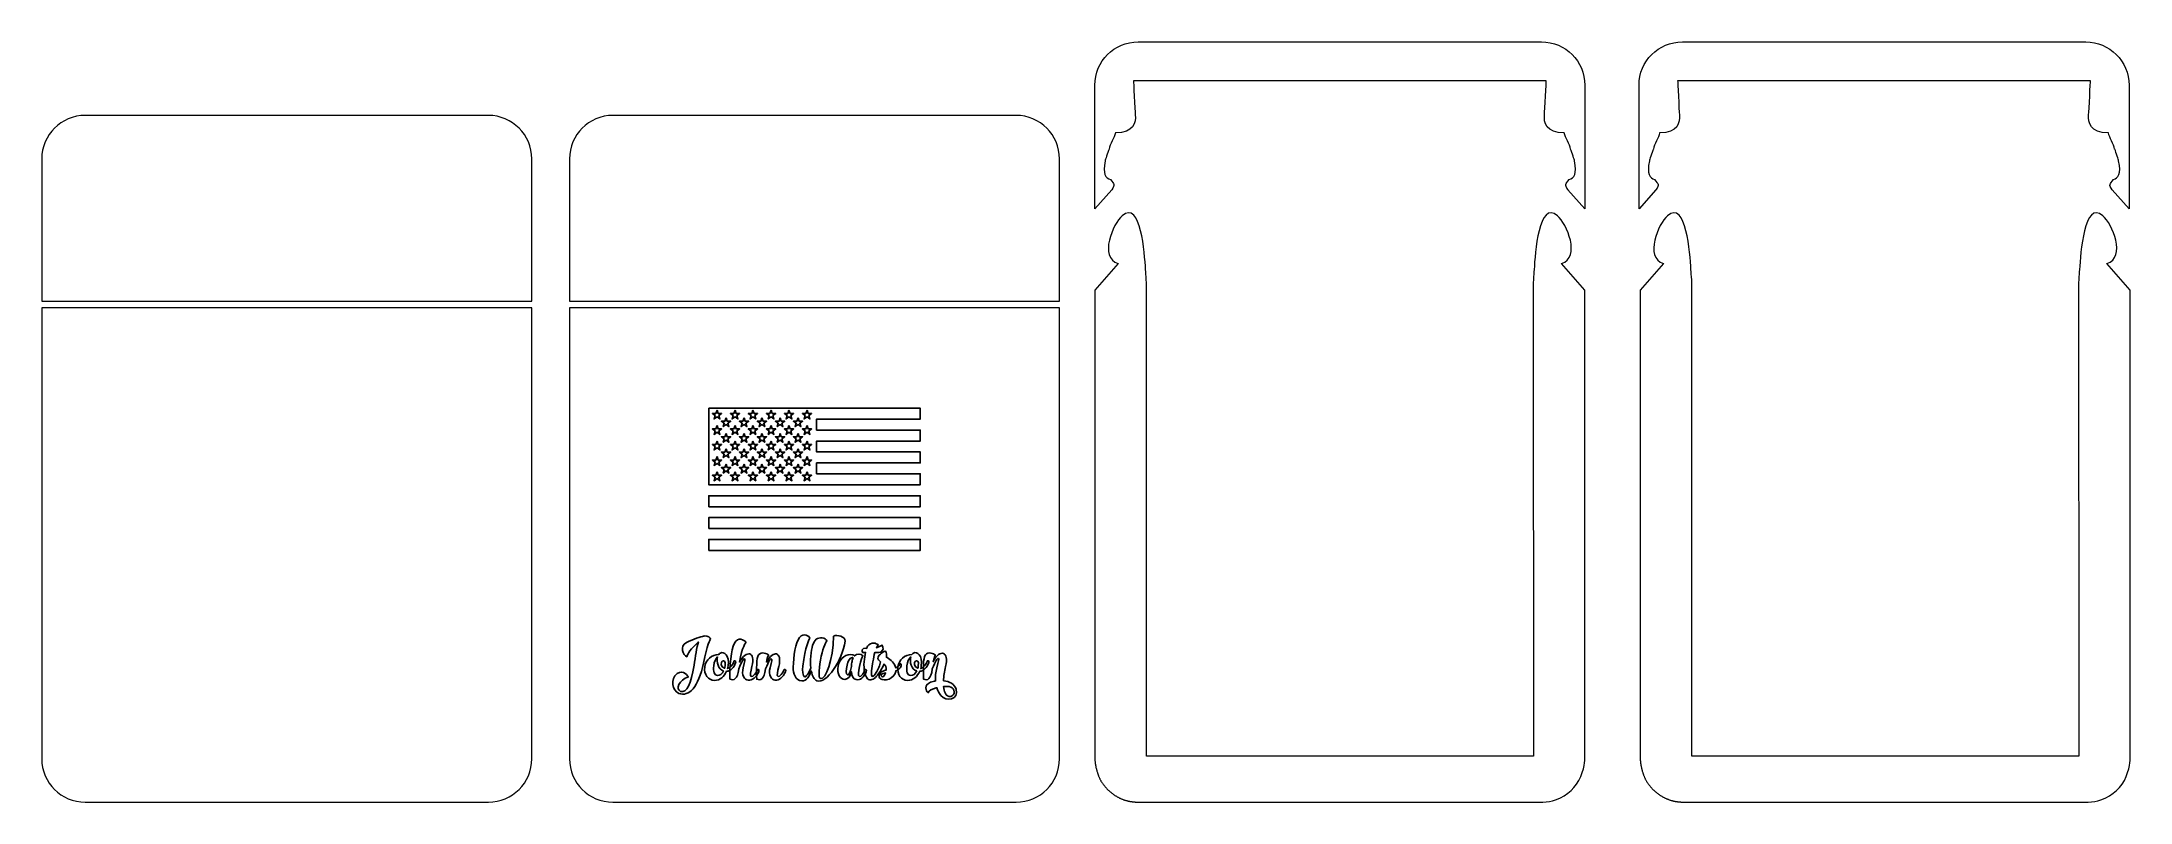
# Model space of a CAD drawing. Header units: millimetres. Extents: x 116 to 429, y 165 to 279.
import ezdxf

# ---------------------------------------------------------------- set-up
doc = ezdxf.new("R2010")
doc.units = ezdxf.units.MM
doc.header["$MEASUREMENT"] = 0
doc.layers.add('Layer 1', color=7, linetype='Continuous')

msp = doc.modelspace()

# ---------------------------------------------------------------- linework, layer by layer
at = {"layer": 'Layer 1', "color": 250, "lineweight": 20}
for points, knots in [([(341.7606, 272.732), (341.7606, 272.732), (341.5588, 268.2449), (341.496, 267.6195), (341.496, 267.6195), (341.3831, 266.4967), (341.7161, 264.9263), (344.4636, 264.9245), (344.4636, 264.9245), (344.5892, 264.1984), (345.3057, 263.2443), (345.3809, 262.5091), (345.3809, 262.5091), (345.3809, 262.5091), (345.4109, 262.5091), (345.4109, 262.5091), (345.4109, 262.5091), (345.6216, 261.9475), (345.9838, 260.8416), (345.9891, 260.7619), (345.9891, 260.7619), (346.4192, 258.6984), (345.9115, 258.2269), (345.205, 257.9498), (345.205, 257.9498), (345.205, 257.9498), (345.2106, 257.9489), (345.2106, 257.9489), (345.2106, 257.9489), (344.6366, 257.1516), (344.4783, 257.2417), (345.0218, 256.3822), (345.0218, 256.3822), (345.0218, 256.3822), (345.0149, 256.3816), (345.0149, 256.3816), (345.0149, 256.3816), (345.0149, 256.3816), (347.5398, 253.5393), (347.5398, 253.5393), (347.5398, 253.5393), (347.5398, 253.5393), (347.5447, 253.5645), (347.5447, 253.5645), (347.5447, 253.5645), (347.5447, 253.5645), (347.5447, 272.065), (347.5447, 272.065), (347.5447, 272.065), (347.5447, 275.6357), (344.6233, 278.5572), (341.0525, 278.5572), (341.0525, 278.5572), (320.9206, 278.5572), (300.7886, 278.5572), (280.6567, 278.5572), (280.6567, 278.5572), (277.0859, 278.5572), (274.1645, 275.6357), (274.1645, 272.065), (274.1645, 272.065), (274.1645, 272.065), (274.1645, 253.5645), (274.1645, 253.5645), (274.1645, 253.5645), (274.1645, 253.5645), (274.1694, 253.5393), (274.1694, 253.5393), (274.1694, 253.5393), (274.1694, 253.5393), (276.6951, 256.3825), (276.6951, 256.3825), (276.6951, 256.3825), (277.2384, 257.2417), (277.08, 257.1517), (276.5061, 257.9489), (276.5061, 257.9489), (276.5061, 257.9489), (276.5064, 257.9489), (276.5064, 257.9489), (276.5064, 257.9489), (275.7987, 258.2258), (275.2895, 258.6963), (275.7201, 260.7619), (275.7201, 260.7619), (275.7254, 260.8416), (276.0876, 261.9475), (276.2983, 262.5091), (276.2983, 262.5091), (276.2983, 262.5091), (276.3283, 262.5091), (276.3283, 262.5091), (276.3283, 262.5091), (276.4035, 263.2443), (277.12, 264.1984), (277.2456, 264.9245), (277.2456, 264.9245), (279.9931, 264.9263), (280.3261, 266.4967), (280.2132, 267.6195), (280.2132, 267.6195), (280.1504, 268.2449), (279.9486, 272.732), (279.9486, 272.732), (279.9486, 272.732), (300.5526, 272.732), (321.1566, 272.732), (341.7606, 272.732)], [0, 0, 0, 0, 0.03571429, 0.03571429, 0.03571429, 0.03571429, 0.07142857, 0.07142857, 0.07142857, 0.07142857, 0.10714286, 0.10714286, 0.10714286, 0.10714286, 0.14285714, 0.14285714, 0.14285714, 0.14285714, 0.17857143, 0.17857143, 0.17857143, 0.17857143, 0.21428571, 0.21428571, 0.21428571, 0.21428571, 0.25, 0.25, 0.25, 0.25, 0.28571429, 0.28571429, 0.28571429, 0.28571429, 0.32142857, 0.32142857, 0.32142857, 0.32142857, 0.35714286, 0.35714286, 0.35714286, 0.35714286, 0.39285714, 0.39285714, 0.39285714, 0.39285714, 0.42857143, 0.42857143, 0.42857143, 0.42857143, 0.46428571, 0.46428571, 0.46428571, 0.46428571, 0.5, 0.5, 0.5, 0.5, 0.53571429, 0.53571429, 0.53571429, 0.53571429, 0.57142857, 0.57142857, 0.57142857, 0.57142857, 0.60714286, 0.60714286, 0.60714286, 0.60714286, 0.64285714, 0.64285714, 0.64285714, 0.64285714, 0.67857143, 0.67857143, 0.67857143, 0.67857143, 0.71428571, 0.71428571, 0.71428571, 0.71428571, 0.75, 0.75, 0.75, 0.75, 0.78571429, 0.78571429, 0.78571429, 0.78571429, 0.82142857, 0.82142857, 0.82142857, 0.82142857, 0.85714286, 0.85714286, 0.85714286, 0.85714286, 0.89285714, 0.89285714, 0.89285714, 0.89285714, 0.92857143, 0.92857143, 0.92857143, 0.92857143, 1, 1, 1, 1]), ([(423.2523, 272.732), (423.2523, 272.732), (423.0505, 268.2449), (422.9877, 267.6195), (422.9877, 267.6195), (422.8748, 266.4967), (423.2078, 264.9263), (425.9553, 264.9245), (425.9553, 264.9245), (426.0809, 264.1984), (426.7974, 263.2443), (426.8726, 262.5091), (426.8726, 262.5091), (426.8726, 262.5091), (426.9026, 262.5091), (426.9026, 262.5091), (426.9026, 262.5091), (427.1133, 261.9475), (427.4755, 260.8416), (427.4808, 260.7619), (427.4808, 260.7619), (427.9109, 258.6984), (427.4032, 258.2269), (426.6967, 257.9498), (426.6967, 257.9498), (426.6967, 257.9498), (426.7023, 257.9489), (426.7023, 257.9489), (426.7023, 257.9489), (426.1283, 257.1516), (425.97, 257.2417), (426.5135, 256.3822), (426.5135, 256.3822), (426.5135, 256.3822), (426.5066, 256.3816), (426.5066, 256.3816), (426.5066, 256.3816), (426.5066, 256.3816), (429.0315, 253.5393), (429.0315, 253.5393), (429.0315, 253.5393), (429.0315, 253.5393), (429.0364, 253.5645), (429.0364, 253.5645), (429.0364, 253.5645), (429.0364, 253.5645), (429.0364, 272.065), (429.0364, 272.065), (429.0364, 272.065), (429.0364, 275.6357), (426.115, 278.5572), (422.5442, 278.5572), (422.5442, 278.5572), (402.4123, 278.5572), (382.2803, 278.5572), (362.1484, 278.5572), (362.1484, 278.5572), (358.5776, 278.5572), (355.6562, 275.6357), (355.6562, 272.065), (355.6562, 272.065), (355.6562, 272.065), (355.6562, 253.5645), (355.6562, 253.5645), (355.6562, 253.5645), (355.6562, 253.5645), (355.6611, 253.5393), (355.6611, 253.5393), (355.6611, 253.5393), (355.6611, 253.5393), (358.1868, 256.3825), (358.1868, 256.3825), (358.1868, 256.3825), (358.7301, 257.2417), (358.5717, 257.1517), (357.9978, 257.9489), (357.9978, 257.9489), (357.9978, 257.9489), (357.9981, 257.9489), (357.9981, 257.9489), (357.9981, 257.9489), (357.2904, 258.2258), (356.7812, 258.6963), (357.2118, 260.7619), (357.2118, 260.7619), (357.2171, 260.8416), (357.5793, 261.9475), (357.79, 262.5091), (357.79, 262.5091), (357.79, 262.5091), (357.82, 262.5091), (357.82, 262.5091), (357.82, 262.5091), (357.8952, 263.2443), (358.6117, 264.1984), (358.7373, 264.9245), (358.7373, 264.9245), (361.4848, 264.9263), (361.8178, 266.4967), (361.7049, 267.6195), (361.7049, 267.6195), (361.6421, 268.2449), (361.4403, 272.732), (361.4403, 272.732), (361.4403, 272.732), (382.0443, 272.732), (402.6483, 272.732), (423.2523, 272.732)], [0, 0, 0, 0, 0.03571429, 0.03571429, 0.03571429, 0.03571429, 0.07142857, 0.07142857, 0.07142857, 0.07142857, 0.10714286, 0.10714286, 0.10714286, 0.10714286, 0.14285714, 0.14285714, 0.14285714, 0.14285714, 0.17857143, 0.17857143, 0.17857143, 0.17857143, 0.21428571, 0.21428571, 0.21428571, 0.21428571, 0.25, 0.25, 0.25, 0.25, 0.28571429, 0.28571429, 0.28571429, 0.28571429, 0.32142857, 0.32142857, 0.32142857, 0.32142857, 0.35714286, 0.35714286, 0.35714286, 0.35714286, 0.39285714, 0.39285714, 0.39285714, 0.39285714, 0.42857143, 0.42857143, 0.42857143, 0.42857143, 0.46428571, 0.46428571, 0.46428571, 0.46428571, 0.5, 0.5, 0.5, 0.5, 0.53571429, 0.53571429, 0.53571429, 0.53571429, 0.57142857, 0.57142857, 0.57142857, 0.57142857, 0.60714286, 0.60714286, 0.60714286, 0.60714286, 0.64285714, 0.64285714, 0.64285714, 0.64285714, 0.67857143, 0.67857143, 0.67857143, 0.67857143, 0.71428571, 0.71428571, 0.71428571, 0.71428571, 0.75, 0.75, 0.75, 0.75, 0.78571429, 0.78571429, 0.78571429, 0.78571429, 0.82142857, 0.82142857, 0.82142857, 0.82142857, 0.85714286, 0.85714286, 0.85714286, 0.85714286, 0.89285714, 0.89285714, 0.89285714, 0.89285714, 0.92857143, 0.92857143, 0.92857143, 0.92857143, 1, 1, 1, 1]), ([(122.965, 267.5355), (122.965, 267.5355), (183.3608, 267.5355), (183.3608, 267.5355), (183.3608, 267.5355), (186.9316, 267.5355), (189.853, 264.6141), (189.853, 261.0433), (189.853, 261.0433), (189.853, 261.0433), (189.853, 239.7635), (189.853, 239.7635), (189.853, 239.7635), (189.853, 239.7635), (116.4728, 239.7635), (116.4728, 239.7635), (116.4728, 239.7635), (116.4728, 239.7635), (116.4728, 261.0433), (116.4728, 261.0433), (116.4728, 261.0433), (116.4728, 264.6141), (119.3942, 267.5355), (122.965, 267.5355)], [0, 0, 0, 0, 0.14285714, 0.14285714, 0.14285714, 0.14285714, 0.28571429, 0.28571429, 0.28571429, 0.28571429, 0.42857143, 0.42857143, 0.42857143, 0.42857143, 0.57142857, 0.57142857, 0.57142857, 0.57142857, 0.71428571, 0.71428571, 0.71428571, 0.71428571, 1, 1, 1, 1]), ([(201.9872, 267.5355), (201.9872, 267.5355), (262.383, 267.5355), (262.383, 267.5355), (262.383, 267.5355), (265.9538, 267.5355), (268.8752, 264.6141), (268.8752, 261.0433), (268.8752, 261.0433), (268.8752, 261.0433), (268.8752, 239.7635), (268.8752, 239.7635), (268.8752, 239.7635), (268.8752, 239.7635), (195.495, 239.7635), (195.495, 239.7635), (195.495, 239.7635), (195.495, 239.7635), (195.495, 261.0433), (195.495, 261.0433), (195.495, 261.0433), (195.495, 264.6141), (198.4164, 267.5355), (201.9872, 267.5355)], [0, 0, 0, 0, 0.14285714, 0.14285714, 0.14285714, 0.14285714, 0.28571429, 0.28571429, 0.28571429, 0.28571429, 0.42857143, 0.42857143, 0.42857143, 0.42857143, 0.57142857, 0.57142857, 0.57142857, 0.57142857, 0.71428571, 0.71428571, 0.71428571, 0.71428571, 1, 1, 1, 1]), ([(281.9111, 238.1304), (281.9111, 238.1304), (281.9111, 171.6676), (281.9111, 171.6676), (281.9111, 171.6676), (281.9111, 171.6676), (311.0499, 171.6676), (311.0499, 171.6676), (311.0499, 171.6676), (311.0499, 171.6676), (339.8581, 171.6676), (339.8581, 171.6676), (339.8581, 171.6676), (339.8581, 194.9113), (339.7977, 218.1551), (339.7977, 241.3991), (339.7977, 241.3991), (339.7582, 242.3149), (339.8796, 243.5838), (339.9452, 244.4996), (339.9452, 244.4996), (340.1103, 246.8086), (340.6105, 254.9553), (343.4493, 252.5257), (343.4493, 252.5257), (344.8213, 251.3513), (347.0062, 246.2821), (344.0334, 245.3557), (344.0334, 245.3557), (344.0334, 245.3557), (347.5447, 241.3991), (347.5447, 241.3991), (347.5447, 241.3991), (347.5447, 241.3991), (347.5447, 220.1812), (347.5447, 220.1812), (347.5447, 220.1812), (347.5447, 220.1812), (347.5447, 176.8224), (347.5447, 176.8224), (347.5447, 176.8224), (347.5447, 176.8224), (347.5447, 171.3413), (347.5447, 171.3413), (347.5447, 171.3413), (347.5447, 171.3413), (347.5447, 171.3365), (347.5447, 171.3365), (347.5447, 171.3365), (347.5439, 171.2372), (347.5172, 169.6039), (346.6619, 167.9895), (346.6619, 167.9895), (345.8001, 166.5152), (344.374, 165.4061), (342.6855, 164.9644), (342.6855, 164.9644), (342.105, 164.8304), (341.4556, 164.7549), (340.728, 164.7549), (340.728, 164.7549), (340.728, 164.7549), (315.5489, 164.7549), (315.5489, 164.7549), (315.5489, 164.7549), (315.5489, 164.7549), (311.0499, 164.7549), (311.0499, 164.7549), (311.0499, 164.7549), (311.0499, 164.7549), (306.16, 164.7549), (306.16, 164.7549), (306.16, 164.7549), (306.16, 164.7549), (280.9812, 164.7549), (280.9812, 164.7549), (280.9812, 164.7549), (280.9812, 164.7549), (280.9809, 164.7549), (280.9809, 164.7549), (280.9809, 164.7549), (280.9809, 164.7549), (280.9472, 164.755), (280.9472, 164.755), (280.9472, 164.755), (280.9472, 164.755), (280.9469, 164.755), (280.9469, 164.755), (280.9469, 164.755), (280.9469, 164.755), (280.9132, 164.7551), (280.9132, 164.7551), (280.9132, 164.7551), (280.9132, 164.7551), (280.913, 164.7551), (280.913, 164.7551), (280.913, 164.7551), (280.913, 164.7551), (280.8794, 164.7554), (280.8794, 164.7554), (280.8794, 164.7554), (280.8794, 164.7554), (280.8792, 164.7554), (280.8792, 164.7554), (280.8792, 164.7554), (280.8792, 164.7554), (280.8457, 164.7558), (280.8457, 164.7558), (280.8457, 164.7558), (280.8457, 164.7558), (280.8455, 164.7558), (280.8455, 164.7558), (280.8455, 164.7558), (280.8455, 164.7558), (280.8121, 164.7563), (280.8121, 164.7563), (280.8121, 164.7563), (280.8121, 164.7563), (280.8119, 164.7563), (280.8119, 164.7563), (280.8119, 164.7563), (280.8119, 164.7563), (280.7786, 164.7569), (280.7786, 164.7569), (280.7786, 164.7569), (280.7786, 164.7569), (280.7784, 164.7569), (280.7784, 164.7569), (280.7784, 164.7569), (280.7784, 164.7569), (280.7453, 164.7576), (280.7453, 164.7576), (280.7453, 164.7576), (280.7453, 164.7576), (280.7451, 164.7576), (280.7451, 164.7576), (280.7451, 164.7576), (280.7451, 164.7576), (280.712, 164.7584), (280.712, 164.7584), (280.712, 164.7584), (280.712, 164.7584), (280.7119, 164.7584), (280.7119, 164.7584), (280.7119, 164.7584), (280.7119, 164.7584), (280.6789, 164.7593), (280.6789, 164.7593), (280.6789, 164.7593), (280.6789, 164.7593), (280.6787, 164.7593), (280.6787, 164.7593), (280.6787, 164.7593), (280.6787, 164.7593), (280.6458, 164.7604), (280.6458, 164.7604), (280.6458, 164.7604), (280.6458, 164.7604), (280.6457, 164.7604), (280.6457, 164.7604), (280.6457, 164.7604), (280.6457, 164.7604), (280.6129, 164.7615), (280.6129, 164.7615), (280.6129, 164.7615), (280.6129, 164.7615), (280.6128, 164.7615), (280.6128, 164.7615), (280.6128, 164.7615), (280.6128, 164.7615), (280.5474, 164.7641), (280.5474, 164.7641), (280.5474, 164.7641), (280.5474, 164.7641), (280.5148, 164.7655), (280.5148, 164.7655), (280.5148, 164.7655), (280.5148, 164.7655), (280.5148, 164.7656), (280.5148, 164.7656), (280.5148, 164.7656), (280.5148, 164.7656), (280.4824, 164.7671), (280.4824, 164.7671), (280.4824, 164.7671), (280.4824, 164.7671), (280.45, 164.7688), (280.45, 164.7688), (280.45, 164.7688), (280.45, 164.7688), (280.4178, 164.7705), (280.4178, 164.7705), (280.4178, 164.7705), (280.4178, 164.7705), (280.4178, 164.7706), (280.4178, 164.7706), (280.4178, 164.7706), (280.4178, 164.7706), (280.3857, 164.7724), (280.3857, 164.7724), (280.3857, 164.7724), (280.3857, 164.7724), (280.3856, 164.7724), (280.3856, 164.7724), (280.3856, 164.7724), (280.3856, 164.7724), (280.3537, 164.7744), (280.3537, 164.7744), (280.3537, 164.7744), (280.3537, 164.7744), (280.3536, 164.7744), (280.3536, 164.7744), (280.3536, 164.7744), (280.3536, 164.7744), (280.3218, 164.7765), (280.3218, 164.7765), (280.3218, 164.7765), (280.3218, 164.7765), (280.3217, 164.7765), (280.3217, 164.7765), (280.3217, 164.7765), (280.3217, 164.7765), (280.29, 164.7787), (280.29, 164.7787), (280.29, 164.7787), (280.29, 164.7787), (280.2899, 164.7787), (280.2899, 164.7787), (280.2899, 164.7787), (280.2899, 164.7787), (280.2583, 164.7809), (280.2583, 164.7809), (280.2583, 164.7809), (280.2583, 164.7809), (280.2582, 164.781), (280.2582, 164.781), (280.2582, 164.781), (280.2582, 164.781), (280.2268, 164.7833), (280.2268, 164.7833), (280.2268, 164.7833), (280.2268, 164.7833), (280.2266, 164.7834), (280.2266, 164.7834), (280.2266, 164.7834), (280.2266, 164.7834), (280.1953, 164.7858), (280.1953, 164.7858), (280.1953, 164.7858), (280.1953, 164.7858), (280.1952, 164.7859), (280.1952, 164.7859), (280.1952, 164.7859), (280.1952, 164.7859), (280.164, 164.7884), (280.164, 164.7884), (280.164, 164.7884), (280.164, 164.7884), (280.1638, 164.7884), (280.1638, 164.7884), (280.1638, 164.7884), (280.1638, 164.7884), (280.1327, 164.7911), (280.1327, 164.7911), (280.1327, 164.7911), (280.1327, 164.7911), (280.1325, 164.7911), (280.1325, 164.7911), (280.1325, 164.7911), (280.1325, 164.7911), (280.1016, 164.7939), (280.1016, 164.7939), (280.1016, 164.7939), (280.1016, 164.7939), (280.1014, 164.7939), (280.1014, 164.7939), (280.1014, 164.7939), (280.1014, 164.7939), (280.0706, 164.7968), (280.0706, 164.7968), (280.0706, 164.7968), (280.0706, 164.7968), (280.0704, 164.7968), (280.0704, 164.7968), (280.0704, 164.7968), (280.0704, 164.7968), (280.0397, 164.7998), (280.0397, 164.7998), (280.0397, 164.7998), (280.0397, 164.7998), (280.0394, 164.7998), (280.0394, 164.7998), (280.0394, 164.7998), (280.0394, 164.7998), (280.0089, 164.8029), (280.0089, 164.8029), (280.0089, 164.8029), (280.0089, 164.8029), (280.0086, 164.8029), (280.0086, 164.8029), (280.0086, 164.8029), (280.0086, 164.8029), (279.9782, 164.8061), (279.9782, 164.8061), (279.9782, 164.8061), (279.9782, 164.8061), (279.9779, 164.8061), (279.9779, 164.8061), (279.9779, 164.8061), (279.9779, 164.8061), (279.9476, 164.8093), (279.9476, 164.8093), (279.9476, 164.8093), (279.9476, 164.8093), (279.9473, 164.8094), (279.9473, 164.8094), (279.9473, 164.8094), (279.9473, 164.8094), (279.9171, 164.8127), (279.9171, 164.8127), (279.9171, 164.8127), (279.9171, 164.8127), (279.9168, 164.8128), (279.9168, 164.8128), (279.9168, 164.8128), (279.9168, 164.8128), (279.8868, 164.8162), (279.8868, 164.8162), (279.8868, 164.8162), (279.8868, 164.8162), (279.8864, 164.8163), (279.8864, 164.8163), (279.8864, 164.8163), (279.8864, 164.8163), (279.8565, 164.8198), (279.8565, 164.8198), (279.8565, 164.8198), (279.8565, 164.8198), (279.8561, 164.8199), (279.8561, 164.8199), (279.8561, 164.8199), (279.8561, 164.8199), (279.8263, 164.8235), (279.8263, 164.8235), (279.8263, 164.8235), (279.8263, 164.8235), (279.8259, 164.8235), (279.8259, 164.8235), (279.8259, 164.8235), (279.8259, 164.8235), (279.7963, 164.8272), (279.7963, 164.8272), (279.7963, 164.8272), (279.7963, 164.8272), (279.7959, 164.8273), (279.7959, 164.8273), (279.7959, 164.8273), (279.7959, 164.8273), (279.7664, 164.8311), (279.7664, 164.8311), (279.7664, 164.8311), (279.7664, 164.8311), (279.7659, 164.8312), (279.7659, 164.8312), (279.7659, 164.8312), (279.7659, 164.8312), (279.7365, 164.8351), (279.7365, 164.8351), (279.7365, 164.8351), (279.7365, 164.8351), (279.7361, 164.8352), (279.7361, 164.8352), (279.7361, 164.8352), (279.7361, 164.8352), (279.7068, 164.8391), (279.7068, 164.8391), (279.7068, 164.8391), (279.7068, 164.8391), (279.7063, 164.8392), (279.7063, 164.8392), (279.7063, 164.8392), (279.7063, 164.8392), (279.6772, 164.8433), (279.6772, 164.8433), (279.6772, 164.8433), (279.6772, 164.8433), (279.6767, 164.8434), (279.6767, 164.8434), (279.6767, 164.8434), (279.6767, 164.8434), (279.6476, 164.8475), (279.6476, 164.8475), (279.6476, 164.8475), (279.6476, 164.8475), (279.6471, 164.8476), (279.6471, 164.8476), (279.6471, 164.8476), (279.6471, 164.8476), (279.6182, 164.8519), (279.6182, 164.8519), (279.6182, 164.8519), (279.6182, 164.8519), (279.6177, 164.852), (279.6177, 164.852), (279.6177, 164.852), (279.6177, 164.852), (279.5889, 164.8563), (279.5889, 164.8563), (279.5889, 164.8563), (279.5889, 164.8563), (279.5884, 164.8564), (279.5884, 164.8564), (279.5884, 164.8564), (279.5884, 164.8564), (279.5597, 164.8609), (279.5597, 164.8609), (279.5597, 164.8609), (279.5597, 164.8609), (279.5592, 164.861), (279.5592, 164.861), (279.5592, 164.861), (279.5592, 164.861), (279.5306, 164.8655), (279.5306, 164.8655), (279.5306, 164.8655), (279.5306, 164.8655), (279.5301, 164.8656), (279.5301, 164.8656), (279.5301, 164.8656), (279.5301, 164.8656), (279.5016, 164.8702), (279.5016, 164.8702), (279.5016, 164.8702), (279.5016, 164.8702), (279.501, 164.8703), (279.501, 164.8703), (279.501, 164.8703), (279.501, 164.8703), (279.4727, 164.875), (279.4727, 164.875), (279.4727, 164.875), (279.4727, 164.875), (279.4721, 164.8751), (279.4721, 164.8751), (279.4721, 164.8751), (279.4721, 164.8751), (279.444, 164.8799), (279.444, 164.8799), (279.444, 164.8799), (279.444, 164.8799), (279.4433, 164.88), (279.4433, 164.88), (279.4433, 164.88), (279.4433, 164.88), (279.4153, 164.8849), (279.4153, 164.8849), (279.4153, 164.8849), (279.4153, 164.8849), (279.4146, 164.885), (279.4146, 164.885), (279.4146, 164.885), (279.4146, 164.885), (279.3867, 164.89), (279.3867, 164.89), (279.3867, 164.89), (279.3867, 164.89), (279.386, 164.8901), (279.386, 164.8901), (279.386, 164.8901), (279.386, 164.8901), (279.3582, 164.8952), (279.3582, 164.8952), (279.3582, 164.8952), (279.3582, 164.8952), (279.3576, 164.8953), (279.3576, 164.8953), (279.3576, 164.8953), (279.3576, 164.8953), (279.3298, 164.9004), (279.3298, 164.9004), (279.3298, 164.9004), (279.3298, 164.9004), (279.3292, 164.9006), (279.3292, 164.9006), (279.3292, 164.9006), (279.3292, 164.9006), (279.3016, 164.9058), (279.3016, 164.9058), (279.3016, 164.9058), (279.3016, 164.9058), (279.3009, 164.9059), (279.3009, 164.9059), (279.3009, 164.9059), (279.3009, 164.9059), (279.2734, 164.9112), (279.2734, 164.9112), (279.2734, 164.9112), (279.2734, 164.9112), (279.2727, 164.9114), (279.2727, 164.9114), (279.2727, 164.9114), (279.2727, 164.9114), (279.2453, 164.9168), (279.2453, 164.9168), (279.2453, 164.9168), (279.2453, 164.9168), (279.2446, 164.9169), (279.2446, 164.9169), (279.2446, 164.9169), (279.2446, 164.9169), (279.2174, 164.9224), (279.2174, 164.9224), (279.2174, 164.9224), (279.2174, 164.9224), (279.2167, 164.9226), (279.2167, 164.9226), (279.2167, 164.9226), (279.2167, 164.9226), (279.1895, 164.9281), (279.1895, 164.9281), (279.1895, 164.9281), (279.1895, 164.9281), (279.1888, 164.9283), (279.1888, 164.9283), (279.1888, 164.9283), (279.1888, 164.9283), (279.1618, 164.9339), (279.1618, 164.9339), (279.1618, 164.9339), (279.1618, 164.9339), (279.161, 164.9341), (279.161, 164.9341), (279.161, 164.9341), (279.161, 164.9341), (279.1341, 164.9398), (279.1341, 164.9398), (279.1341, 164.9398), (279.1341, 164.9398), (279.1334, 164.94), (279.1334, 164.94), (279.1334, 164.94), (279.1334, 164.94), (279.1066, 164.9458), (279.1066, 164.9458), (279.1066, 164.9458), (279.1066, 164.9458), (279.1058, 164.9459), (279.1058, 164.9459), (279.1058, 164.9459), (279.1058, 164.9459), (279.0791, 164.9518), (279.0791, 164.9518), (279.0791, 164.9518), (279.0791, 164.9518), (279.0783, 164.952), (279.0783, 164.952), (279.0783, 164.952), (279.0783, 164.952), (279.0518, 164.958), (279.0518, 164.958), (279.0518, 164.958), (279.0518, 164.958), (279.051, 164.9582), (279.051, 164.9582), (279.051, 164.9582), (279.051, 164.9582), (279.0245, 164.9642), (279.0245, 164.9642), (279.0245, 164.9642), (279.0245, 164.9642), (279.0237, 164.9644), (279.0237, 164.9644), (279.0237, 164.9644), (279.0237, 164.9644), (278.9455, 164.9854), (278.9455, 164.9854), (278.9455, 164.9854), (278.9455, 164.9854), (278.9447, 164.9856), (278.9447, 164.9856), (278.9447, 164.9856), (278.9447, 164.9856), (278.867, 165.0075), (278.867, 165.0075), (278.867, 165.0075), (278.867, 165.0075), (278.8662, 165.0078), (278.8662, 165.0078), (278.8662, 165.0078), (278.8662, 165.0078), (278.7888, 165.0306), (278.7888, 165.0306), (278.7888, 165.0306), (278.7888, 165.0306), (278.788, 165.0309), (278.788, 165.0309), (278.788, 165.0309), (278.788, 165.0309), (278.711, 165.0547), (278.711, 165.0547), (278.711, 165.0547), (278.711, 165.0547), (278.7103, 165.055), (278.7103, 165.055), (278.7103, 165.055), (278.7103, 165.055), (278.6337, 165.0797), (278.6337, 165.0797), (278.6337, 165.0797), (278.6337, 165.0797), (278.6329, 165.08), (278.6329, 165.08), (278.6329, 165.08), (278.6329, 165.08), (278.5568, 165.1057), (278.5568, 165.1057), (278.5568, 165.1057), (278.5568, 165.1057), (278.556, 165.106), (278.556, 165.106), (278.556, 165.106), (278.556, 165.106), (278.4802, 165.1326), (278.4802, 165.1326), (278.4802, 165.1326), (278.4802, 165.1326), (278.4795, 165.1329), (278.4795, 165.1329), (278.4795, 165.1329), (278.4795, 165.1329), (278.4042, 165.1604), (278.4042, 165.1604), (278.4042, 165.1604), (278.4042, 165.1604), (278.4034, 165.1607), (278.4034, 165.1607), (278.4034, 165.1607), (278.4034, 165.1607), (278.3285, 165.1892), (278.3285, 165.1892), (278.3285, 165.1892), (278.3285, 165.1892), (278.3278, 165.1895), (278.3278, 165.1895), (278.3278, 165.1895), (278.3278, 165.1895), (278.2534, 165.2188), (278.2534, 165.2188), (278.2534, 165.2188), (278.2534, 165.2188), (278.2526, 165.2192), (278.2526, 165.2192), (278.2526, 165.2192), (278.2526, 165.2192), (278.1779, 165.2498), (278.1779, 165.2498), (278.1779, 165.2498), (278.1779, 165.2498), (278.1043, 165.2809), (278.1043, 165.2809), (278.1043, 165.2809), (278.1043, 165.2809), (278.1036, 165.2813), (278.1036, 165.2813), (278.1036, 165.2813), (278.1036, 165.2813), (278.0305, 165.3133), (278.0305, 165.3133), (278.0305, 165.3133), (278.0305, 165.3133), (278.0298, 165.3136), (278.0298, 165.3136), (278.0298, 165.3136), (278.0298, 165.3136), (277.9572, 165.3465), (277.9572, 165.3465), (277.9572, 165.3465), (277.9572, 165.3465), (277.9565, 165.3469), (277.9565, 165.3469), (277.9565, 165.3469), (277.9565, 165.3469), (277.8844, 165.3807), (277.8844, 165.3807), (277.8844, 165.3807), (277.8844, 165.3807), (277.8836, 165.3811), (277.8836, 165.3811), (277.8836, 165.3811), (277.8836, 165.3811), (277.812, 165.4157), (277.812, 165.4157), (277.812, 165.4157), (277.812, 165.4157), (277.8112, 165.4161), (277.8112, 165.4161), (277.8112, 165.4161), (277.8112, 165.4161), (277.7401, 165.4516), (277.7401, 165.4516), (277.7401, 165.4516), (277.7401, 165.4516), (277.7394, 165.452), (277.7394, 165.452), (277.7394, 165.452), (277.7394, 165.452), (277.6688, 165.4883), (277.6688, 165.4883), (277.6688, 165.4883), (277.6688, 165.4883), (277.668, 165.4887), (277.668, 165.4887), (277.668, 165.4887), (277.668, 165.4887), (277.5979, 165.5259), (277.5979, 165.5259), (277.5979, 165.5259), (277.5979, 165.5259), (277.5972, 165.5263), (277.5972, 165.5263), (277.5972, 165.5263), (277.5972, 165.5263), (277.5276, 165.5643), (277.5276, 165.5643), (277.5276, 165.5643), (277.5276, 165.5643), (277.5268, 165.5648), (277.5268, 165.5648), (277.5268, 165.5648), (277.5268, 165.5648), (277.4577, 165.6036), (277.4577, 165.6036), (277.4577, 165.6036), (277.4577, 165.6036), (277.457, 165.6041), (277.457, 165.6041), (277.457, 165.6041), (277.457, 165.6041), (277.3885, 165.6437), (277.3885, 165.6437), (277.3885, 165.6437), (277.3885, 165.6437), (277.3877, 165.6442), (277.3877, 165.6442), (277.3877, 165.6442), (277.3877, 165.6442), (277.3197, 165.6847), (277.3197, 165.6847), (277.3197, 165.6847), (277.3197, 165.6847), (277.319, 165.6852), (277.319, 165.6852), (277.319, 165.6852), (277.319, 165.6852), (277.2515, 165.7264), (277.2515, 165.7264), (277.2515, 165.7264), (277.2515, 165.7264), (277.2508, 165.7269), (277.2508, 165.7269), (277.2508, 165.7269), (277.2508, 165.7269), (277.1838, 165.769), (277.1838, 165.769), (277.1838, 165.769), (277.1838, 165.769), (277.1831, 165.7695), (277.1831, 165.7695), (277.1831, 165.7695), (277.1831, 165.7695), (277.1167, 165.8124), (277.1167, 165.8124), (277.1167, 165.8124), (277.1167, 165.8124), (277.116, 165.8129), (277.116, 165.8129), (277.116, 165.8129), (277.0714, 165.8421), (277.0273, 165.8719), (276.9835, 165.9021), (276.9835, 165.9021), (276.9835, 165.9021), (276.9188, 165.9473), (276.9188, 165.9473), (276.9188, 165.9473), (276.9188, 165.9473), (276.9181, 165.9478), (276.9181, 165.9478), (276.9181, 165.9478), (276.9181, 165.9478), (276.854, 165.9938), (276.854, 165.9938), (276.854, 165.9938), (276.854, 165.9938), (276.8533, 165.9944), (276.8533, 165.9944), (276.8533, 165.9944), (276.8533, 165.9944), (276.7898, 166.0411), (276.7898, 166.0411), (276.7898, 166.0411), (276.7898, 166.0411), (276.7891, 166.0417), (276.7891, 166.0417), (276.7891, 166.0417), (276.7891, 166.0417), (276.7262, 166.0891), (276.7262, 166.0891), (276.7262, 166.0891), (276.7262, 166.0891), (276.7255, 166.0897), (276.7255, 166.0897), (276.7255, 166.0897), (276.7255, 166.0897), (276.6632, 166.1379), (276.6632, 166.1379), (276.6632, 166.1379), (276.6632, 166.1379), (276.6625, 166.1385), (276.6625, 166.1385), (276.6625, 166.1385), (276.6625, 166.1385), (276.6008, 166.1875), (276.6008, 166.1875), (276.6008, 166.1875), (276.6008, 166.1875), (276.6001, 166.1881), (276.6001, 166.1881), (276.6001, 166.1881), (276.6001, 166.1881), (276.539, 166.2378), (276.539, 166.2378), (276.539, 166.2378), (276.539, 166.2378), (276.5383, 166.2384), (276.5383, 166.2384), (276.5383, 166.2384), (276.5383, 166.2384), (276.4779, 166.2888), (276.4779, 166.2888), (276.4779, 166.2888), (276.4779, 166.2888), (276.4772, 166.2895), (276.4772, 166.2895), (276.4772, 166.2895), (276.4772, 166.2895), (276.4174, 166.3406), (276.4174, 166.3406), (276.4174, 166.3406), (276.4174, 166.3406), (276.4166, 166.3413), (276.4166, 166.3413), (276.4166, 166.3413), (276.4166, 166.3413), (276.3575, 166.3931), (276.3575, 166.3931), (276.3575, 166.3931), (276.3575, 166.3931), (276.3568, 166.3938), (276.3568, 166.3938), (276.3568, 166.3938), (276.3568, 166.3938), (276.2982, 166.4463), (276.2982, 166.4463), (276.2982, 166.4463), (276.2982, 166.4463), (276.2975, 166.447), (276.2975, 166.447), (276.2975, 166.447), (276.2975, 166.447), (276.2397, 166.5002), (276.2397, 166.5002), (276.2397, 166.5002), (276.2397, 166.5002), (276.239, 166.5009), (276.239, 166.5009), (276.239, 166.5009), (276.239, 166.5009), (276.1818, 166.5548), (276.1818, 166.5548), (276.1818, 166.5548), (276.1818, 166.5548), (276.1811, 166.5555), (276.1811, 166.5555), (276.1811, 166.5555), (276.1811, 166.5555), (276.1245, 166.6101), (276.1245, 166.6101), (276.1245, 166.6101), (276.1245, 166.6101), (276.1238, 166.6109), (276.1238, 166.6109), (276.1238, 166.6109), (276.1238, 166.6109), (276.0679, 166.6661), (276.0679, 166.6661), (276.0679, 166.6661), (276.0679, 166.6661), (276.0672, 166.6669), (276.0672, 166.6669), (276.0672, 166.6669), (276.0672, 166.6669), (276.012, 166.7228), (276.012, 166.7228), (276.012, 166.7228), (276.012, 166.7228), (276.0113, 166.7236), (276.0113, 166.7236), (276.0113, 166.7236), (276.0113, 166.7236), (275.9568, 166.7802), (275.9568, 166.7802), (275.9568, 166.7802), (275.9568, 166.7802), (275.9561, 166.7809), (275.9561, 166.7809), (275.9561, 166.7809), (275.9561, 166.7809), (275.9023, 166.8382), (275.9023, 166.8382), (275.9023, 166.8382), (275.9023, 166.8382), (275.9016, 166.8389), (275.9016, 166.8389), (275.9016, 166.8389), (275.9016, 166.8389), (275.8485, 166.8969), (275.8485, 166.8969), (275.8485, 166.8969), (275.8485, 166.8969), (275.8478, 166.8976), (275.8478, 166.8976), (275.8478, 166.8976), (275.8478, 166.8976), (275.7954, 166.9562), (275.7954, 166.9562), (275.7954, 166.9562), (275.7954, 166.9562), (275.7947, 166.957), (275.7947, 166.957), (275.7947, 166.957), (275.7947, 166.957), (275.743, 167.0162), (275.743, 167.0162), (275.743, 167.0162), (275.743, 167.0162), (275.7424, 167.017), (275.7424, 167.017), (275.7424, 167.017), (275.7424, 167.017), (275.6913, 167.0768), (275.6913, 167.0768), (275.6913, 167.0768), (275.6913, 167.0768), (275.6907, 167.0776), (275.6907, 167.0776), (275.6907, 167.0776), (275.6907, 167.0776), (275.6404, 167.138), (275.6404, 167.138), (275.6404, 167.138), (275.6404, 167.138), (275.6398, 167.1388), (275.6398, 167.1388), (275.6398, 167.1388), (275.6398, 167.1388), (275.5902, 167.1999), (275.5902, 167.1999), (275.5902, 167.1999), (275.5902, 167.1999), (275.5896, 167.2007), (275.5896, 167.2007), (275.5896, 167.2007), (275.5896, 167.2007), (275.5408, 167.2624), (275.5408, 167.2624), (275.5408, 167.2624), (275.5408, 167.2624), (275.5401, 167.2632), (275.5401, 167.2632), (275.5401, 167.2632), (275.5401, 167.2632), (275.4921, 167.3255), (275.4921, 167.3255), (275.4921, 167.3255), (275.4921, 167.3255), (275.4914, 167.3263), (275.4914, 167.3263), (275.4914, 167.3263), (275.4914, 167.3263), (275.4441, 167.3892), (275.4441, 167.3892), (275.4441, 167.3892), (275.4441, 167.3892), (275.4435, 167.39), (275.4435, 167.39), (275.4435, 167.39), (275.4435, 167.39), (275.3969, 167.4535), (275.3969, 167.4535), (275.3969, 167.4535), (275.3969, 167.4535), (275.3963, 167.4543), (275.3963, 167.4543), (275.3963, 167.4543), (275.3963, 167.4543), (275.3505, 167.5183), (275.3505, 167.5183), (275.3505, 167.5183), (275.3505, 167.5183), (275.3499, 167.5192), (275.3499, 167.5192), (275.3499, 167.5192), (275.3499, 167.5192), (275.3049, 167.5838), (275.3049, 167.5838), (275.3049, 167.5838), (275.3049, 167.5838), (275.3043, 167.5847), (275.3043, 167.5847), (275.3043, 167.5847), (275.3043, 167.5847), (275.26, 167.6499), (275.26, 167.6499), (275.26, 167.6499), (275.26, 167.6499), (275.2595, 167.6508), (275.2595, 167.6508), (275.2595, 167.6508), (275.2595, 167.6508), (275.216, 167.7165), (275.216, 167.7165), (275.216, 167.7165), (275.216, 167.7165), (275.2154, 167.7174), (275.2154, 167.7174), (275.2154, 167.7174), (275.2154, 167.7174), (275.1727, 167.7837), (275.1727, 167.7837), (275.1727, 167.7837), (275.1727, 167.7837), (275.1722, 167.7846), (275.1722, 167.7846), (275.1722, 167.7846), (275.1722, 167.7846), (275.1303, 167.8514), (275.1303, 167.8514), (275.1303, 167.8514), (275.1303, 167.8514), (275.1297, 167.8524), (275.1297, 167.8524), (275.1297, 167.8524), (275.1297, 167.8524), (275.0886, 167.9197), (275.0886, 167.9197), (275.0886, 167.9197), (275.0886, 167.9197), (275.0881, 167.9207), (275.0881, 167.9207), (275.0881, 167.9207), (275.0881, 167.9207), (275.0478, 167.9885), (275.0478, 167.9885), (275.0478, 167.9885), (275.0478, 167.9885), (275.0473, 167.9895), (275.0473, 167.9895), (275.0473, 167.9895), (275.0473, 167.9895), (275.0083, 168.0642), (275.0083, 168.0642), (275.0083, 168.0642), (275.0083, 168.0642), (275.0078, 168.0652), (275.0078, 168.0652), (275.0078, 168.0652), (275.0078, 168.0652), (274.97, 168.1399), (274.97, 168.1399), (274.97, 168.1399), (274.97, 168.1399), (274.9695, 168.1409), (274.9695, 168.1409), (274.9695, 168.1409), (274.9695, 168.1409), (274.9328, 168.2155), (274.9328, 168.2155), (274.9328, 168.2155), (274.9328, 168.2155), (274.9324, 168.2165), (274.9324, 168.2165), (274.9324, 168.2165), (274.9324, 168.2165), (274.8968, 168.2911), (274.8968, 168.2911), (274.8968, 168.2911), (274.8968, 168.2911), (274.8964, 168.292), (274.8964, 168.292), (274.8964, 168.292), (274.8964, 168.292), (274.862, 168.3666), (274.862, 168.3666), (274.862, 168.3666), (274.862, 168.3666), (274.8616, 168.3675), (274.8616, 168.3675), (274.8616, 168.3675), (274.8616, 168.3675), (274.8283, 168.4419), (274.8283, 168.4419), (274.8283, 168.4419), (274.8283, 168.4419), (274.8279, 168.4428), (274.8279, 168.4428), (274.8279, 168.4428), (274.8279, 168.4428), (274.7956, 168.517), (274.7956, 168.517), (274.7956, 168.517), (274.7956, 168.517), (274.7953, 168.5179), (274.7953, 168.5179), (274.7953, 168.5179), (274.7953, 168.5179), (274.7641, 168.5919), (274.7641, 168.5919), (274.7641, 168.5919), (274.7641, 168.5919), (274.7638, 168.5928), (274.7638, 168.5928), (274.7638, 168.5928), (274.7638, 168.5928), (274.7337, 168.6665), (274.7337, 168.6665), (274.7337, 168.6665), (274.7337, 168.6665), (274.7334, 168.6674), (274.7334, 168.6674), (274.7334, 168.6674), (274.7334, 168.6674), (274.704, 168.7417), (274.704, 168.7417), (274.704, 168.7417), (274.704, 168.7417), (274.6759, 168.8149), (274.6759, 168.8149), (274.6759, 168.8149), (274.6759, 168.8149), (274.6756, 168.8157), (274.6756, 168.8157), (274.6756, 168.8157), (274.6756, 168.8157), (274.6485, 168.8886), (274.6485, 168.8886), (274.6485, 168.8886), (274.6485, 168.8886), (274.6483, 168.8894), (274.6483, 168.8894), (274.6483, 168.8894), (274.6483, 168.8894), (274.6221, 168.9618), (274.6221, 168.9618), (274.6221, 168.9618), (274.6221, 168.9618), (274.6219, 168.9626), (274.6219, 168.9626), (274.6219, 168.9626), (274.6047, 169.011), (274.5882, 169.0593), (274.5723, 169.107), (274.5723, 169.107), (274.5723, 169.107), (274.5721, 169.1077), (274.5721, 169.1077), (274.5721, 169.1077), (274.5721, 169.1077), (274.5488, 169.1789), (274.5488, 169.1789), (274.5488, 169.1789), (274.5488, 169.1789), (274.5486, 169.1796), (274.5486, 169.1796), (274.5486, 169.1796), (274.5256, 169.2512), (274.5039, 169.3219), (274.4836, 169.3917), (274.4836, 169.3917), (274.4836, 169.3917), (274.4638, 169.4605), (274.4638, 169.4605), (274.4638, 169.4605), (274.4638, 169.4605), (274.4637, 169.4611), (274.4637, 169.4611), (274.4637, 169.4611), (274.4637, 169.4611), (274.4447, 169.5293), (274.4447, 169.5293), (274.4447, 169.5293), (274.4447, 169.5293), (274.4446, 169.5299), (274.4446, 169.5299), (274.4446, 169.5299), (274.4446, 169.5299), (274.4265, 169.5974), (274.4265, 169.5974), (274.4265, 169.5974), (274.4265, 169.5974), (274.4264, 169.598), (274.4264, 169.598), (274.4264, 169.598), (274.4146, 169.6429), (274.4032, 169.6873), (274.3924, 169.7312), (274.3924, 169.7312), (274.3924, 169.7312), (274.3923, 169.7318), (274.3923, 169.7318), (274.3923, 169.7318), (274.3815, 169.7756), (274.3712, 169.8191), (274.3614, 169.8618), (274.3614, 169.8618), (274.3614, 169.8618), (274.3613, 169.8623), (274.3613, 169.8623), (274.3613, 169.8623), (274.3466, 169.9265), (274.3329, 169.9894), (274.3203, 170.0508), (274.3203, 170.0508), (274.3203, 170.0508), (274.3203, 170.0512), (274.3203, 170.0512), (274.3203, 170.0512), (274.3203, 170.0512), (274.3081, 170.1118), (274.3081, 170.1118), (274.3081, 170.1118), (274.3081, 170.1118), (274.3081, 170.1123), (274.3081, 170.1123), (274.3081, 170.1123), (274.3081, 170.1123), (274.2964, 170.1718), (274.2964, 170.1718), (274.2964, 170.1718), (274.2964, 170.1718), (274.2964, 170.1723), (274.2964, 170.1723), (274.2964, 170.1723), (274.2964, 170.1723), (274.2751, 170.2886), (274.2751, 170.2886), (274.2751, 170.2886), (274.2751, 170.2886), (274.2751, 170.289), (274.2751, 170.289), (274.2751, 170.289), (274.2751, 170.289), (274.2654, 170.3453), (274.2654, 170.3453), (274.2654, 170.3453), (274.2654, 170.3453), (274.2654, 170.3456), (274.2654, 170.3456), (274.2654, 170.3456), (274.2654, 170.3456), (274.2562, 170.4008), (274.2562, 170.4008), (274.2562, 170.4008), (274.2562, 170.4008), (274.2562, 170.4011), (274.2562, 170.4011), (274.2562, 170.4011), (274.2562, 170.4011), (274.2476, 170.455), (274.2476, 170.455), (274.2476, 170.455), (274.2476, 170.455), (274.2476, 170.4554), (274.2476, 170.4554), (274.2476, 170.4554), (274.2476, 170.4554), (274.2396, 170.5081), (274.2396, 170.5081), (274.2396, 170.5081), (274.2396, 170.5081), (274.2396, 170.5084), (274.2396, 170.5084), (274.2396, 170.5084), (274.2396, 170.5084), (274.2321, 170.5598), (274.2321, 170.5598), (274.2321, 170.5598), (274.2321, 170.5598), (274.2321, 170.5601), (274.2321, 170.5601), (274.2321, 170.5601), (274.2321, 170.5601), (274.2251, 170.6102), (274.2251, 170.6102), (274.2251, 170.6102), (274.2251, 170.6102), (274.2251, 170.6105), (274.2251, 170.6105), (274.2251, 170.6105), (274.2184, 170.6601), (274.2124, 170.7078), (274.2071, 170.7532), (274.2071, 170.7532), (274.2071, 170.7532), (274.2071, 170.7534), (274.2071, 170.7534), (274.2071, 170.7534), (274.2071, 170.7534), (274.202, 170.7979), (274.202, 170.7979), (274.202, 170.7979), (274.202, 170.7979), (274.202, 170.7981), (274.202, 170.7981), (274.202, 170.7981), (274.202, 170.7981), (274.1973, 170.8412), (274.1973, 170.8412), (274.1973, 170.8412), (274.1973, 170.8412), (274.1973, 170.8414), (274.1973, 170.8414), (274.1973, 170.8414), (274.1973, 170.8414), (274.1892, 170.9231), (274.1892, 170.9231), (274.1892, 170.9231), (274.1892, 170.9231), (274.1892, 170.9232), (274.1892, 170.9232), (274.1892, 170.9232), (274.1892, 170.9232), (274.1825, 170.9985), (274.1825, 170.9985), (274.1825, 170.9985), (274.1825, 170.9985), (274.1825, 170.9987), (274.1825, 170.9987), (274.1825, 170.9987), (274.1825, 170.9987), (274.1771, 171.0673), (274.1771, 171.0673), (274.1771, 171.0673), (274.1771, 171.0673), (274.1771, 171.0674), (274.1771, 171.0674), (274.1771, 171.0674), (274.1771, 171.0674), (274.1749, 171.099), (274.1749, 171.099), (274.1749, 171.099), (274.1749, 171.099), (274.1749, 171.0991), (274.1749, 171.0991), (274.1749, 171.0991), (274.1749, 171.0991), (274.173, 171.129), (274.173, 171.129), (274.173, 171.129), (274.173, 171.129), (274.173, 171.1291), (274.173, 171.1291), (274.173, 171.1291), (274.173, 171.1291), (274.1713, 171.1572), (274.1713, 171.1572), (274.1713, 171.1572), (274.1713, 171.1572), (274.1698, 171.1835), (274.1698, 171.1835), (274.1698, 171.1835), (274.1698, 171.1835), (274.1686, 171.2079), (274.1686, 171.2079), (274.1686, 171.2079), (274.1686, 171.2079), (274.1676, 171.2304), (274.1676, 171.2304), (274.1676, 171.2304), (274.1676, 171.2304), (274.1667, 171.2509), (274.1667, 171.2509), (274.1667, 171.2509), (274.1667, 171.2509), (274.1661, 171.2694), (274.1661, 171.2694), (274.1661, 171.2694), (274.1661, 171.2694), (274.1655, 171.2859), (274.1655, 171.2859), (274.1655, 171.2859), (274.1655, 171.2859), (274.1651, 171.3003), (274.1651, 171.3003), (274.1651, 171.3003), (274.1651, 171.3003), (274.1649, 171.3126), (274.1649, 171.3126), (274.1649, 171.3126), (274.1649, 171.3126), (274.1647, 171.3227), (274.1647, 171.3227), (274.1647, 171.3227), (274.1647, 171.3227), (274.1646, 171.3307), (274.1646, 171.3307), (274.1646, 171.3307), (274.1646, 171.3307), (274.1645, 171.3365), (274.1645, 171.3365), (274.1645, 171.3365), (274.1645, 171.3365), (274.1645, 171.3413), (274.1645, 171.3413), (274.1645, 171.3413), (274.1645, 171.3413), (274.1645, 176.8224), (274.1645, 176.8224), (274.1645, 176.8224), (274.1645, 176.8224), (274.1645, 220.1812), (274.1645, 220.1812), (274.1645, 220.1812), (274.1645, 220.1812), (274.1645, 239.0258), (274.1645, 239.0258), (274.1645, 239.0258), (274.1645, 239.0258), (274.1645, 241.3991), (274.1645, 241.3991), (274.1645, 241.3991), (274.1645, 241.3991), (277.6758, 245.3557), (277.6758, 245.3557), (277.6758, 245.3557), (274.703, 246.2821), (276.8879, 251.3513), (278.2599, 252.5257), (278.2599, 252.5257), (281.0987, 254.9553), (281.5989, 246.8086), (281.764, 244.4996), (281.764, 244.4996), (281.8296, 243.5838), (281.951, 242.3149), (281.9115, 241.3991), (281.9115, 241.3991), (281.9115, 241.3991), (281.9111, 238.1304), (281.9111, 238.1304)], [0, 0, 0, 0, 0.00273224, 0.00273224, 0.00273224, 0.00273224, 0.00546448, 0.00546448, 0.00546448, 0.00546448, 0.00819672, 0.00819672, 0.00819672, 0.00819672, 0.01092896, 0.01092896, 0.01092896, 0.01092896, 0.0136612, 0.0136612, 0.0136612, 0.0136612, 0.01639344, 0.01639344, 0.01639344, 0.01639344, 0.01912568, 0.01912568, 0.01912568, 0.01912568, 0.02185792, 0.02185792, 0.02185792, 0.02185792, 0.02459016, 0.02459016, 0.02459016, 0.02459016, 0.0273224, 0.0273224, 0.0273224, 0.0273224, 0.03005464, 0.03005464, 0.03005464, 0.03005464, 0.03278689, 0.03278689, 0.03278689, 0.03278689, 0.03551913, 0.03551913, 0.03551913, 0.03551913, 0.03825137, 0.03825137, 0.03825137, 0.03825137, 0.04098361, 0.04098361, 0.04098361, 0.04098361, 0.04371585, 0.04371585, 0.04371585, 0.04371585, 0.04644809, 0.04644809, 0.04644809, 0.04644809, 0.04918033, 0.04918033, 0.04918033, 0.04918033, 0.05191257, 0.05191257, 0.05191257, 0.05191257, 0.05464481, 0.05464481, 0.05464481, 0.05464481, 0.05737705, 0.05737705, 0.05737705, 0.05737705, 0.06010929, 0.06010929, 0.06010929, 0.06010929, 0.06284153, 0.06284153, 0.06284153, 0.06284153, 0.06557377, 0.06557377, 0.06557377, 0.06557377, 0.06830601, 0.06830601, 0.06830601, 0.06830601, 0.07103825, 0.07103825, 0.07103825, 0.07103825, 0.07377049, 0.07377049, 0.07377049, 0.07377049, 0.07650273, 0.07650273, 0.07650273, 0.07650273, 0.07923497, 0.07923497, 0.07923497, 0.07923497, 0.08196721, 0.08196721, 0.08196721, 0.08196721, 0.08469945, 0.08469945, 0.08469945, 0.08469945, 0.08743169, 0.08743169, 0.08743169, 0.08743169, 0.09016393, 0.09016393, 0.09016393, 0.09016393, 0.09289617, 0.09289617, 0.09289617, 0.09289617, 0.09562842, 0.09562842, 0.09562842, 0.09562842, 0.09836066, 0.09836066, 0.09836066, 0.09836066, 0.1010929, 0.1010929, 0.1010929, 0.1010929, 0.10382514, 0.10382514, 0.10382514, 0.10382514, 0.10655738, 0.10655738, 0.10655738, 0.10655738, 0.10928962, 0.10928962, 0.10928962, 0.10928962, 0.11202186, 0.11202186, 0.11202186, 0.11202186, 0.1147541, 0.1147541, 0.1147541, 0.1147541, 0.11748634, 0.11748634, 0.11748634, 0.11748634, 0.12021858, 0.12021858, 0.12021858, 0.12021858, 0.12295082, 0.12295082, 0.12295082, 0.12295082, 0.12568306, 0.12568306, 0.12568306, 0.12568306, 0.1284153, 0.1284153, 0.1284153, 0.1284153, 0.13114754, 0.13114754, 0.13114754, 0.13114754, 0.13387978, 0.13387978, 0.13387978, 0.13387978, 0.13661202, 0.13661202, 0.13661202, 0.13661202, 0.13934426, 0.13934426, 0.13934426, 0.13934426, 0.1420765, 0.1420765, 0.1420765, 0.1420765, 0.14480874, 0.14480874, 0.14480874, 0.14480874, 0.14754098, 0.14754098, 0.14754098, 0.14754098, 0.15027322, 0.15027322, 0.15027322, 0.15027322, 0.15300546, 0.15300546, 0.15300546, 0.15300546, 0.1557377, 0.1557377, 0.1557377, 0.1557377, 0.15846995, 0.15846995, 0.15846995, 0.15846995, 0.16120219, 0.16120219, 0.16120219, 0.16120219, 0.16393443, 0.16393443, 0.16393443, 0.16393443, 0.16666667, 0.16666667, 0.16666667, 0.16666667, 0.16939891, 0.16939891, 0.16939891, 0.16939891, 0.17213115, 0.17213115, 0.17213115, 0.17213115, 0.17486339, 0.17486339, 0.17486339, 0.17486339, 0.17759563, 0.17759563, 0.17759563, 0.17759563, 0.18032787, 0.18032787, 0.18032787, 0.18032787, 0.18306011, 0.18306011, 0.18306011, 0.18306011, 0.18579235, 0.18579235, 0.18579235, 0.18579235, 0.18852459, 0.18852459, 0.18852459, 0.18852459, 0.19125683, 0.19125683, 0.19125683, 0.19125683, 0.19398907, 0.19398907, 0.19398907, 0.19398907, 0.19672131, 0.19672131, 0.19672131, 0.19672131, 0.19945355, 0.19945355, 0.19945355, 0.19945355, 0.20218579, 0.20218579, 0.20218579, 0.20218579, 0.20491803, 0.20491803, 0.20491803, 0.20491803, 0.20765027, 0.20765027, 0.20765027, 0.20765027, 0.21038251, 0.21038251, 0.21038251, 0.21038251, 0.21311475, 0.21311475, 0.21311475, 0.21311475, 0.21584699, 0.21584699, 0.21584699, 0.21584699, 0.21857923, 0.21857923, 0.21857923, 0.21857923, 0.22131148, 0.22131148, 0.22131148, 0.22131148, 0.22404372, 0.22404372, 0.22404372, 0.22404372, 0.22677596, 0.22677596, 0.22677596, 0.22677596, 0.2295082, 0.2295082, 0.2295082, 0.2295082, 0.23224044, 0.23224044, 0.23224044, 0.23224044, 0.23497268, 0.23497268, 0.23497268, 0.23497268, 0.23770492, 0.23770492, 0.23770492, 0.23770492, 0.24043716, 0.24043716, 0.24043716, 0.24043716, 0.2431694, 0.2431694, 0.2431694, 0.2431694, 0.24590164, 0.24590164, 0.24590164, 0.24590164, 0.24863388, 0.24863388, 0.24863388, 0.24863388, 0.25136612, 0.25136612, 0.25136612, 0.25136612, 0.25409836, 0.25409836, 0.25409836, 0.25409836, 0.2568306, 0.2568306, 0.2568306, 0.2568306, 0.25956284, 0.25956284, 0.25956284, 0.25956284, 0.26229508, 0.26229508, 0.26229508, 0.26229508, 0.26502732, 0.26502732, 0.26502732, 0.26502732, 0.26775956, 0.26775956, 0.26775956, 0.26775956, 0.2704918, 0.2704918, 0.2704918, 0.2704918, 0.27322404, 0.27322404, 0.27322404, 0.27322404, 0.27595628, 0.27595628, 0.27595628, 0.27595628, 0.27868852, 0.27868852, 0.27868852, 0.27868852, 0.28142077, 0.28142077, 0.28142077, 0.28142077, 0.28415301, 0.28415301, 0.28415301, 0.28415301, 0.28688525, 0.28688525, 0.28688525, 0.28688525, 0.28961749, 0.28961749, 0.28961749, 0.28961749, 0.29234973, 0.29234973, 0.29234973, 0.29234973, 0.29508197, 0.29508197, 0.29508197, 0.29508197, 0.29781421, 0.29781421, 0.29781421, 0.29781421, 0.30054645, 0.30054645, 0.30054645, 0.30054645, 0.30327869, 0.30327869, 0.30327869, 0.30327869, 0.30601093, 0.30601093, 0.30601093, 0.30601093, 0.30874317, 0.30874317, 0.30874317, 0.30874317, 0.31147541, 0.31147541, 0.31147541, 0.31147541, 0.31420765, 0.31420765, 0.31420765, 0.31420765, 0.31693989, 0.31693989, 0.31693989, 0.31693989, 0.31967213, 0.31967213, 0.31967213, 0.31967213, 0.32240437, 0.32240437, 0.32240437, 0.32240437, 0.32513661, 0.32513661, 0.32513661, 0.32513661, 0.32786885, 0.32786885, 0.32786885, 0.32786885, 0.33060109, 0.33060109, 0.33060109, 0.33060109, 0.33333333, 0.33333333, 0.33333333, 0.33333333, 0.33606557, 0.33606557, 0.33606557, 0.33606557, 0.33879781, 0.33879781, 0.33879781, 0.33879781, 0.34153005, 0.34153005, 0.34153005, 0.34153005, 0.3442623, 0.3442623, 0.3442623, 0.3442623, 0.34699454, 0.34699454, 0.34699454, 0.34699454, 0.34972678, 0.34972678, 0.34972678, 0.34972678, 0.35245902, 0.35245902, 0.35245902, 0.35245902, 0.35519126, 0.35519126, 0.35519126, 0.35519126, 0.3579235, 0.3579235, 0.3579235, 0.3579235, 0.36065574, 0.36065574, 0.36065574, 0.36065574, 0.36338798, 0.36338798, 0.36338798, 0.36338798, 0.36612022, 0.36612022, 0.36612022, 0.36612022, 0.36885246, 0.36885246, 0.36885246, 0.36885246, 0.3715847, 0.3715847, 0.3715847, 0.3715847, 0.37431694, 0.37431694, 0.37431694, 0.37431694, 0.37704918, 0.37704918, 0.37704918, 0.37704918, 0.37978142, 0.37978142, 0.37978142, 0.37978142, 0.38251366, 0.38251366, 0.38251366, 0.38251366, 0.3852459, 0.3852459, 0.3852459, 0.3852459, 0.38797814, 0.38797814, 0.38797814, 0.38797814, 0.39071038, 0.39071038, 0.39071038, 0.39071038, 0.39344262, 0.39344262, 0.39344262, 0.39344262, 0.39617486, 0.39617486, 0.39617486, 0.39617486, 0.3989071, 0.3989071, 0.3989071, 0.3989071, 0.40163934, 0.40163934, 0.40163934, 0.40163934, 0.40437158, 0.40437158, 0.40437158, 0.40437158, 0.40710383, 0.40710383, 0.40710383, 0.40710383, 0.40983607, 0.40983607, 0.40983607, 0.40983607, 0.41256831, 0.41256831, 0.41256831, 0.41256831, 0.41530055, 0.41530055, 0.41530055, 0.41530055, 0.41803279, 0.41803279, 0.41803279, 0.41803279, 0.42076503, 0.42076503, 0.42076503, 0.42076503, 0.42349727, 0.42349727, 0.42349727, 0.42349727, 0.42622951, 0.42622951, 0.42622951, 0.42622951, 0.42896175, 0.42896175, 0.42896175, 0.42896175, 0.43169399, 0.43169399, 0.43169399, 0.43169399, 0.43442623, 0.43442623, 0.43442623, 0.43442623, 0.43715847, 0.43715847, 0.43715847, 0.43715847, 0.43989071, 0.43989071, 0.43989071, 0.43989071, 0.44262295, 0.44262295, 0.44262295, 0.44262295, 0.44535519, 0.44535519, 0.44535519, 0.44535519, 0.44808743, 0.44808743, 0.44808743, 0.44808743, 0.45081967, 0.45081967, 0.45081967, 0.45081967, 0.45355191, 0.45355191, 0.45355191, 0.45355191, 0.45628415, 0.45628415, 0.45628415, 0.45628415, 0.45901639, 0.45901639, 0.45901639, 0.45901639, 0.46174863, 0.46174863, 0.46174863, 0.46174863, 0.46448087, 0.46448087, 0.46448087, 0.46448087, 0.46721311, 0.46721311, 0.46721311, 0.46721311, 0.46994536, 0.46994536, 0.46994536, 0.46994536, 0.4726776, 0.4726776, 0.4726776, 0.4726776, 0.47540984, 0.47540984, 0.47540984, 0.47540984, 0.47814208, 0.47814208, 0.47814208, 0.47814208, 0.48087432, 0.48087432, 0.48087432, 0.48087432, 0.48360656, 0.48360656, 0.48360656, 0.48360656, 0.4863388, 0.4863388, 0.4863388, 0.4863388, 0.48907104, 0.48907104, 0.48907104, 0.48907104, 0.49180328, 0.49180328, 0.49180328, 0.49180328, 0.49453552, 0.49453552, 0.49453552, 0.49453552, 0.49726776, 0.49726776, 0.49726776, 0.49726776, 0.5, 0.5, 0.5, 0.5, 0.50273224, 0.50273224, 0.50273224, 0.50273224, 0.50546448, 0.50546448, 0.50546448, 0.50546448, 0.50819672, 0.50819672, 0.50819672, 0.50819672, 0.51092896, 0.51092896, 0.51092896, 0.51092896, 0.5136612, 0.5136612, 0.5136612, 0.5136612, 0.51639344, 0.51639344, 0.51639344, 0.51639344, 0.51912568, 0.51912568, 0.51912568, 0.51912568, 0.52185792, 0.52185792, 0.52185792, 0.52185792, 0.52459016, 0.52459016, 0.52459016, 0.52459016, 0.5273224, 0.5273224, 0.5273224, 0.5273224, 0.53005464, 0.53005464, 0.53005464, 0.53005464, 0.53278689, 0.53278689, 0.53278689, 0.53278689, 0.53551913, 0.53551913, 0.53551913, 0.53551913, 0.53825137, 0.53825137, 0.53825137, 0.53825137, 0.54098361, 0.54098361, 0.54098361, 0.54098361, 0.54371585, 0.54371585, 0.54371585, 0.54371585, 0.54644809, 0.54644809, 0.54644809, 0.54644809, 0.54918033, 0.54918033, 0.54918033, 0.54918033, 0.55191257, 0.55191257, 0.55191257, 0.55191257, 0.55464481, 0.55464481, 0.55464481, 0.55464481, 0.55737705, 0.55737705, 0.55737705, 0.55737705, 0.56010929, 0.56010929, 0.56010929, 0.56010929, 0.56284153, 0.56284153, 0.56284153, 0.56284153, 0.56557377, 0.56557377, 0.56557377, 0.56557377, 0.56830601, 0.56830601, 0.56830601, 0.56830601, 0.57103825, 0.57103825, 0.57103825, 0.57103825, 0.57377049, 0.57377049, 0.57377049, 0.57377049, 0.57650273, 0.57650273, 0.57650273, 0.57650273, 0.57923497, 0.57923497, 0.57923497, 0.57923497, 0.58196721, 0.58196721, 0.58196721, 0.58196721, 0.58469945, 0.58469945, 0.58469945, 0.58469945, 0.58743169, 0.58743169, 0.58743169, 0.58743169, 0.59016393, 0.59016393, 0.59016393, 0.59016393, 0.59289617, 0.59289617, 0.59289617, 0.59289617, 0.59562842, 0.59562842, 0.59562842, 0.59562842, 0.59836066, 0.59836066, 0.59836066, 0.59836066, 0.6010929, 0.6010929, 0.6010929, 0.6010929, 0.60382514, 0.60382514, 0.60382514, 0.60382514, 0.60655738, 0.60655738, 0.60655738, 0.60655738, 0.60928962, 0.60928962, 0.60928962, 0.60928962, 0.61202186, 0.61202186, 0.61202186, 0.61202186, 0.6147541, 0.6147541, 0.6147541, 0.6147541, 0.61748634, 0.61748634, 0.61748634, 0.61748634, 0.62021858, 0.62021858, 0.62021858, 0.62021858, 0.62295082, 0.62295082, 0.62295082, 0.62295082, 0.62568306, 0.62568306, 0.62568306, 0.62568306, 0.6284153, 0.6284153, 0.6284153, 0.6284153, 0.63114754, 0.63114754, 0.63114754, 0.63114754, 0.63387978, 0.63387978, 0.63387978, 0.63387978, 0.63661202, 0.63661202, 0.63661202, 0.63661202, 0.63934426, 0.63934426, 0.63934426, 0.63934426, 0.6420765, 0.6420765, 0.6420765, 0.6420765, 0.64480874, 0.64480874, 0.64480874, 0.64480874, 0.64754098, 0.64754098, 0.64754098, 0.64754098, 0.65027322, 0.65027322, 0.65027322, 0.65027322, 0.65300546, 0.65300546, 0.65300546, 0.65300546, 0.6557377, 0.6557377, 0.6557377, 0.6557377, 0.65846995, 0.65846995, 0.65846995, 0.65846995, 0.66120219, 0.66120219, 0.66120219, 0.66120219, 0.66393443, 0.66393443, 0.66393443, 0.66393443, 0.66666667, 0.66666667, 0.66666667, 0.66666667, 0.66939891, 0.66939891, 0.66939891, 0.66939891, 0.67213115, 0.67213115, 0.67213115, 0.67213115, 0.67486339, 0.67486339, 0.67486339, 0.67486339, 0.67759563, 0.67759563, 0.67759563, 0.67759563, 0.68032787, 0.68032787, 0.68032787, 0.68032787, 0.68306011, 0.68306011, 0.68306011, 0.68306011, 0.68579235, 0.68579235, 0.68579235, 0.68579235, 0.68852459, 0.68852459, 0.68852459, 0.68852459, 0.69125683, 0.69125683, 0.69125683, 0.69125683, 0.69398907, 0.69398907, 0.69398907, 0.69398907, 0.69672131, 0.69672131, 0.69672131, 0.69672131, 0.69945355, 0.69945355, 0.69945355, 0.69945355, 0.70218579, 0.70218579, 0.70218579, 0.70218579, 0.70491803, 0.70491803, 0.70491803, 0.70491803, 0.70765027, 0.70765027, 0.70765027, 0.70765027, 0.71038251, 0.71038251, 0.71038251, 0.71038251, 0.71311475, 0.71311475, 0.71311475, 0.71311475, 0.71584699, 0.71584699, 0.71584699, 0.71584699, 0.71857923, 0.71857923, 0.71857923, 0.71857923, 0.72131148, 0.72131148, 0.72131148, 0.72131148, 0.72404372, 0.72404372, 0.72404372, 0.72404372, 0.72677596, 0.72677596, 0.72677596, 0.72677596, 0.7295082, 0.7295082, 0.7295082, 0.7295082, 0.73224044, 0.73224044, 0.73224044, 0.73224044, 0.73497268, 0.73497268, 0.73497268, 0.73497268, 0.73770492, 0.73770492, 0.73770492, 0.73770492, 0.74043716, 0.74043716, 0.74043716, 0.74043716, 0.7431694, 0.7431694, 0.7431694, 0.7431694, 0.74590164, 0.74590164, 0.74590164, 0.74590164, 0.74863388, 0.74863388, 0.74863388, 0.74863388, 0.75136612, 0.75136612, 0.75136612, 0.75136612, 0.75409836, 0.75409836, 0.75409836, 0.75409836, 0.7568306, 0.7568306, 0.7568306, 0.7568306, 0.75956284, 0.75956284, 0.75956284, 0.75956284, 0.76229508, 0.76229508, 0.76229508, 0.76229508, 0.76502732, 0.76502732, 0.76502732, 0.76502732, 0.76775956, 0.76775956, 0.76775956, 0.76775956, 0.7704918, 0.7704918, 0.7704918, 0.7704918, 0.77322404, 0.77322404, 0.77322404, 0.77322404, 0.77595628, 0.77595628, 0.77595628, 0.77595628, 0.77868852, 0.77868852, 0.77868852, 0.77868852, 0.78142077, 0.78142077, 0.78142077, 0.78142077, 0.78415301, 0.78415301, 0.78415301, 0.78415301, 0.78688525, 0.78688525, 0.78688525, 0.78688525, 0.78961749, 0.78961749, 0.78961749, 0.78961749, 0.79234973, 0.79234973, 0.79234973, 0.79234973, 0.79508197, 0.79508197, 0.79508197, 0.79508197, 0.79781421, 0.79781421, 0.79781421, 0.79781421, 0.80054645, 0.80054645, 0.80054645, 0.80054645, 0.80327869, 0.80327869, 0.80327869, 0.80327869, 0.80601093, 0.80601093, 0.80601093, 0.80601093, 0.80874317, 0.80874317, 0.80874317, 0.80874317, 0.81147541, 0.81147541, 0.81147541, 0.81147541, 0.81420765, 0.81420765, 0.81420765, 0.81420765, 0.81693989, 0.81693989, 0.81693989, 0.81693989, 0.81967213, 0.81967213, 0.81967213, 0.81967213, 0.82240437, 0.82240437, 0.82240437, 0.82240437, 0.82513661, 0.82513661, 0.82513661, 0.82513661, 0.82786885, 0.82786885, 0.82786885, 0.82786885, 0.83060109, 0.83060109, 0.83060109, 0.83060109, 0.83333333, 0.83333333, 0.83333333, 0.83333333, 0.83606557, 0.83606557, 0.83606557, 0.83606557, 0.83879781, 0.83879781, 0.83879781, 0.83879781, 0.84153005, 0.84153005, 0.84153005, 0.84153005, 0.8442623, 0.8442623, 0.8442623, 0.8442623, 0.84699454, 0.84699454, 0.84699454, 0.84699454, 0.84972678, 0.84972678, 0.84972678, 0.84972678, 0.85245902, 0.85245902, 0.85245902, 0.85245902, 0.85519126, 0.85519126, 0.85519126, 0.85519126, 0.8579235, 0.8579235, 0.8579235, 0.8579235, 0.86065574, 0.86065574, 0.86065574, 0.86065574, 0.86338798, 0.86338798, 0.86338798, 0.86338798, 0.86612022, 0.86612022, 0.86612022, 0.86612022, 0.86885246, 0.86885246, 0.86885246, 0.86885246, 0.8715847, 0.8715847, 0.8715847, 0.8715847, 0.87431694, 0.87431694, 0.87431694, 0.87431694, 0.87704918, 0.87704918, 0.87704918, 0.87704918, 0.87978142, 0.87978142, 0.87978142, 0.87978142, 0.88251366, 0.88251366, 0.88251366, 0.88251366, 0.8852459, 0.8852459, 0.8852459, 0.8852459, 0.88797814, 0.88797814, 0.88797814, 0.88797814, 0.89071038, 0.89071038, 0.89071038, 0.89071038, 0.89344262, 0.89344262, 0.89344262, 0.89344262, 0.89617486, 0.89617486, 0.89617486, 0.89617486, 0.8989071, 0.8989071, 0.8989071, 0.8989071, 0.90163934, 0.90163934, 0.90163934, 0.90163934, 0.90437158, 0.90437158, 0.90437158, 0.90437158, 0.90710383, 0.90710383, 0.90710383, 0.90710383, 0.90983607, 0.90983607, 0.90983607, 0.90983607, 0.91256831, 0.91256831, 0.91256831, 0.91256831, 0.91530055, 0.91530055, 0.91530055, 0.91530055, 0.91803279, 0.91803279, 0.91803279, 0.91803279, 0.92076503, 0.92076503, 0.92076503, 0.92076503, 0.92349727, 0.92349727, 0.92349727, 0.92349727, 0.92622951, 0.92622951, 0.92622951, 0.92622951, 0.92896175, 0.92896175, 0.92896175, 0.92896175, 0.93169399, 0.93169399, 0.93169399, 0.93169399, 0.93442623, 0.93442623, 0.93442623, 0.93442623, 0.93715847, 0.93715847, 0.93715847, 0.93715847, 0.93989071, 0.93989071, 0.93989071, 0.93989071, 0.94262295, 0.94262295, 0.94262295, 0.94262295, 0.94535519, 0.94535519, 0.94535519, 0.94535519, 0.94808743, 0.94808743, 0.94808743, 0.94808743, 0.95081967, 0.95081967, 0.95081967, 0.95081967, 0.95355191, 0.95355191, 0.95355191, 0.95355191, 0.95628415, 0.95628415, 0.95628415, 0.95628415, 0.95901639, 0.95901639, 0.95901639, 0.95901639, 0.96174863, 0.96174863, 0.96174863, 0.96174863, 0.96448087, 0.96448087, 0.96448087, 0.96448087, 0.96721311, 0.96721311, 0.96721311, 0.96721311, 0.96994536, 0.96994536, 0.96994536, 0.96994536, 0.9726776, 0.9726776, 0.9726776, 0.9726776, 0.97540984, 0.97540984, 0.97540984, 0.97540984, 0.97814208, 0.97814208, 0.97814208, 0.97814208, 0.98087432, 0.98087432, 0.98087432, 0.98087432, 0.98360656, 0.98360656, 0.98360656, 0.98360656, 0.9863388, 0.9863388, 0.9863388, 0.9863388, 0.98907104, 0.98907104, 0.98907104, 0.98907104, 0.99180328, 0.99180328, 0.99180328, 0.99180328, 0.99453552, 0.99453552, 0.99453552, 0.99453552, 1, 1, 1, 1]), ([(363.5792, 238.1304), (363.5792, 238.1304), (363.5792, 171.6676), (363.5792, 171.6676), (363.5792, 171.6676), (363.5792, 171.6676), (392.718, 171.6676), (392.718, 171.6676), (392.718, 171.6676), (392.718, 171.6676), (421.5262, 171.6676), (421.5262, 171.6676), (421.5262, 171.6676), (421.5262, 194.9113), (421.4658, 218.1551), (421.4658, 241.3991), (421.4658, 241.3991), (421.4263, 242.3149), (421.5477, 243.5838), (421.6133, 244.4996), (421.6133, 244.4996), (421.7784, 246.8086), (422.2786, 254.9553), (425.1174, 252.5257), (425.1174, 252.5257), (426.4894, 251.3513), (428.6743, 246.2821), (425.7015, 245.3557), (425.7015, 245.3557), (425.7015, 245.3557), (429.2128, 241.3991), (429.2128, 241.3991), (429.2128, 241.3991), (429.2128, 241.3991), (429.2128, 220.1812), (429.2128, 220.1812), (429.2128, 220.1812), (429.2128, 220.1812), (429.2128, 176.8224), (429.2128, 176.8224), (429.2128, 176.8224), (429.2128, 176.8224), (429.2128, 171.3413), (429.2128, 171.3413), (429.2128, 171.3413), (429.2128, 171.3413), (429.2128, 171.3365), (429.2128, 171.3365), (429.2128, 171.3365), (429.212, 171.2372), (429.1853, 169.6039), (428.33, 167.9895), (428.33, 167.9895), (427.4682, 166.5152), (426.0421, 165.4061), (424.3536, 164.9644), (424.3536, 164.9644), (423.7731, 164.8304), (423.1237, 164.7549), (422.3961, 164.7549), (422.3961, 164.7549), (422.3961, 164.7549), (397.217, 164.7549), (397.217, 164.7549), (397.217, 164.7549), (397.217, 164.7549), (392.718, 164.7549), (392.718, 164.7549), (392.718, 164.7549), (392.718, 164.7549), (387.8281, 164.7549), (387.8281, 164.7549), (387.8281, 164.7549), (387.8281, 164.7549), (362.6493, 164.7549), (362.6493, 164.7549), (362.6493, 164.7549), (362.6493, 164.7549), (362.649, 164.7549), (362.649, 164.7549), (362.649, 164.7549), (362.649, 164.7549), (362.6153, 164.755), (362.6153, 164.755), (362.6153, 164.755), (362.6153, 164.755), (362.615, 164.755), (362.615, 164.755), (362.615, 164.755), (362.615, 164.755), (362.5813, 164.7551), (362.5813, 164.7551), (362.5813, 164.7551), (362.5813, 164.7551), (362.5811, 164.7551), (362.5811, 164.7551), (362.5811, 164.7551), (362.5811, 164.7551), (362.5475, 164.7554), (362.5475, 164.7554), (362.5475, 164.7554), (362.5475, 164.7554), (362.5473, 164.7554), (362.5473, 164.7554), (362.5473, 164.7554), (362.5473, 164.7554), (362.5138, 164.7558), (362.5138, 164.7558), (362.5138, 164.7558), (362.5138, 164.7558), (362.5136, 164.7558), (362.5136, 164.7558), (362.5136, 164.7558), (362.5136, 164.7558), (362.4802, 164.7563), (362.4802, 164.7563), (362.4802, 164.7563), (362.4802, 164.7563), (362.48, 164.7563), (362.48, 164.7563), (362.48, 164.7563), (362.48, 164.7563), (362.4467, 164.7569), (362.4467, 164.7569), (362.4467, 164.7569), (362.4467, 164.7569), (362.4465, 164.7569), (362.4465, 164.7569), (362.4465, 164.7569), (362.4465, 164.7569), (362.4134, 164.7576), (362.4134, 164.7576), (362.4134, 164.7576), (362.4134, 164.7576), (362.4132, 164.7576), (362.4132, 164.7576), (362.4132, 164.7576), (362.4132, 164.7576), (362.3801, 164.7584), (362.3801, 164.7584), (362.3801, 164.7584), (362.3801, 164.7584), (362.38, 164.7584), (362.38, 164.7584), (362.38, 164.7584), (362.38, 164.7584), (362.347, 164.7593), (362.347, 164.7593), (362.347, 164.7593), (362.347, 164.7593), (362.3468, 164.7593), (362.3468, 164.7593), (362.3468, 164.7593), (362.3468, 164.7593), (362.3139, 164.7604), (362.3139, 164.7604), (362.3139, 164.7604), (362.3139, 164.7604), (362.3138, 164.7604), (362.3138, 164.7604), (362.3138, 164.7604), (362.3138, 164.7604), (362.281, 164.7615), (362.281, 164.7615), (362.281, 164.7615), (362.281, 164.7615), (362.2809, 164.7615), (362.2809, 164.7615), (362.2809, 164.7615), (362.2809, 164.7615), (362.2155, 164.7641), (362.2155, 164.7641), (362.2155, 164.7641), (362.2155, 164.7641), (362.1829, 164.7655), (362.1829, 164.7655), (362.1829, 164.7655), (362.1829, 164.7655), (362.1829, 164.7656), (362.1829, 164.7656), (362.1829, 164.7656), (362.1829, 164.7656), (362.1505, 164.7671), (362.1505, 164.7671), (362.1505, 164.7671), (362.1505, 164.7671), (362.1181, 164.7688), (362.1181, 164.7688), (362.1181, 164.7688), (362.1181, 164.7688), (362.0859, 164.7705), (362.0859, 164.7705), (362.0859, 164.7705), (362.0859, 164.7705), (362.0859, 164.7706), (362.0859, 164.7706), (362.0859, 164.7706), (362.0859, 164.7706), (362.0538, 164.7724), (362.0538, 164.7724), (362.0538, 164.7724), (362.0538, 164.7724), (362.0537, 164.7724), (362.0537, 164.7724), (362.0537, 164.7724), (362.0537, 164.7724), (362.0218, 164.7744), (362.0218, 164.7744), (362.0218, 164.7744), (362.0218, 164.7744), (362.0217, 164.7744), (362.0217, 164.7744), (362.0217, 164.7744), (362.0217, 164.7744), (361.9899, 164.7765), (361.9899, 164.7765), (361.9899, 164.7765), (361.9899, 164.7765), (361.9898, 164.7765), (361.9898, 164.7765), (361.9898, 164.7765), (361.9898, 164.7765), (361.9581, 164.7787), (361.9581, 164.7787), (361.9581, 164.7787), (361.9581, 164.7787), (361.958, 164.7787), (361.958, 164.7787), (361.958, 164.7787), (361.958, 164.7787), (361.9264, 164.7809), (361.9264, 164.7809), (361.9264, 164.7809), (361.9264, 164.7809), (361.9263, 164.781), (361.9263, 164.781), (361.9263, 164.781), (361.9263, 164.781), (361.8949, 164.7833), (361.8949, 164.7833), (361.8949, 164.7833), (361.8949, 164.7833), (361.8947, 164.7834), (361.8947, 164.7834), (361.8947, 164.7834), (361.8947, 164.7834), (361.8634, 164.7858), (361.8634, 164.7858), (361.8634, 164.7858), (361.8634, 164.7858), (361.8633, 164.7859), (361.8633, 164.7859), (361.8633, 164.7859), (361.8633, 164.7859), (361.8321, 164.7884), (361.8321, 164.7884), (361.8321, 164.7884), (361.8321, 164.7884), (361.8319, 164.7884), (361.8319, 164.7884), (361.8319, 164.7884), (361.8319, 164.7884), (361.8008, 164.7911), (361.8008, 164.7911), (361.8008, 164.7911), (361.8008, 164.7911), (361.8006, 164.7911), (361.8006, 164.7911), (361.8006, 164.7911), (361.8006, 164.7911), (361.7697, 164.7939), (361.7697, 164.7939), (361.7697, 164.7939), (361.7697, 164.7939), (361.7695, 164.7939), (361.7695, 164.7939), (361.7695, 164.7939), (361.7695, 164.7939), (361.7387, 164.7968), (361.7387, 164.7968), (361.7387, 164.7968), (361.7387, 164.7968), (361.7385, 164.7968), (361.7385, 164.7968), (361.7385, 164.7968), (361.7385, 164.7968), (361.7078, 164.7998), (361.7078, 164.7998), (361.7078, 164.7998), (361.7078, 164.7998), (361.7075, 164.7998), (361.7075, 164.7998), (361.7075, 164.7998), (361.7075, 164.7998), (361.677, 164.8029), (361.677, 164.8029), (361.677, 164.8029), (361.677, 164.8029), (361.6767, 164.8029), (361.6767, 164.8029), (361.6767, 164.8029), (361.6767, 164.8029), (361.6463, 164.8061), (361.6463, 164.8061), (361.6463, 164.8061), (361.6463, 164.8061), (361.646, 164.8061), (361.646, 164.8061), (361.646, 164.8061), (361.646, 164.8061), (361.6157, 164.8093), (361.6157, 164.8093), (361.6157, 164.8093), (361.6157, 164.8093), (361.6154, 164.8094), (361.6154, 164.8094), (361.6154, 164.8094), (361.6154, 164.8094), (361.5852, 164.8127), (361.5852, 164.8127), (361.5852, 164.8127), (361.5852, 164.8127), (361.5849, 164.8128), (361.5849, 164.8128), (361.5849, 164.8128), (361.5849, 164.8128), (361.5549, 164.8162), (361.5549, 164.8162), (361.5549, 164.8162), (361.5549, 164.8162), (361.5545, 164.8163), (361.5545, 164.8163), (361.5545, 164.8163), (361.5545, 164.8163), (361.5246, 164.8198), (361.5246, 164.8198), (361.5246, 164.8198), (361.5246, 164.8198), (361.5242, 164.8199), (361.5242, 164.8199), (361.5242, 164.8199), (361.5242, 164.8199), (361.4944, 164.8235), (361.4944, 164.8235), (361.4944, 164.8235), (361.4944, 164.8235), (361.494, 164.8235), (361.494, 164.8235), (361.494, 164.8235), (361.494, 164.8235), (361.4644, 164.8272), (361.4644, 164.8272), (361.4644, 164.8272), (361.4644, 164.8272), (361.464, 164.8273), (361.464, 164.8273), (361.464, 164.8273), (361.464, 164.8273), (361.4345, 164.8311), (361.4345, 164.8311), (361.4345, 164.8311), (361.4345, 164.8311), (361.434, 164.8312), (361.434, 164.8312), (361.434, 164.8312), (361.434, 164.8312), (361.4046, 164.8351), (361.4046, 164.8351), (361.4046, 164.8351), (361.4046, 164.8351), (361.4042, 164.8352), (361.4042, 164.8352), (361.4042, 164.8352), (361.4042, 164.8352), (361.3749, 164.8391), (361.3749, 164.8391), (361.3749, 164.8391), (361.3749, 164.8391), (361.3744, 164.8392), (361.3744, 164.8392), (361.3744, 164.8392), (361.3744, 164.8392), (361.3453, 164.8433), (361.3453, 164.8433), (361.3453, 164.8433), (361.3453, 164.8433), (361.3448, 164.8434), (361.3448, 164.8434), (361.3448, 164.8434), (361.3448, 164.8434), (361.3157, 164.8475), (361.3157, 164.8475), (361.3157, 164.8475), (361.3157, 164.8475), (361.3152, 164.8476), (361.3152, 164.8476), (361.3152, 164.8476), (361.3152, 164.8476), (361.2863, 164.8519), (361.2863, 164.8519), (361.2863, 164.8519), (361.2863, 164.8519), (361.2858, 164.852), (361.2858, 164.852), (361.2858, 164.852), (361.2858, 164.852), (361.257, 164.8563), (361.257, 164.8563), (361.257, 164.8563), (361.257, 164.8563), (361.2565, 164.8564), (361.2565, 164.8564), (361.2565, 164.8564), (361.2565, 164.8564), (361.2278, 164.8609), (361.2278, 164.8609), (361.2278, 164.8609), (361.2278, 164.8609), (361.2273, 164.861), (361.2273, 164.861), (361.2273, 164.861), (361.2273, 164.861), (361.1987, 164.8655), (361.1987, 164.8655), (361.1987, 164.8655), (361.1987, 164.8655), (361.1982, 164.8656), (361.1982, 164.8656), (361.1982, 164.8656), (361.1982, 164.8656), (361.1697, 164.8702), (361.1697, 164.8702), (361.1697, 164.8702), (361.1697, 164.8702), (361.1691, 164.8703), (361.1691, 164.8703), (361.1691, 164.8703), (361.1691, 164.8703), (361.1408, 164.875), (361.1408, 164.875), (361.1408, 164.875), (361.1408, 164.875), (361.1402, 164.8751), (361.1402, 164.8751), (361.1402, 164.8751), (361.1402, 164.8751), (361.1121, 164.8799), (361.1121, 164.8799), (361.1121, 164.8799), (361.1121, 164.8799), (361.1114, 164.88), (361.1114, 164.88), (361.1114, 164.88), (361.1114, 164.88), (361.0834, 164.8849), (361.0834, 164.8849), (361.0834, 164.8849), (361.0834, 164.8849), (361.0827, 164.885), (361.0827, 164.885), (361.0827, 164.885), (361.0827, 164.885), (361.0548, 164.89), (361.0548, 164.89), (361.0548, 164.89), (361.0548, 164.89), (361.0541, 164.8901), (361.0541, 164.8901), (361.0541, 164.8901), (361.0541, 164.8901), (361.0263, 164.8952), (361.0263, 164.8952), (361.0263, 164.8952), (361.0263, 164.8952), (361.0257, 164.8953), (361.0257, 164.8953), (361.0257, 164.8953), (361.0257, 164.8953), (360.9979, 164.9004), (360.9979, 164.9004), (360.9979, 164.9004), (360.9979, 164.9004), (360.9973, 164.9006), (360.9973, 164.9006), (360.9973, 164.9006), (360.9973, 164.9006), (360.9697, 164.9058), (360.9697, 164.9058), (360.9697, 164.9058), (360.9697, 164.9058), (360.969, 164.9059), (360.969, 164.9059), (360.969, 164.9059), (360.969, 164.9059), (360.9415, 164.9112), (360.9415, 164.9112), (360.9415, 164.9112), (360.9415, 164.9112), (360.9408, 164.9114), (360.9408, 164.9114), (360.9408, 164.9114), (360.9408, 164.9114), (360.9134, 164.9168), (360.9134, 164.9168), (360.9134, 164.9168), (360.9134, 164.9168), (360.9127, 164.9169), (360.9127, 164.9169), (360.9127, 164.9169), (360.9127, 164.9169), (360.8855, 164.9224), (360.8855, 164.9224), (360.8855, 164.9224), (360.8855, 164.9224), (360.8848, 164.9226), (360.8848, 164.9226), (360.8848, 164.9226), (360.8848, 164.9226), (360.8576, 164.9281), (360.8576, 164.9281), (360.8576, 164.9281), (360.8576, 164.9281), (360.8569, 164.9283), (360.8569, 164.9283), (360.8569, 164.9283), (360.8569, 164.9283), (360.8299, 164.9339), (360.8299, 164.9339), (360.8299, 164.9339), (360.8299, 164.9339), (360.8291, 164.9341), (360.8291, 164.9341), (360.8291, 164.9341), (360.8291, 164.9341), (360.8022, 164.9398), (360.8022, 164.9398), (360.8022, 164.9398), (360.8022, 164.9398), (360.8015, 164.94), (360.8015, 164.94), (360.8015, 164.94), (360.8015, 164.94), (360.7747, 164.9458), (360.7747, 164.9458), (360.7747, 164.9458), (360.7747, 164.9458), (360.7739, 164.9459), (360.7739, 164.9459), (360.7739, 164.9459), (360.7739, 164.9459), (360.7472, 164.9518), (360.7472, 164.9518), (360.7472, 164.9518), (360.7472, 164.9518), (360.7464, 164.952), (360.7464, 164.952), (360.7464, 164.952), (360.7464, 164.952), (360.7199, 164.958), (360.7199, 164.958), (360.7199, 164.958), (360.7199, 164.958), (360.7191, 164.9582), (360.7191, 164.9582), (360.7191, 164.9582), (360.7191, 164.9582), (360.6926, 164.9642), (360.6926, 164.9642), (360.6926, 164.9642), (360.6926, 164.9642), (360.6918, 164.9644), (360.6918, 164.9644), (360.6918, 164.9644), (360.6918, 164.9644), (360.6136, 164.9854), (360.6136, 164.9854), (360.6136, 164.9854), (360.6136, 164.9854), (360.6128, 164.9856), (360.6128, 164.9856), (360.6128, 164.9856), (360.6128, 164.9856), (360.5351, 165.0075), (360.5351, 165.0075), (360.5351, 165.0075), (360.5351, 165.0075), (360.5343, 165.0078), (360.5343, 165.0078), (360.5343, 165.0078), (360.5343, 165.0078), (360.4569, 165.0306), (360.4569, 165.0306), (360.4569, 165.0306), (360.4569, 165.0306), (360.4561, 165.0309), (360.4561, 165.0309), (360.4561, 165.0309), (360.4561, 165.0309), (360.3791, 165.0547), (360.3791, 165.0547), (360.3791, 165.0547), (360.3791, 165.0547), (360.3784, 165.055), (360.3784, 165.055), (360.3784, 165.055), (360.3784, 165.055), (360.3018, 165.0797), (360.3018, 165.0797), (360.3018, 165.0797), (360.3018, 165.0797), (360.301, 165.08), (360.301, 165.08), (360.301, 165.08), (360.301, 165.08), (360.2249, 165.1057), (360.2249, 165.1057), (360.2249, 165.1057), (360.2249, 165.1057), (360.2241, 165.106), (360.2241, 165.106), (360.2241, 165.106), (360.2241, 165.106), (360.1483, 165.1326), (360.1483, 165.1326), (360.1483, 165.1326), (360.1483, 165.1326), (360.1476, 165.1329), (360.1476, 165.1329), (360.1476, 165.1329), (360.1476, 165.1329), (360.0723, 165.1604), (360.0723, 165.1604), (360.0723, 165.1604), (360.0723, 165.1604), (360.0715, 165.1607), (360.0715, 165.1607), (360.0715, 165.1607), (360.0715, 165.1607), (359.9966, 165.1892), (359.9966, 165.1892), (359.9966, 165.1892), (359.9966, 165.1892), (359.9959, 165.1895), (359.9959, 165.1895), (359.9959, 165.1895), (359.9959, 165.1895), (359.9215, 165.2188), (359.9215, 165.2188), (359.9215, 165.2188), (359.9215, 165.2188), (359.9207, 165.2192), (359.9207, 165.2192), (359.9207, 165.2192), (359.9207, 165.2192), (359.846, 165.2498), (359.846, 165.2498), (359.846, 165.2498), (359.846, 165.2498), (359.7724, 165.2809), (359.7724, 165.2809), (359.7724, 165.2809), (359.7724, 165.2809), (359.7717, 165.2813), (359.7717, 165.2813), (359.7717, 165.2813), (359.7717, 165.2813), (359.6986, 165.3133), (359.6986, 165.3133), (359.6986, 165.3133), (359.6986, 165.3133), (359.6979, 165.3136), (359.6979, 165.3136), (359.6979, 165.3136), (359.6979, 165.3136), (359.6253, 165.3465), (359.6253, 165.3465), (359.6253, 165.3465), (359.6253, 165.3465), (359.6246, 165.3469), (359.6246, 165.3469), (359.6246, 165.3469), (359.6246, 165.3469), (359.5525, 165.3807), (359.5525, 165.3807), (359.5525, 165.3807), (359.5525, 165.3807), (359.5517, 165.3811), (359.5517, 165.3811), (359.5517, 165.3811), (359.5517, 165.3811), (359.4801, 165.4157), (359.4801, 165.4157), (359.4801, 165.4157), (359.4801, 165.4157), (359.4793, 165.4161), (359.4793, 165.4161), (359.4793, 165.4161), (359.4793, 165.4161), (359.4082, 165.4516), (359.4082, 165.4516), (359.4082, 165.4516), (359.4082, 165.4516), (359.4075, 165.452), (359.4075, 165.452), (359.4075, 165.452), (359.4075, 165.452), (359.3369, 165.4883), (359.3369, 165.4883), (359.3369, 165.4883), (359.3369, 165.4883), (359.3361, 165.4887), (359.3361, 165.4887), (359.3361, 165.4887), (359.3361, 165.4887), (359.266, 165.5259), (359.266, 165.5259), (359.266, 165.5259), (359.266, 165.5259), (359.2653, 165.5263), (359.2653, 165.5263), (359.2653, 165.5263), (359.2653, 165.5263), (359.1957, 165.5643), (359.1957, 165.5643), (359.1957, 165.5643), (359.1957, 165.5643), (359.1949, 165.5648), (359.1949, 165.5648), (359.1949, 165.5648), (359.1949, 165.5648), (359.1258, 165.6036), (359.1258, 165.6036), (359.1258, 165.6036), (359.1258, 165.6036), (359.1251, 165.6041), (359.1251, 165.6041), (359.1251, 165.6041), (359.1251, 165.6041), (359.0566, 165.6437), (359.0566, 165.6437), (359.0566, 165.6437), (359.0566, 165.6437), (359.0558, 165.6442), (359.0558, 165.6442), (359.0558, 165.6442), (359.0558, 165.6442), (358.9878, 165.6847), (358.9878, 165.6847), (358.9878, 165.6847), (358.9878, 165.6847), (358.9871, 165.6852), (358.9871, 165.6852), (358.9871, 165.6852), (358.9871, 165.6852), (358.9196, 165.7264), (358.9196, 165.7264), (358.9196, 165.7264), (358.9196, 165.7264), (358.9189, 165.7269), (358.9189, 165.7269), (358.9189, 165.7269), (358.9189, 165.7269), (358.8519, 165.769), (358.8519, 165.769), (358.8519, 165.769), (358.8519, 165.769), (358.8512, 165.7695), (358.8512, 165.7695), (358.8512, 165.7695), (358.8512, 165.7695), (358.7848, 165.8124), (358.7848, 165.8124), (358.7848, 165.8124), (358.7848, 165.8124), (358.7841, 165.8129), (358.7841, 165.8129), (358.7841, 165.8129), (358.7395, 165.8421), (358.6954, 165.8719), (358.6516, 165.9021), (358.6516, 165.9021), (358.6516, 165.9021), (358.5869, 165.9473), (358.5869, 165.9473), (358.5869, 165.9473), (358.5869, 165.9473), (358.5862, 165.9478), (358.5862, 165.9478), (358.5862, 165.9478), (358.5862, 165.9478), (358.5221, 165.9938), (358.5221, 165.9938), (358.5221, 165.9938), (358.5221, 165.9938), (358.5214, 165.9944), (358.5214, 165.9944), (358.5214, 165.9944), (358.5214, 165.9944), (358.4579, 166.0411), (358.4579, 166.0411), (358.4579, 166.0411), (358.4579, 166.0411), (358.4572, 166.0417), (358.4572, 166.0417), (358.4572, 166.0417), (358.4572, 166.0417), (358.3943, 166.0891), (358.3943, 166.0891), (358.3943, 166.0891), (358.3943, 166.0891), (358.3936, 166.0897), (358.3936, 166.0897), (358.3936, 166.0897), (358.3936, 166.0897), (358.3313, 166.1379), (358.3313, 166.1379), (358.3313, 166.1379), (358.3313, 166.1379), (358.3306, 166.1385), (358.3306, 166.1385), (358.3306, 166.1385), (358.3306, 166.1385), (358.2689, 166.1875), (358.2689, 166.1875), (358.2689, 166.1875), (358.2689, 166.1875), (358.2682, 166.1881), (358.2682, 166.1881), (358.2682, 166.1881), (358.2682, 166.1881), (358.2071, 166.2378), (358.2071, 166.2378), (358.2071, 166.2378), (358.2071, 166.2378), (358.2064, 166.2384), (358.2064, 166.2384), (358.2064, 166.2384), (358.2064, 166.2384), (358.146, 166.2888), (358.146, 166.2888), (358.146, 166.2888), (358.146, 166.2888), (358.1453, 166.2895), (358.1453, 166.2895), (358.1453, 166.2895), (358.1453, 166.2895), (358.0855, 166.3406), (358.0855, 166.3406), (358.0855, 166.3406), (358.0855, 166.3406), (358.0847, 166.3413), (358.0847, 166.3413), (358.0847, 166.3413), (358.0847, 166.3413), (358.0256, 166.3931), (358.0256, 166.3931), (358.0256, 166.3931), (358.0256, 166.3931), (358.0249, 166.3938), (358.0249, 166.3938), (358.0249, 166.3938), (358.0249, 166.3938), (357.9663, 166.4463), (357.9663, 166.4463), (357.9663, 166.4463), (357.9663, 166.4463), (357.9656, 166.447), (357.9656, 166.447), (357.9656, 166.447), (357.9656, 166.447), (357.9078, 166.5002), (357.9078, 166.5002), (357.9078, 166.5002), (357.9078, 166.5002), (357.9071, 166.5009), (357.9071, 166.5009), (357.9071, 166.5009), (357.9071, 166.5009), (357.8499, 166.5548), (357.8499, 166.5548), (357.8499, 166.5548), (357.8499, 166.5548), (357.8492, 166.5555), (357.8492, 166.5555), (357.8492, 166.5555), (357.8492, 166.5555), (357.7926, 166.6101), (357.7926, 166.6101), (357.7926, 166.6101), (357.7926, 166.6101), (357.7919, 166.6109), (357.7919, 166.6109), (357.7919, 166.6109), (357.7919, 166.6109), (357.736, 166.6661), (357.736, 166.6661), (357.736, 166.6661), (357.736, 166.6661), (357.7353, 166.6669), (357.7353, 166.6669), (357.7353, 166.6669), (357.7353, 166.6669), (357.6801, 166.7228), (357.6801, 166.7228), (357.6801, 166.7228), (357.6801, 166.7228), (357.6794, 166.7236), (357.6794, 166.7236), (357.6794, 166.7236), (357.6794, 166.7236), (357.6249, 166.7802), (357.6249, 166.7802), (357.6249, 166.7802), (357.6249, 166.7802), (357.6242, 166.7809), (357.6242, 166.7809), (357.6242, 166.7809), (357.6242, 166.7809), (357.5704, 166.8382), (357.5704, 166.8382), (357.5704, 166.8382), (357.5704, 166.8382), (357.5697, 166.8389), (357.5697, 166.8389), (357.5697, 166.8389), (357.5697, 166.8389), (357.5166, 166.8969), (357.5166, 166.8969), (357.5166, 166.8969), (357.5166, 166.8969), (357.5159, 166.8976), (357.5159, 166.8976), (357.5159, 166.8976), (357.5159, 166.8976), (357.4635, 166.9562), (357.4635, 166.9562), (357.4635, 166.9562), (357.4635, 166.9562), (357.4628, 166.957), (357.4628, 166.957), (357.4628, 166.957), (357.4628, 166.957), (357.4111, 167.0162), (357.4111, 167.0162), (357.4111, 167.0162), (357.4111, 167.0162), (357.4105, 167.017), (357.4105, 167.017), (357.4105, 167.017), (357.4105, 167.017), (357.3594, 167.0768), (357.3594, 167.0768), (357.3594, 167.0768), (357.3594, 167.0768), (357.3588, 167.0776), (357.3588, 167.0776), (357.3588, 167.0776), (357.3588, 167.0776), (357.3085, 167.138), (357.3085, 167.138), (357.3085, 167.138), (357.3085, 167.138), (357.3079, 167.1388), (357.3079, 167.1388), (357.3079, 167.1388), (357.3079, 167.1388), (357.2583, 167.1999), (357.2583, 167.1999), (357.2583, 167.1999), (357.2583, 167.1999), (357.2577, 167.2007), (357.2577, 167.2007), (357.2577, 167.2007), (357.2577, 167.2007), (357.2089, 167.2624), (357.2089, 167.2624), (357.2089, 167.2624), (357.2089, 167.2624), (357.2082, 167.2632), (357.2082, 167.2632), (357.2082, 167.2632), (357.2082, 167.2632), (357.1602, 167.3255), (357.1602, 167.3255), (357.1602, 167.3255), (357.1602, 167.3255), (357.1595, 167.3263), (357.1595, 167.3263), (357.1595, 167.3263), (357.1595, 167.3263), (357.1122, 167.3892), (357.1122, 167.3892), (357.1122, 167.3892), (357.1122, 167.3892), (357.1116, 167.39), (357.1116, 167.39), (357.1116, 167.39), (357.1116, 167.39), (357.065, 167.4535), (357.065, 167.4535), (357.065, 167.4535), (357.065, 167.4535), (357.0644, 167.4543), (357.0644, 167.4543), (357.0644, 167.4543), (357.0644, 167.4543), (357.0186, 167.5183), (357.0186, 167.5183), (357.0186, 167.5183), (357.0186, 167.5183), (357.018, 167.5192), (357.018, 167.5192), (357.018, 167.5192), (357.018, 167.5192), (356.973, 167.5838), (356.973, 167.5838), (356.973, 167.5838), (356.973, 167.5838), (356.9724, 167.5847), (356.9724, 167.5847), (356.9724, 167.5847), (356.9724, 167.5847), (356.9281, 167.6499), (356.9281, 167.6499), (356.9281, 167.6499), (356.9281, 167.6499), (356.9276, 167.6508), (356.9276, 167.6508), (356.9276, 167.6508), (356.9276, 167.6508), (356.8841, 167.7165), (356.8841, 167.7165), (356.8841, 167.7165), (356.8841, 167.7165), (356.8835, 167.7174), (356.8835, 167.7174), (356.8835, 167.7174), (356.8835, 167.7174), (356.8408, 167.7837), (356.8408, 167.7837), (356.8408, 167.7837), (356.8408, 167.7837), (356.8403, 167.7846), (356.8403, 167.7846), (356.8403, 167.7846), (356.8403, 167.7846), (356.7984, 167.8514), (356.7984, 167.8514), (356.7984, 167.8514), (356.7984, 167.8514), (356.7978, 167.8524), (356.7978, 167.8524), (356.7978, 167.8524), (356.7978, 167.8524), (356.7567, 167.9197), (356.7567, 167.9197), (356.7567, 167.9197), (356.7567, 167.9197), (356.7562, 167.9207), (356.7562, 167.9207), (356.7562, 167.9207), (356.7562, 167.9207), (356.7159, 167.9885), (356.7159, 167.9885), (356.7159, 167.9885), (356.7159, 167.9885), (356.7154, 167.9895), (356.7154, 167.9895), (356.7154, 167.9895), (356.7154, 167.9895), (356.6764, 168.0642), (356.6764, 168.0642), (356.6764, 168.0642), (356.6764, 168.0642), (356.6759, 168.0652), (356.6759, 168.0652), (356.6759, 168.0652), (356.6759, 168.0652), (356.6381, 168.1399), (356.6381, 168.1399), (356.6381, 168.1399), (356.6381, 168.1399), (356.6376, 168.1409), (356.6376, 168.1409), (356.6376, 168.1409), (356.6376, 168.1409), (356.6009, 168.2155), (356.6009, 168.2155), (356.6009, 168.2155), (356.6009, 168.2155), (356.6005, 168.2165), (356.6005, 168.2165), (356.6005, 168.2165), (356.6005, 168.2165), (356.5649, 168.2911), (356.5649, 168.2911), (356.5649, 168.2911), (356.5649, 168.2911), (356.5645, 168.292), (356.5645, 168.292), (356.5645, 168.292), (356.5645, 168.292), (356.5301, 168.3666), (356.5301, 168.3666), (356.5301, 168.3666), (356.5301, 168.3666), (356.5297, 168.3675), (356.5297, 168.3675), (356.5297, 168.3675), (356.5297, 168.3675), (356.4964, 168.4419), (356.4964, 168.4419), (356.4964, 168.4419), (356.4964, 168.4419), (356.496, 168.4428), (356.496, 168.4428), (356.496, 168.4428), (356.496, 168.4428), (356.4637, 168.517), (356.4637, 168.517), (356.4637, 168.517), (356.4637, 168.517), (356.4634, 168.5179), (356.4634, 168.5179), (356.4634, 168.5179), (356.4634, 168.5179), (356.4322, 168.5919), (356.4322, 168.5919), (356.4322, 168.5919), (356.4322, 168.5919), (356.4319, 168.5928), (356.4319, 168.5928), (356.4319, 168.5928), (356.4319, 168.5928), (356.4018, 168.6665), (356.4018, 168.6665), (356.4018, 168.6665), (356.4018, 168.6665), (356.4015, 168.6674), (356.4015, 168.6674), (356.4015, 168.6674), (356.4015, 168.6674), (356.3721, 168.7417), (356.3721, 168.7417), (356.3721, 168.7417), (356.3721, 168.7417), (356.344, 168.8149), (356.344, 168.8149), (356.344, 168.8149), (356.344, 168.8149), (356.3437, 168.8157), (356.3437, 168.8157), (356.3437, 168.8157), (356.3437, 168.8157), (356.3166, 168.8886), (356.3166, 168.8886), (356.3166, 168.8886), (356.3166, 168.8886), (356.3164, 168.8894), (356.3164, 168.8894), (356.3164, 168.8894), (356.3164, 168.8894), (356.2902, 168.9618), (356.2902, 168.9618), (356.2902, 168.9618), (356.2902, 168.9618), (356.29, 168.9626), (356.29, 168.9626), (356.29, 168.9626), (356.2728, 169.011), (356.2563, 169.0593), (356.2404, 169.107), (356.2404, 169.107), (356.2404, 169.107), (356.2402, 169.1077), (356.2402, 169.1077), (356.2402, 169.1077), (356.2402, 169.1077), (356.2169, 169.1789), (356.2169, 169.1789), (356.2169, 169.1789), (356.2169, 169.1789), (356.2167, 169.1796), (356.2167, 169.1796), (356.2167, 169.1796), (356.1937, 169.2512), (356.172, 169.3219), (356.1517, 169.3917), (356.1517, 169.3917), (356.1517, 169.3917), (356.1319, 169.4605), (356.1319, 169.4605), (356.1319, 169.4605), (356.1319, 169.4605), (356.1318, 169.4611), (356.1318, 169.4611), (356.1318, 169.4611), (356.1318, 169.4611), (356.1128, 169.5293), (356.1128, 169.5293), (356.1128, 169.5293), (356.1128, 169.5293), (356.1127, 169.5299), (356.1127, 169.5299), (356.1127, 169.5299), (356.1127, 169.5299), (356.0946, 169.5974), (356.0946, 169.5974), (356.0946, 169.5974), (356.0946, 169.5974), (356.0945, 169.598), (356.0945, 169.598), (356.0945, 169.598), (356.0827, 169.6429), (356.0713, 169.6873), (356.0605, 169.7312), (356.0605, 169.7312), (356.0605, 169.7312), (356.0604, 169.7318), (356.0604, 169.7318), (356.0604, 169.7318), (356.0496, 169.7756), (356.0393, 169.8191), (356.0295, 169.8618), (356.0295, 169.8618), (356.0295, 169.8618), (356.0294, 169.8623), (356.0294, 169.8623), (356.0294, 169.8623), (356.0147, 169.9265), (356.001, 169.9894), (355.9884, 170.0508), (355.9884, 170.0508), (355.9884, 170.0508), (355.9884, 170.0512), (355.9884, 170.0512), (355.9884, 170.0512), (355.9884, 170.0512), (355.9762, 170.1118), (355.9762, 170.1118), (355.9762, 170.1118), (355.9762, 170.1118), (355.9762, 170.1123), (355.9762, 170.1123), (355.9762, 170.1123), (355.9762, 170.1123), (355.9645, 170.1718), (355.9645, 170.1718), (355.9645, 170.1718), (355.9645, 170.1718), (355.9645, 170.1723), (355.9645, 170.1723), (355.9645, 170.1723), (355.9645, 170.1723), (355.9432, 170.2886), (355.9432, 170.2886), (355.9432, 170.2886), (355.9432, 170.2886), (355.9432, 170.289), (355.9432, 170.289), (355.9432, 170.289), (355.9432, 170.289), (355.9335, 170.3453), (355.9335, 170.3453), (355.9335, 170.3453), (355.9335, 170.3453), (355.9335, 170.3456), (355.9335, 170.3456), (355.9335, 170.3456), (355.9335, 170.3456), (355.9243, 170.4008), (355.9243, 170.4008), (355.9243, 170.4008), (355.9243, 170.4008), (355.9243, 170.4011), (355.9243, 170.4011), (355.9243, 170.4011), (355.9243, 170.4011), (355.9157, 170.455), (355.9157, 170.455), (355.9157, 170.455), (355.9157, 170.455), (355.9157, 170.4554), (355.9157, 170.4554), (355.9157, 170.4554), (355.9157, 170.4554), (355.9077, 170.5081), (355.9077, 170.5081), (355.9077, 170.5081), (355.9077, 170.5081), (355.9077, 170.5084), (355.9077, 170.5084), (355.9077, 170.5084), (355.9077, 170.5084), (355.9002, 170.5598), (355.9002, 170.5598), (355.9002, 170.5598), (355.9002, 170.5598), (355.9002, 170.5601), (355.9002, 170.5601), (355.9002, 170.5601), (355.9002, 170.5601), (355.8932, 170.6102), (355.8932, 170.6102), (355.8932, 170.6102), (355.8932, 170.6102), (355.8932, 170.6105), (355.8932, 170.6105), (355.8932, 170.6105), (355.8865, 170.6601), (355.8805, 170.7078), (355.8752, 170.7532), (355.8752, 170.7532), (355.8752, 170.7532), (355.8752, 170.7534), (355.8752, 170.7534), (355.8752, 170.7534), (355.8752, 170.7534), (355.8701, 170.7979), (355.8701, 170.7979), (355.8701, 170.7979), (355.8701, 170.7979), (355.8701, 170.7981), (355.8701, 170.7981), (355.8701, 170.7981), (355.8701, 170.7981), (355.8654, 170.8412), (355.8654, 170.8412), (355.8654, 170.8412), (355.8654, 170.8412), (355.8654, 170.8414), (355.8654, 170.8414), (355.8654, 170.8414), (355.8654, 170.8414), (355.8573, 170.9231), (355.8573, 170.9231), (355.8573, 170.9231), (355.8573, 170.9231), (355.8573, 170.9232), (355.8573, 170.9232), (355.8573, 170.9232), (355.8573, 170.9232), (355.8506, 170.9985), (355.8506, 170.9985), (355.8506, 170.9985), (355.8506, 170.9985), (355.8506, 170.9987), (355.8506, 170.9987), (355.8506, 170.9987), (355.8506, 170.9987), (355.8452, 171.0673), (355.8452, 171.0673), (355.8452, 171.0673), (355.8452, 171.0673), (355.8452, 171.0674), (355.8452, 171.0674), (355.8452, 171.0674), (355.8452, 171.0674), (355.843, 171.099), (355.843, 171.099), (355.843, 171.099), (355.843, 171.099), (355.843, 171.0991), (355.843, 171.0991), (355.843, 171.0991), (355.843, 171.0991), (355.8411, 171.129), (355.8411, 171.129), (355.8411, 171.129), (355.8411, 171.129), (355.8411, 171.1291), (355.8411, 171.1291), (355.8411, 171.1291), (355.8411, 171.1291), (355.8394, 171.1572), (355.8394, 171.1572), (355.8394, 171.1572), (355.8394, 171.1572), (355.8379, 171.1835), (355.8379, 171.1835), (355.8379, 171.1835), (355.8379, 171.1835), (355.8367, 171.2079), (355.8367, 171.2079), (355.8367, 171.2079), (355.8367, 171.2079), (355.8357, 171.2304), (355.8357, 171.2304), (355.8357, 171.2304), (355.8357, 171.2304), (355.8348, 171.2509), (355.8348, 171.2509), (355.8348, 171.2509), (355.8348, 171.2509), (355.8342, 171.2694), (355.8342, 171.2694), (355.8342, 171.2694), (355.8342, 171.2694), (355.8336, 171.2859), (355.8336, 171.2859), (355.8336, 171.2859), (355.8336, 171.2859), (355.8332, 171.3003), (355.8332, 171.3003), (355.8332, 171.3003), (355.8332, 171.3003), (355.833, 171.3126), (355.833, 171.3126), (355.833, 171.3126), (355.833, 171.3126), (355.8328, 171.3227), (355.8328, 171.3227), (355.8328, 171.3227), (355.8328, 171.3227), (355.8327, 171.3307), (355.8327, 171.3307), (355.8327, 171.3307), (355.8327, 171.3307), (355.8326, 171.3365), (355.8326, 171.3365), (355.8326, 171.3365), (355.8326, 171.3365), (355.8326, 171.3413), (355.8326, 171.3413), (355.8326, 171.3413), (355.8326, 171.3413), (355.8326, 176.8224), (355.8326, 176.8224), (355.8326, 176.8224), (355.8326, 176.8224), (355.8326, 220.1812), (355.8326, 220.1812), (355.8326, 220.1812), (355.8326, 220.1812), (355.8326, 239.0258), (355.8326, 239.0258), (355.8326, 239.0258), (355.8326, 239.0258), (355.8326, 241.3991), (355.8326, 241.3991), (355.8326, 241.3991), (355.8326, 241.3991), (359.3439, 245.3557), (359.3439, 245.3557), (359.3439, 245.3557), (356.3711, 246.2821), (358.556, 251.3513), (359.928, 252.5257), (359.928, 252.5257), (362.7668, 254.9553), (363.267, 246.8086), (363.4321, 244.4996), (363.4321, 244.4996), (363.4977, 243.5838), (363.6191, 242.3149), (363.5796, 241.3991), (363.5796, 241.3991), (363.5796, 241.3991), (363.5792, 238.1304), (363.5792, 238.1304)], [0, 0, 0, 0, 0.00273224, 0.00273224, 0.00273224, 0.00273224, 0.00546448, 0.00546448, 0.00546448, 0.00546448, 0.00819672, 0.00819672, 0.00819672, 0.00819672, 0.01092896, 0.01092896, 0.01092896, 0.01092896, 0.0136612, 0.0136612, 0.0136612, 0.0136612, 0.01639344, 0.01639344, 0.01639344, 0.01639344, 0.01912568, 0.01912568, 0.01912568, 0.01912568, 0.02185792, 0.02185792, 0.02185792, 0.02185792, 0.02459016, 0.02459016, 0.02459016, 0.02459016, 0.0273224, 0.0273224, 0.0273224, 0.0273224, 0.03005464, 0.03005464, 0.03005464, 0.03005464, 0.03278689, 0.03278689, 0.03278689, 0.03278689, 0.03551913, 0.03551913, 0.03551913, 0.03551913, 0.03825137, 0.03825137, 0.03825137, 0.03825137, 0.04098361, 0.04098361, 0.04098361, 0.04098361, 0.04371585, 0.04371585, 0.04371585, 0.04371585, 0.04644809, 0.04644809, 0.04644809, 0.04644809, 0.04918033, 0.04918033, 0.04918033, 0.04918033, 0.05191257, 0.05191257, 0.05191257, 0.05191257, 0.05464481, 0.05464481, 0.05464481, 0.05464481, 0.05737705, 0.05737705, 0.05737705, 0.05737705, 0.06010929, 0.06010929, 0.06010929, 0.06010929, 0.06284153, 0.06284153, 0.06284153, 0.06284153, 0.06557377, 0.06557377, 0.06557377, 0.06557377, 0.06830601, 0.06830601, 0.06830601, 0.06830601, 0.07103825, 0.07103825, 0.07103825, 0.07103825, 0.07377049, 0.07377049, 0.07377049, 0.07377049, 0.07650273, 0.07650273, 0.07650273, 0.07650273, 0.07923497, 0.07923497, 0.07923497, 0.07923497, 0.08196721, 0.08196721, 0.08196721, 0.08196721, 0.08469945, 0.08469945, 0.08469945, 0.08469945, 0.08743169, 0.08743169, 0.08743169, 0.08743169, 0.09016393, 0.09016393, 0.09016393, 0.09016393, 0.09289617, 0.09289617, 0.09289617, 0.09289617, 0.09562842, 0.09562842, 0.09562842, 0.09562842, 0.09836066, 0.09836066, 0.09836066, 0.09836066, 0.1010929, 0.1010929, 0.1010929, 0.1010929, 0.10382514, 0.10382514, 0.10382514, 0.10382514, 0.10655738, 0.10655738, 0.10655738, 0.10655738, 0.10928962, 0.10928962, 0.10928962, 0.10928962, 0.11202186, 0.11202186, 0.11202186, 0.11202186, 0.1147541, 0.1147541, 0.1147541, 0.1147541, 0.11748634, 0.11748634, 0.11748634, 0.11748634, 0.12021858, 0.12021858, 0.12021858, 0.12021858, 0.12295082, 0.12295082, 0.12295082, 0.12295082, 0.12568306, 0.12568306, 0.12568306, 0.12568306, 0.1284153, 0.1284153, 0.1284153, 0.1284153, 0.13114754, 0.13114754, 0.13114754, 0.13114754, 0.13387978, 0.13387978, 0.13387978, 0.13387978, 0.13661202, 0.13661202, 0.13661202, 0.13661202, 0.13934426, 0.13934426, 0.13934426, 0.13934426, 0.1420765, 0.1420765, 0.1420765, 0.1420765, 0.14480874, 0.14480874, 0.14480874, 0.14480874, 0.14754098, 0.14754098, 0.14754098, 0.14754098, 0.15027322, 0.15027322, 0.15027322, 0.15027322, 0.15300546, 0.15300546, 0.15300546, 0.15300546, 0.1557377, 0.1557377, 0.1557377, 0.1557377, 0.15846995, 0.15846995, 0.15846995, 0.15846995, 0.16120219, 0.16120219, 0.16120219, 0.16120219, 0.16393443, 0.16393443, 0.16393443, 0.16393443, 0.16666667, 0.16666667, 0.16666667, 0.16666667, 0.16939891, 0.16939891, 0.16939891, 0.16939891, 0.17213115, 0.17213115, 0.17213115, 0.17213115, 0.17486339, 0.17486339, 0.17486339, 0.17486339, 0.17759563, 0.17759563, 0.17759563, 0.17759563, 0.18032787, 0.18032787, 0.18032787, 0.18032787, 0.18306011, 0.18306011, 0.18306011, 0.18306011, 0.18579235, 0.18579235, 0.18579235, 0.18579235, 0.18852459, 0.18852459, 0.18852459, 0.18852459, 0.19125683, 0.19125683, 0.19125683, 0.19125683, 0.19398907, 0.19398907, 0.19398907, 0.19398907, 0.19672131, 0.19672131, 0.19672131, 0.19672131, 0.19945355, 0.19945355, 0.19945355, 0.19945355, 0.20218579, 0.20218579, 0.20218579, 0.20218579, 0.20491803, 0.20491803, 0.20491803, 0.20491803, 0.20765027, 0.20765027, 0.20765027, 0.20765027, 0.21038251, 0.21038251, 0.21038251, 0.21038251, 0.21311475, 0.21311475, 0.21311475, 0.21311475, 0.21584699, 0.21584699, 0.21584699, 0.21584699, 0.21857923, 0.21857923, 0.21857923, 0.21857923, 0.22131148, 0.22131148, 0.22131148, 0.22131148, 0.22404372, 0.22404372, 0.22404372, 0.22404372, 0.22677596, 0.22677596, 0.22677596, 0.22677596, 0.2295082, 0.2295082, 0.2295082, 0.2295082, 0.23224044, 0.23224044, 0.23224044, 0.23224044, 0.23497268, 0.23497268, 0.23497268, 0.23497268, 0.23770492, 0.23770492, 0.23770492, 0.23770492, 0.24043716, 0.24043716, 0.24043716, 0.24043716, 0.2431694, 0.2431694, 0.2431694, 0.2431694, 0.24590164, 0.24590164, 0.24590164, 0.24590164, 0.24863388, 0.24863388, 0.24863388, 0.24863388, 0.25136612, 0.25136612, 0.25136612, 0.25136612, 0.25409836, 0.25409836, 0.25409836, 0.25409836, 0.2568306, 0.2568306, 0.2568306, 0.2568306, 0.25956284, 0.25956284, 0.25956284, 0.25956284, 0.26229508, 0.26229508, 0.26229508, 0.26229508, 0.26502732, 0.26502732, 0.26502732, 0.26502732, 0.26775956, 0.26775956, 0.26775956, 0.26775956, 0.2704918, 0.2704918, 0.2704918, 0.2704918, 0.27322404, 0.27322404, 0.27322404, 0.27322404, 0.27595628, 0.27595628, 0.27595628, 0.27595628, 0.27868852, 0.27868852, 0.27868852, 0.27868852, 0.28142077, 0.28142077, 0.28142077, 0.28142077, 0.28415301, 0.28415301, 0.28415301, 0.28415301, 0.28688525, 0.28688525, 0.28688525, 0.28688525, 0.28961749, 0.28961749, 0.28961749, 0.28961749, 0.29234973, 0.29234973, 0.29234973, 0.29234973, 0.29508197, 0.29508197, 0.29508197, 0.29508197, 0.29781421, 0.29781421, 0.29781421, 0.29781421, 0.30054645, 0.30054645, 0.30054645, 0.30054645, 0.30327869, 0.30327869, 0.30327869, 0.30327869, 0.30601093, 0.30601093, 0.30601093, 0.30601093, 0.30874317, 0.30874317, 0.30874317, 0.30874317, 0.31147541, 0.31147541, 0.31147541, 0.31147541, 0.31420765, 0.31420765, 0.31420765, 0.31420765, 0.31693989, 0.31693989, 0.31693989, 0.31693989, 0.31967213, 0.31967213, 0.31967213, 0.31967213, 0.32240437, 0.32240437, 0.32240437, 0.32240437, 0.32513661, 0.32513661, 0.32513661, 0.32513661, 0.32786885, 0.32786885, 0.32786885, 0.32786885, 0.33060109, 0.33060109, 0.33060109, 0.33060109, 0.33333333, 0.33333333, 0.33333333, 0.33333333, 0.33606557, 0.33606557, 0.33606557, 0.33606557, 0.33879781, 0.33879781, 0.33879781, 0.33879781, 0.34153005, 0.34153005, 0.34153005, 0.34153005, 0.3442623, 0.3442623, 0.3442623, 0.3442623, 0.34699454, 0.34699454, 0.34699454, 0.34699454, 0.34972678, 0.34972678, 0.34972678, 0.34972678, 0.35245902, 0.35245902, 0.35245902, 0.35245902, 0.35519126, 0.35519126, 0.35519126, 0.35519126, 0.3579235, 0.3579235, 0.3579235, 0.3579235, 0.36065574, 0.36065574, 0.36065574, 0.36065574, 0.36338798, 0.36338798, 0.36338798, 0.36338798, 0.36612022, 0.36612022, 0.36612022, 0.36612022, 0.36885246, 0.36885246, 0.36885246, 0.36885246, 0.3715847, 0.3715847, 0.3715847, 0.3715847, 0.37431694, 0.37431694, 0.37431694, 0.37431694, 0.37704918, 0.37704918, 0.37704918, 0.37704918, 0.37978142, 0.37978142, 0.37978142, 0.37978142, 0.38251366, 0.38251366, 0.38251366, 0.38251366, 0.3852459, 0.3852459, 0.3852459, 0.3852459, 0.38797814, 0.38797814, 0.38797814, 0.38797814, 0.39071038, 0.39071038, 0.39071038, 0.39071038, 0.39344262, 0.39344262, 0.39344262, 0.39344262, 0.39617486, 0.39617486, 0.39617486, 0.39617486, 0.3989071, 0.3989071, 0.3989071, 0.3989071, 0.40163934, 0.40163934, 0.40163934, 0.40163934, 0.40437158, 0.40437158, 0.40437158, 0.40437158, 0.40710383, 0.40710383, 0.40710383, 0.40710383, 0.40983607, 0.40983607, 0.40983607, 0.40983607, 0.41256831, 0.41256831, 0.41256831, 0.41256831, 0.41530055, 0.41530055, 0.41530055, 0.41530055, 0.41803279, 0.41803279, 0.41803279, 0.41803279, 0.42076503, 0.42076503, 0.42076503, 0.42076503, 0.42349727, 0.42349727, 0.42349727, 0.42349727, 0.42622951, 0.42622951, 0.42622951, 0.42622951, 0.42896175, 0.42896175, 0.42896175, 0.42896175, 0.43169399, 0.43169399, 0.43169399, 0.43169399, 0.43442623, 0.43442623, 0.43442623, 0.43442623, 0.43715847, 0.43715847, 0.43715847, 0.43715847, 0.43989071, 0.43989071, 0.43989071, 0.43989071, 0.44262295, 0.44262295, 0.44262295, 0.44262295, 0.44535519, 0.44535519, 0.44535519, 0.44535519, 0.44808743, 0.44808743, 0.44808743, 0.44808743, 0.45081967, 0.45081967, 0.45081967, 0.45081967, 0.45355191, 0.45355191, 0.45355191, 0.45355191, 0.45628415, 0.45628415, 0.45628415, 0.45628415, 0.45901639, 0.45901639, 0.45901639, 0.45901639, 0.46174863, 0.46174863, 0.46174863, 0.46174863, 0.46448087, 0.46448087, 0.46448087, 0.46448087, 0.46721311, 0.46721311, 0.46721311, 0.46721311, 0.46994536, 0.46994536, 0.46994536, 0.46994536, 0.4726776, 0.4726776, 0.4726776, 0.4726776, 0.47540984, 0.47540984, 0.47540984, 0.47540984, 0.47814208, 0.47814208, 0.47814208, 0.47814208, 0.48087432, 0.48087432, 0.48087432, 0.48087432, 0.48360656, 0.48360656, 0.48360656, 0.48360656, 0.4863388, 0.4863388, 0.4863388, 0.4863388, 0.48907104, 0.48907104, 0.48907104, 0.48907104, 0.49180328, 0.49180328, 0.49180328, 0.49180328, 0.49453552, 0.49453552, 0.49453552, 0.49453552, 0.49726776, 0.49726776, 0.49726776, 0.49726776, 0.5, 0.5, 0.5, 0.5, 0.50273224, 0.50273224, 0.50273224, 0.50273224, 0.50546448, 0.50546448, 0.50546448, 0.50546448, 0.50819672, 0.50819672, 0.50819672, 0.50819672, 0.51092896, 0.51092896, 0.51092896, 0.51092896, 0.5136612, 0.5136612, 0.5136612, 0.5136612, 0.51639344, 0.51639344, 0.51639344, 0.51639344, 0.51912568, 0.51912568, 0.51912568, 0.51912568, 0.52185792, 0.52185792, 0.52185792, 0.52185792, 0.52459016, 0.52459016, 0.52459016, 0.52459016, 0.5273224, 0.5273224, 0.5273224, 0.5273224, 0.53005464, 0.53005464, 0.53005464, 0.53005464, 0.53278689, 0.53278689, 0.53278689, 0.53278689, 0.53551913, 0.53551913, 0.53551913, 0.53551913, 0.53825137, 0.53825137, 0.53825137, 0.53825137, 0.54098361, 0.54098361, 0.54098361, 0.54098361, 0.54371585, 0.54371585, 0.54371585, 0.54371585, 0.54644809, 0.54644809, 0.54644809, 0.54644809, 0.54918033, 0.54918033, 0.54918033, 0.54918033, 0.55191257, 0.55191257, 0.55191257, 0.55191257, 0.55464481, 0.55464481, 0.55464481, 0.55464481, 0.55737705, 0.55737705, 0.55737705, 0.55737705, 0.56010929, 0.56010929, 0.56010929, 0.56010929, 0.56284153, 0.56284153, 0.56284153, 0.56284153, 0.56557377, 0.56557377, 0.56557377, 0.56557377, 0.56830601, 0.56830601, 0.56830601, 0.56830601, 0.57103825, 0.57103825, 0.57103825, 0.57103825, 0.57377049, 0.57377049, 0.57377049, 0.57377049, 0.57650273, 0.57650273, 0.57650273, 0.57650273, 0.57923497, 0.57923497, 0.57923497, 0.57923497, 0.58196721, 0.58196721, 0.58196721, 0.58196721, 0.58469945, 0.58469945, 0.58469945, 0.58469945, 0.58743169, 0.58743169, 0.58743169, 0.58743169, 0.59016393, 0.59016393, 0.59016393, 0.59016393, 0.59289617, 0.59289617, 0.59289617, 0.59289617, 0.59562842, 0.59562842, 0.59562842, 0.59562842, 0.59836066, 0.59836066, 0.59836066, 0.59836066, 0.6010929, 0.6010929, 0.6010929, 0.6010929, 0.60382514, 0.60382514, 0.60382514, 0.60382514, 0.60655738, 0.60655738, 0.60655738, 0.60655738, 0.60928962, 0.60928962, 0.60928962, 0.60928962, 0.61202186, 0.61202186, 0.61202186, 0.61202186, 0.6147541, 0.6147541, 0.6147541, 0.6147541, 0.61748634, 0.61748634, 0.61748634, 0.61748634, 0.62021858, 0.62021858, 0.62021858, 0.62021858, 0.62295082, 0.62295082, 0.62295082, 0.62295082, 0.62568306, 0.62568306, 0.62568306, 0.62568306, 0.6284153, 0.6284153, 0.6284153, 0.6284153, 0.63114754, 0.63114754, 0.63114754, 0.63114754, 0.63387978, 0.63387978, 0.63387978, 0.63387978, 0.63661202, 0.63661202, 0.63661202, 0.63661202, 0.63934426, 0.63934426, 0.63934426, 0.63934426, 0.6420765, 0.6420765, 0.6420765, 0.6420765, 0.64480874, 0.64480874, 0.64480874, 0.64480874, 0.64754098, 0.64754098, 0.64754098, 0.64754098, 0.65027322, 0.65027322, 0.65027322, 0.65027322, 0.65300546, 0.65300546, 0.65300546, 0.65300546, 0.6557377, 0.6557377, 0.6557377, 0.6557377, 0.65846995, 0.65846995, 0.65846995, 0.65846995, 0.66120219, 0.66120219, 0.66120219, 0.66120219, 0.66393443, 0.66393443, 0.66393443, 0.66393443, 0.66666667, 0.66666667, 0.66666667, 0.66666667, 0.66939891, 0.66939891, 0.66939891, 0.66939891, 0.67213115, 0.67213115, 0.67213115, 0.67213115, 0.67486339, 0.67486339, 0.67486339, 0.67486339, 0.67759563, 0.67759563, 0.67759563, 0.67759563, 0.68032787, 0.68032787, 0.68032787, 0.68032787, 0.68306011, 0.68306011, 0.68306011, 0.68306011, 0.68579235, 0.68579235, 0.68579235, 0.68579235, 0.68852459, 0.68852459, 0.68852459, 0.68852459, 0.69125683, 0.69125683, 0.69125683, 0.69125683, 0.69398907, 0.69398907, 0.69398907, 0.69398907, 0.69672131, 0.69672131, 0.69672131, 0.69672131, 0.69945355, 0.69945355, 0.69945355, 0.69945355, 0.70218579, 0.70218579, 0.70218579, 0.70218579, 0.70491803, 0.70491803, 0.70491803, 0.70491803, 0.70765027, 0.70765027, 0.70765027, 0.70765027, 0.71038251, 0.71038251, 0.71038251, 0.71038251, 0.71311475, 0.71311475, 0.71311475, 0.71311475, 0.71584699, 0.71584699, 0.71584699, 0.71584699, 0.71857923, 0.71857923, 0.71857923, 0.71857923, 0.72131148, 0.72131148, 0.72131148, 0.72131148, 0.72404372, 0.72404372, 0.72404372, 0.72404372, 0.72677596, 0.72677596, 0.72677596, 0.72677596, 0.7295082, 0.7295082, 0.7295082, 0.7295082, 0.73224044, 0.73224044, 0.73224044, 0.73224044, 0.73497268, 0.73497268, 0.73497268, 0.73497268, 0.73770492, 0.73770492, 0.73770492, 0.73770492, 0.74043716, 0.74043716, 0.74043716, 0.74043716, 0.7431694, 0.7431694, 0.7431694, 0.7431694, 0.74590164, 0.74590164, 0.74590164, 0.74590164, 0.74863388, 0.74863388, 0.74863388, 0.74863388, 0.75136612, 0.75136612, 0.75136612, 0.75136612, 0.75409836, 0.75409836, 0.75409836, 0.75409836, 0.7568306, 0.7568306, 0.7568306, 0.7568306, 0.75956284, 0.75956284, 0.75956284, 0.75956284, 0.76229508, 0.76229508, 0.76229508, 0.76229508, 0.76502732, 0.76502732, 0.76502732, 0.76502732, 0.76775956, 0.76775956, 0.76775956, 0.76775956, 0.7704918, 0.7704918, 0.7704918, 0.7704918, 0.77322404, 0.77322404, 0.77322404, 0.77322404, 0.77595628, 0.77595628, 0.77595628, 0.77595628, 0.77868852, 0.77868852, 0.77868852, 0.77868852, 0.78142077, 0.78142077, 0.78142077, 0.78142077, 0.78415301, 0.78415301, 0.78415301, 0.78415301, 0.78688525, 0.78688525, 0.78688525, 0.78688525, 0.78961749, 0.78961749, 0.78961749, 0.78961749, 0.79234973, 0.79234973, 0.79234973, 0.79234973, 0.79508197, 0.79508197, 0.79508197, 0.79508197, 0.79781421, 0.79781421, 0.79781421, 0.79781421, 0.80054645, 0.80054645, 0.80054645, 0.80054645, 0.80327869, 0.80327869, 0.80327869, 0.80327869, 0.80601093, 0.80601093, 0.80601093, 0.80601093, 0.80874317, 0.80874317, 0.80874317, 0.80874317, 0.81147541, 0.81147541, 0.81147541, 0.81147541, 0.81420765, 0.81420765, 0.81420765, 0.81420765, 0.81693989, 0.81693989, 0.81693989, 0.81693989, 0.81967213, 0.81967213, 0.81967213, 0.81967213, 0.82240437, 0.82240437, 0.82240437, 0.82240437, 0.82513661, 0.82513661, 0.82513661, 0.82513661, 0.82786885, 0.82786885, 0.82786885, 0.82786885, 0.83060109, 0.83060109, 0.83060109, 0.83060109, 0.83333333, 0.83333333, 0.83333333, 0.83333333, 0.83606557, 0.83606557, 0.83606557, 0.83606557, 0.83879781, 0.83879781, 0.83879781, 0.83879781, 0.84153005, 0.84153005, 0.84153005, 0.84153005, 0.8442623, 0.8442623, 0.8442623, 0.8442623, 0.84699454, 0.84699454, 0.84699454, 0.84699454, 0.84972678, 0.84972678, 0.84972678, 0.84972678, 0.85245902, 0.85245902, 0.85245902, 0.85245902, 0.85519126, 0.85519126, 0.85519126, 0.85519126, 0.8579235, 0.8579235, 0.8579235, 0.8579235, 0.86065574, 0.86065574, 0.86065574, 0.86065574, 0.86338798, 0.86338798, 0.86338798, 0.86338798, 0.86612022, 0.86612022, 0.86612022, 0.86612022, 0.86885246, 0.86885246, 0.86885246, 0.86885246, 0.8715847, 0.8715847, 0.8715847, 0.8715847, 0.87431694, 0.87431694, 0.87431694, 0.87431694, 0.87704918, 0.87704918, 0.87704918, 0.87704918, 0.87978142, 0.87978142, 0.87978142, 0.87978142, 0.88251366, 0.88251366, 0.88251366, 0.88251366, 0.8852459, 0.8852459, 0.8852459, 0.8852459, 0.88797814, 0.88797814, 0.88797814, 0.88797814, 0.89071038, 0.89071038, 0.89071038, 0.89071038, 0.89344262, 0.89344262, 0.89344262, 0.89344262, 0.89617486, 0.89617486, 0.89617486, 0.89617486, 0.8989071, 0.8989071, 0.8989071, 0.8989071, 0.90163934, 0.90163934, 0.90163934, 0.90163934, 0.90437158, 0.90437158, 0.90437158, 0.90437158, 0.90710383, 0.90710383, 0.90710383, 0.90710383, 0.90983607, 0.90983607, 0.90983607, 0.90983607, 0.91256831, 0.91256831, 0.91256831, 0.91256831, 0.91530055, 0.91530055, 0.91530055, 0.91530055, 0.91803279, 0.91803279, 0.91803279, 0.91803279, 0.92076503, 0.92076503, 0.92076503, 0.92076503, 0.92349727, 0.92349727, 0.92349727, 0.92349727, 0.92622951, 0.92622951, 0.92622951, 0.92622951, 0.92896175, 0.92896175, 0.92896175, 0.92896175, 0.93169399, 0.93169399, 0.93169399, 0.93169399, 0.93442623, 0.93442623, 0.93442623, 0.93442623, 0.93715847, 0.93715847, 0.93715847, 0.93715847, 0.93989071, 0.93989071, 0.93989071, 0.93989071, 0.94262295, 0.94262295, 0.94262295, 0.94262295, 0.94535519, 0.94535519, 0.94535519, 0.94535519, 0.94808743, 0.94808743, 0.94808743, 0.94808743, 0.95081967, 0.95081967, 0.95081967, 0.95081967, 0.95355191, 0.95355191, 0.95355191, 0.95355191, 0.95628415, 0.95628415, 0.95628415, 0.95628415, 0.95901639, 0.95901639, 0.95901639, 0.95901639, 0.96174863, 0.96174863, 0.96174863, 0.96174863, 0.96448087, 0.96448087, 0.96448087, 0.96448087, 0.96721311, 0.96721311, 0.96721311, 0.96721311, 0.96994536, 0.96994536, 0.96994536, 0.96994536, 0.9726776, 0.9726776, 0.9726776, 0.9726776, 0.97540984, 0.97540984, 0.97540984, 0.97540984, 0.97814208, 0.97814208, 0.97814208, 0.97814208, 0.98087432, 0.98087432, 0.98087432, 0.98087432, 0.98360656, 0.98360656, 0.98360656, 0.98360656, 0.9863388, 0.9863388, 0.9863388, 0.9863388, 0.98907104, 0.98907104, 0.98907104, 0.98907104, 0.99180328, 0.99180328, 0.99180328, 0.99180328, 0.99453552, 0.99453552, 0.99453552, 0.99453552, 1, 1, 1, 1]), ([(189.853, 238.7635), (189.853, 238.7635), (189.853, 171.2471), (189.853, 171.2471), (189.853, 171.2471), (189.853, 167.6766), (186.9313, 164.7549), (183.3608, 164.7549), (183.3608, 164.7549), (183.3608, 164.7549), (122.965, 164.7549), (122.965, 164.7549), (122.965, 164.7549), (119.3945, 164.7549), (116.4728, 167.6763), (116.4728, 171.2471), (116.4728, 171.2471), (116.4728, 171.2471), (116.4728, 238.7635), (116.4728, 238.7635), (116.4728, 238.7635), (116.4728, 238.7635), (189.853, 238.7635), (189.853, 238.7635)], [0, 0, 0, 0, 0.14285714, 0.14285714, 0.14285714, 0.14285714, 0.28571429, 0.28571429, 0.28571429, 0.28571429, 0.42857143, 0.42857143, 0.42857143, 0.42857143, 0.57142857, 0.57142857, 0.57142857, 0.57142857, 0.71428571, 0.71428571, 0.71428571, 0.71428571, 1, 1, 1, 1]), ([(268.8752, 238.7635), (268.8752, 238.7635), (268.8752, 171.2471), (268.8752, 171.2471), (268.8752, 171.2471), (268.8752, 167.6766), (265.9535, 164.7549), (262.383, 164.7549), (262.383, 164.7549), (262.383, 164.7549), (201.9872, 164.7549), (201.9872, 164.7549), (201.9872, 164.7549), (198.4167, 164.7549), (195.495, 167.6763), (195.495, 171.2471), (195.495, 171.2471), (195.495, 171.2471), (195.495, 238.7635), (195.495, 238.7635), (195.495, 238.7635), (195.495, 238.7635), (268.8752, 238.7635), (268.8752, 238.7635)], [0, 0, 0, 0, 0.14285714, 0.14285714, 0.14285714, 0.14285714, 0.28571429, 0.28571429, 0.28571429, 0.28571429, 0.42857143, 0.42857143, 0.42857143, 0.42857143, 0.57142857, 0.57142857, 0.57142857, 0.57142857, 0.71428571, 0.71428571, 0.71428571, 0.71428571, 1, 1, 1, 1])]:
    msp.add_open_spline(points, degree=3, knots=knots, dxfattribs=at)
at = {"layer": 'Layer 1', "color": 250}
for points, knots in [([(216.3398, 223.7175), (216.3398, 223.7175), (232.116, 223.7175), (232.116, 223.7175), (232.116, 223.7175), (232.116, 223.7175), (232.4979, 223.7175), (232.4979, 223.7175), (232.4979, 223.7175), (232.4979, 223.7175), (248.0304, 223.7175), (248.0304, 223.7175), (248.0304, 223.7175), (248.0304, 223.7175), (248.0304, 222.0815), (248.0304, 222.0815), (248.0304, 222.0815), (248.0304, 222.0815), (232.4979, 222.0815), (232.4979, 222.0815), (232.4979, 222.0815), (232.4979, 222.0815), (232.4979, 220.4431), (232.4979, 220.4431), (232.4979, 220.4431), (232.4979, 220.4431), (248.0304, 220.4431), (248.0304, 220.4431), (248.0304, 220.4431), (248.0304, 220.4431), (248.0304, 218.8076), (248.0304, 218.8076), (248.0304, 218.8076), (248.0304, 218.8076), (232.4979, 218.8076), (232.4979, 218.8076), (232.4979, 218.8076), (232.4979, 218.8076), (232.4979, 217.1692), (232.4979, 217.1692), (232.4979, 217.1692), (232.4979, 217.1692), (248.0304, 217.1692), (248.0304, 217.1692), (248.0304, 217.1692), (248.0304, 217.1692), (248.0304, 215.5322), (248.0304, 215.5322), (248.0304, 215.5322), (248.0304, 215.5322), (232.4979, 215.5322), (232.4979, 215.5322), (232.4979, 215.5322), (232.4979, 215.5322), (232.4979, 213.9136), (232.4979, 213.9136), (232.4979, 213.9136), (232.4979, 213.9136), (248.0304, 213.9136), (248.0304, 213.9136), (248.0304, 213.9136), (248.0304, 213.9136), (248.0304, 212.2767), (248.0304, 212.2767), (248.0304, 212.2767), (248.0304, 212.2767), (232.4979, 212.2767), (232.4979, 212.2767), (232.4979, 212.2767), (232.4979, 212.2767), (232.116, 212.2767), (232.116, 212.2767), (232.116, 212.2767), (232.116, 212.2767), (216.3398, 212.2767), (216.3398, 212.2767), (216.3398, 212.2767), (216.3398, 212.2767), (216.3398, 223.7175), (216.3398, 223.7175)], [0, 0, 0, 0, 0.04761905, 0.04761905, 0.04761905, 0.04761905, 0.0952381, 0.0952381, 0.0952381, 0.0952381, 0.14285714, 0.14285714, 0.14285714, 0.14285714, 0.19047619, 0.19047619, 0.19047619, 0.19047619, 0.23809524, 0.23809524, 0.23809524, 0.23809524, 0.28571429, 0.28571429, 0.28571429, 0.28571429, 0.33333333, 0.33333333, 0.33333333, 0.33333333, 0.38095238, 0.38095238, 0.38095238, 0.38095238, 0.42857143, 0.42857143, 0.42857143, 0.42857143, 0.47619048, 0.47619048, 0.47619048, 0.47619048, 0.52380952, 0.52380952, 0.52380952, 0.52380952, 0.57142857, 0.57142857, 0.57142857, 0.57142857, 0.61904762, 0.61904762, 0.61904762, 0.61904762, 0.66666667, 0.66666667, 0.66666667, 0.66666667, 0.71428571, 0.71428571, 0.71428571, 0.71428571, 0.76190476, 0.76190476, 0.76190476, 0.76190476, 0.80952381, 0.80952381, 0.80952381, 0.80952381, 0.85714286, 0.85714286, 0.85714286, 0.85714286, 0.9047619, 0.9047619, 0.9047619, 0.9047619, 1, 1, 1, 1]), ([(217.5901, 223.4346), (217.5901, 223.4346), (217.7542, 222.9297), (217.7542, 222.9297), (217.7542, 222.9297), (217.7542, 222.9297), (218.285, 222.9297), (218.285, 222.9297), (218.285, 222.9297), (218.285, 222.9297), (217.8554, 222.6178), (217.8554, 222.6178), (217.8554, 222.6178), (217.8554, 222.6178), (218.0196, 222.1128), (218.0196, 222.1128), (218.0196, 222.1128), (218.0196, 222.1128), (217.5901, 222.4249), (217.5901, 222.4249), (217.5901, 222.4249), (217.5901, 222.4249), (217.1606, 222.1128), (217.1606, 222.1128), (217.1606, 222.1128), (217.1606, 222.1128), (217.3247, 222.6178), (217.3247, 222.6178), (217.3247, 222.6178), (217.3247, 222.6178), (216.8952, 222.9297), (216.8952, 222.9297), (216.8952, 222.9297), (216.8952, 222.9297), (217.4261, 222.9297), (217.4261, 222.9297), (217.4261, 222.9297), (217.4261, 222.9297), (217.5901, 223.4346), (217.5901, 223.4346)], [0, 0, 0, 0, 0.09090909, 0.09090909, 0.09090909, 0.09090909, 0.18181818, 0.18181818, 0.18181818, 0.18181818, 0.27272727, 0.27272727, 0.27272727, 0.27272727, 0.36363636, 0.36363636, 0.36363636, 0.36363636, 0.45454545, 0.45454545, 0.45454545, 0.45454545, 0.54545455, 0.54545455, 0.54545455, 0.54545455, 0.63636364, 0.63636364, 0.63636364, 0.63636364, 0.72727273, 0.72727273, 0.72727273, 0.72727273, 0.81818182, 0.81818182, 0.81818182, 0.81818182, 1, 1, 1, 1]), ([(218.9408, 222.2806), (218.9408, 222.2806), (219.1049, 221.7757), (219.1049, 221.7757), (219.1049, 221.7757), (219.1049, 221.7757), (219.6357, 221.7757), (219.6357, 221.7757), (219.6357, 221.7757), (219.6357, 221.7757), (219.2062, 221.4637), (219.2062, 221.4637), (219.2062, 221.4637), (219.2062, 221.4637), (219.3703, 220.9588), (219.3703, 220.9588), (219.3703, 220.9588), (219.3703, 220.9588), (218.9408, 221.2708), (218.9408, 221.2708), (218.9408, 221.2708), (218.9408, 221.2708), (218.5114, 220.9588), (218.5114, 220.9588), (218.5114, 220.9588), (218.5114, 220.9588), (218.6755, 221.4637), (218.6755, 221.4637), (218.6755, 221.4637), (218.6755, 221.4637), (218.246, 221.7757), (218.246, 221.7757), (218.246, 221.7757), (218.246, 221.7757), (218.7768, 221.7757), (218.7768, 221.7757), (218.7768, 221.7757), (218.7768, 221.7757), (218.9408, 222.2806), (218.9408, 222.2806)], [0, 0, 0, 0, 0.09090909, 0.09090909, 0.09090909, 0.09090909, 0.18181818, 0.18181818, 0.18181818, 0.18181818, 0.27272727, 0.27272727, 0.27272727, 0.27272727, 0.36363636, 0.36363636, 0.36363636, 0.36363636, 0.45454545, 0.45454545, 0.45454545, 0.45454545, 0.54545455, 0.54545455, 0.54545455, 0.54545455, 0.63636364, 0.63636364, 0.63636364, 0.63636364, 0.72727273, 0.72727273, 0.72727273, 0.72727273, 0.81818182, 0.81818182, 0.81818182, 0.81818182, 1, 1, 1, 1]), ([(220.2837, 223.4346), (220.2837, 223.4346), (220.4477, 222.9297), (220.4477, 222.9297), (220.4477, 222.9297), (220.4477, 222.9297), (220.9787, 222.9297), (220.9787, 222.9297), (220.9787, 222.9297), (220.9787, 222.9297), (220.5491, 222.6178), (220.5491, 222.6178), (220.5491, 222.6178), (220.5491, 222.6178), (220.7132, 222.1128), (220.7132, 222.1128), (220.7132, 222.1128), (220.7132, 222.1128), (220.2837, 222.4249), (220.2837, 222.4249), (220.2837, 222.4249), (220.2837, 222.4249), (219.8542, 222.1128), (219.8542, 222.1128), (219.8542, 222.1128), (219.8542, 222.1128), (220.0183, 222.6178), (220.0183, 222.6178), (220.0183, 222.6178), (220.0183, 222.6178), (219.5888, 222.9297), (219.5888, 222.9297), (219.5888, 222.9297), (219.5888, 222.9297), (220.1196, 222.9297), (220.1196, 222.9297), (220.1196, 222.9297), (220.1196, 222.9297), (220.2837, 223.4346), (220.2837, 223.4346)], [0, 0, 0, 0, 0.09090909, 0.09090909, 0.09090909, 0.09090909, 0.18181818, 0.18181818, 0.18181818, 0.18181818, 0.27272727, 0.27272727, 0.27272727, 0.27272727, 0.36363636, 0.36363636, 0.36363636, 0.36363636, 0.45454545, 0.45454545, 0.45454545, 0.45454545, 0.54545455, 0.54545455, 0.54545455, 0.54545455, 0.63636364, 0.63636364, 0.63636364, 0.63636364, 0.72727273, 0.72727273, 0.72727273, 0.72727273, 0.81818182, 0.81818182, 0.81818182, 0.81818182, 1, 1, 1, 1]), ([(221.6344, 222.2806), (221.6344, 222.2806), (221.7985, 221.7757), (221.7985, 221.7757), (221.7985, 221.7757), (221.7985, 221.7757), (222.3294, 221.7757), (222.3294, 221.7757), (222.3294, 221.7757), (222.3294, 221.7757), (221.8998, 221.4637), (221.8998, 221.4637), (221.8998, 221.4637), (221.8998, 221.4637), (222.064, 220.9588), (222.064, 220.9588), (222.064, 220.9588), (222.064, 220.9588), (221.6344, 221.2708), (221.6344, 221.2708), (221.6344, 221.2708), (221.6344, 221.2708), (221.2049, 220.9588), (221.2049, 220.9588), (221.2049, 220.9588), (221.2049, 220.9588), (221.369, 221.4637), (221.369, 221.4637), (221.369, 221.4637), (221.369, 221.4637), (220.9395, 221.7757), (220.9395, 221.7757), (220.9395, 221.7757), (220.9395, 221.7757), (221.4704, 221.7757), (221.4704, 221.7757), (221.4704, 221.7757), (221.4704, 221.7757), (221.6344, 222.2806), (221.6344, 222.2806)], [0, 0, 0, 0, 0.09090909, 0.09090909, 0.09090909, 0.09090909, 0.18181818, 0.18181818, 0.18181818, 0.18181818, 0.27272727, 0.27272727, 0.27272727, 0.27272727, 0.36363636, 0.36363636, 0.36363636, 0.36363636, 0.45454545, 0.45454545, 0.45454545, 0.45454545, 0.54545455, 0.54545455, 0.54545455, 0.54545455, 0.63636364, 0.63636364, 0.63636364, 0.63636364, 0.72727273, 0.72727273, 0.72727273, 0.72727273, 0.81818182, 0.81818182, 0.81818182, 0.81818182, 1, 1, 1, 1]), ([(222.9682, 223.4346), (222.9682, 223.4346), (223.1323, 222.9297), (223.1323, 222.9297), (223.1323, 222.9297), (223.1323, 222.9297), (223.6632, 222.9297), (223.6632, 222.9297), (223.6632, 222.9297), (223.6632, 222.9297), (223.2337, 222.6178), (223.2337, 222.6178), (223.2337, 222.6178), (223.2337, 222.6178), (223.3977, 222.1128), (223.3977, 222.1128), (223.3977, 222.1128), (223.3977, 222.1128), (222.9682, 222.4249), (222.9682, 222.4249), (222.9682, 222.4249), (222.9682, 222.4249), (222.5388, 222.1128), (222.5388, 222.1128), (222.5388, 222.1128), (222.5388, 222.1128), (222.7029, 222.6178), (222.7029, 222.6178), (222.7029, 222.6178), (222.7029, 222.6178), (222.2733, 222.9297), (222.2733, 222.9297), (222.2733, 222.9297), (222.2733, 222.9297), (222.8043, 222.9297), (222.8043, 222.9297), (222.8043, 222.9297), (222.8043, 222.9297), (222.9682, 223.4346), (222.9682, 223.4346)], [0, 0, 0, 0, 0.09090909, 0.09090909, 0.09090909, 0.09090909, 0.18181818, 0.18181818, 0.18181818, 0.18181818, 0.27272727, 0.27272727, 0.27272727, 0.27272727, 0.36363636, 0.36363636, 0.36363636, 0.36363636, 0.45454545, 0.45454545, 0.45454545, 0.45454545, 0.54545455, 0.54545455, 0.54545455, 0.54545455, 0.63636364, 0.63636364, 0.63636364, 0.63636364, 0.72727273, 0.72727273, 0.72727273, 0.72727273, 0.81818182, 0.81818182, 0.81818182, 0.81818182, 1, 1, 1, 1]), ([(224.319, 222.2806), (224.319, 222.2806), (224.4831, 221.7757), (224.4831, 221.7757), (224.4831, 221.7757), (224.4831, 221.7757), (225.0139, 221.7757), (225.0139, 221.7757), (225.0139, 221.7757), (225.0139, 221.7757), (224.5844, 221.4637), (224.5844, 221.4637), (224.5844, 221.4637), (224.5844, 221.4637), (224.7485, 220.9588), (224.7485, 220.9588), (224.7485, 220.9588), (224.7485, 220.9588), (224.319, 221.2708), (224.319, 221.2708), (224.319, 221.2708), (224.319, 221.2708), (223.8895, 220.9588), (223.8895, 220.9588), (223.8895, 220.9588), (223.8895, 220.9588), (224.0536, 221.4637), (224.0536, 221.4637), (224.0536, 221.4637), (224.0536, 221.4637), (223.6241, 221.7757), (223.6241, 221.7757), (223.6241, 221.7757), (223.6241, 221.7757), (224.155, 221.7757), (224.155, 221.7757), (224.155, 221.7757), (224.155, 221.7757), (224.319, 222.2806), (224.319, 222.2806)], [0, 0, 0, 0, 0.09090909, 0.09090909, 0.09090909, 0.09090909, 0.18181818, 0.18181818, 0.18181818, 0.18181818, 0.27272727, 0.27272727, 0.27272727, 0.27272727, 0.36363636, 0.36363636, 0.36363636, 0.36363636, 0.45454545, 0.45454545, 0.45454545, 0.45454545, 0.54545455, 0.54545455, 0.54545455, 0.54545455, 0.63636364, 0.63636364, 0.63636364, 0.63636364, 0.72727273, 0.72727273, 0.72727273, 0.72727273, 0.81818182, 0.81818182, 0.81818182, 0.81818182, 1, 1, 1, 1]), ([(225.6852, 223.4346), (225.6852, 223.4346), (225.8493, 222.9297), (225.8493, 222.9297), (225.8493, 222.9297), (225.8493, 222.9297), (226.3802, 222.9297), (226.3802, 222.9297), (226.3802, 222.9297), (226.3802, 222.9297), (225.9506, 222.6178), (225.9506, 222.6178), (225.9506, 222.6178), (225.9506, 222.6178), (226.1147, 222.1128), (226.1147, 222.1128), (226.1147, 222.1128), (226.1147, 222.1128), (225.6852, 222.4249), (225.6852, 222.4249), (225.6852, 222.4249), (225.6852, 222.4249), (225.2558, 222.1128), (225.2558, 222.1128), (225.2558, 222.1128), (225.2558, 222.1128), (225.4198, 222.6178), (225.4198, 222.6178), (225.4198, 222.6178), (225.4198, 222.6178), (224.9903, 222.9297), (224.9903, 222.9297), (224.9903, 222.9297), (224.9903, 222.9297), (225.5212, 222.9297), (225.5212, 222.9297), (225.5212, 222.9297), (225.5212, 222.9297), (225.6852, 223.4346), (225.6852, 223.4346)], [0, 0, 0, 0, 0.09090909, 0.09090909, 0.09090909, 0.09090909, 0.18181818, 0.18181818, 0.18181818, 0.18181818, 0.27272727, 0.27272727, 0.27272727, 0.27272727, 0.36363636, 0.36363636, 0.36363636, 0.36363636, 0.45454545, 0.45454545, 0.45454545, 0.45454545, 0.54545455, 0.54545455, 0.54545455, 0.54545455, 0.63636364, 0.63636364, 0.63636364, 0.63636364, 0.72727273, 0.72727273, 0.72727273, 0.72727273, 0.81818182, 0.81818182, 0.81818182, 0.81818182, 1, 1, 1, 1]), ([(227.0359, 222.2806), (227.0359, 222.2806), (227.2, 221.7757), (227.2, 221.7757), (227.2, 221.7757), (227.2, 221.7757), (227.7309, 221.7757), (227.7309, 221.7757), (227.7309, 221.7757), (227.7309, 221.7757), (227.3013, 221.4637), (227.3013, 221.4637), (227.3013, 221.4637), (227.3013, 221.4637), (227.4654, 220.9588), (227.4654, 220.9588), (227.4654, 220.9588), (227.4654, 220.9588), (227.0359, 221.2708), (227.0359, 221.2708), (227.0359, 221.2708), (227.0359, 221.2708), (226.6065, 220.9588), (226.6065, 220.9588), (226.6065, 220.9588), (226.6065, 220.9588), (226.7706, 221.4637), (226.7706, 221.4637), (226.7706, 221.4637), (226.7706, 221.4637), (226.3411, 221.7757), (226.3411, 221.7757), (226.3411, 221.7757), (226.3411, 221.7757), (226.872, 221.7757), (226.872, 221.7757), (226.872, 221.7757), (226.872, 221.7757), (227.0359, 222.2806), (227.0359, 222.2806)], [0, 0, 0, 0, 0.09090909, 0.09090909, 0.09090909, 0.09090909, 0.18181818, 0.18181818, 0.18181818, 0.18181818, 0.27272727, 0.27272727, 0.27272727, 0.27272727, 0.36363636, 0.36363636, 0.36363636, 0.36363636, 0.45454545, 0.45454545, 0.45454545, 0.45454545, 0.54545455, 0.54545455, 0.54545455, 0.54545455, 0.63636364, 0.63636364, 0.63636364, 0.63636364, 0.72727273, 0.72727273, 0.72727273, 0.72727273, 0.81818182, 0.81818182, 0.81818182, 0.81818182, 1, 1, 1, 1]), ([(228.3663, 223.4346), (228.3663, 223.4346), (228.5304, 222.9297), (228.5304, 222.9297), (228.5304, 222.9297), (228.5304, 222.9297), (229.0613, 222.9297), (229.0613, 222.9297), (229.0613, 222.9297), (229.0613, 222.9297), (228.6317, 222.6178), (228.6317, 222.6178), (228.6317, 222.6178), (228.6317, 222.6178), (228.7958, 222.1128), (228.7958, 222.1128), (228.7958, 222.1128), (228.7958, 222.1128), (228.3663, 222.4249), (228.3663, 222.4249), (228.3663, 222.4249), (228.3663, 222.4249), (227.9369, 222.1128), (227.9369, 222.1128), (227.9369, 222.1128), (227.9369, 222.1128), (228.101, 222.6178), (228.101, 222.6178), (228.101, 222.6178), (228.101, 222.6178), (227.6714, 222.9297), (227.6714, 222.9297), (227.6714, 222.9297), (227.6714, 222.9297), (228.2024, 222.9297), (228.2024, 222.9297), (228.2024, 222.9297), (228.2024, 222.9297), (228.3663, 223.4346), (228.3663, 223.4346)], [0, 0, 0, 0, 0.09090909, 0.09090909, 0.09090909, 0.09090909, 0.18181818, 0.18181818, 0.18181818, 0.18181818, 0.27272727, 0.27272727, 0.27272727, 0.27272727, 0.36363636, 0.36363636, 0.36363636, 0.36363636, 0.45454545, 0.45454545, 0.45454545, 0.45454545, 0.54545455, 0.54545455, 0.54545455, 0.54545455, 0.63636364, 0.63636364, 0.63636364, 0.63636364, 0.72727273, 0.72727273, 0.72727273, 0.72727273, 0.81818182, 0.81818182, 0.81818182, 0.81818182, 1, 1, 1, 1]), ([(229.717, 222.2806), (229.717, 222.2806), (229.8811, 221.7757), (229.8811, 221.7757), (229.8811, 221.7757), (229.8811, 221.7757), (230.412, 221.7757), (230.412, 221.7757), (230.412, 221.7757), (230.412, 221.7757), (229.9825, 221.4637), (229.9825, 221.4637), (229.9825, 221.4637), (229.9825, 221.4637), (230.1466, 220.9588), (230.1466, 220.9588), (230.1466, 220.9588), (230.1466, 220.9588), (229.717, 221.2708), (229.717, 221.2708), (229.717, 221.2708), (229.717, 221.2708), (229.2876, 220.9588), (229.2876, 220.9588), (229.2876, 220.9588), (229.2876, 220.9588), (229.4517, 221.4637), (229.4517, 221.4637), (229.4517, 221.4637), (229.4517, 221.4637), (229.0222, 221.7757), (229.0222, 221.7757), (229.0222, 221.7757), (229.0222, 221.7757), (229.5531, 221.7757), (229.5531, 221.7757), (229.5531, 221.7757), (229.5531, 221.7757), (229.717, 222.2806), (229.717, 222.2806)], [0, 0, 0, 0, 0.09090909, 0.09090909, 0.09090909, 0.09090909, 0.18181818, 0.18181818, 0.18181818, 0.18181818, 0.27272727, 0.27272727, 0.27272727, 0.27272727, 0.36363636, 0.36363636, 0.36363636, 0.36363636, 0.45454545, 0.45454545, 0.45454545, 0.45454545, 0.54545455, 0.54545455, 0.54545455, 0.54545455, 0.63636364, 0.63636364, 0.63636364, 0.63636364, 0.72727273, 0.72727273, 0.72727273, 0.72727273, 0.81818182, 0.81818182, 0.81818182, 0.81818182, 1, 1, 1, 1]), ([(231.0661, 223.4346), (231.0661, 223.4346), (231.2301, 222.9297), (231.2301, 222.9297), (231.2301, 222.9297), (231.2301, 222.9297), (231.761, 222.9297), (231.761, 222.9297), (231.761, 222.9297), (231.761, 222.9297), (231.3315, 222.6178), (231.3315, 222.6178), (231.3315, 222.6178), (231.3315, 222.6178), (231.4955, 222.1128), (231.4955, 222.1128), (231.4955, 222.1128), (231.4955, 222.1128), (231.0661, 222.4249), (231.0661, 222.4249), (231.0661, 222.4249), (231.0661, 222.4249), (230.6366, 222.1128), (230.6366, 222.1128), (230.6366, 222.1128), (230.6366, 222.1128), (230.8007, 222.6178), (230.8007, 222.6178), (230.8007, 222.6178), (230.8007, 222.6178), (230.3711, 222.9297), (230.3711, 222.9297), (230.3711, 222.9297), (230.3711, 222.9297), (230.9021, 222.9297), (230.9021, 222.9297), (230.9021, 222.9297), (230.9021, 222.9297), (231.0661, 223.4346), (231.0661, 223.4346)], [0, 0, 0, 0, 0.09090909, 0.09090909, 0.09090909, 0.09090909, 0.18181818, 0.18181818, 0.18181818, 0.18181818, 0.27272727, 0.27272727, 0.27272727, 0.27272727, 0.36363636, 0.36363636, 0.36363636, 0.36363636, 0.45454545, 0.45454545, 0.45454545, 0.45454545, 0.54545455, 0.54545455, 0.54545455, 0.54545455, 0.63636364, 0.63636364, 0.63636364, 0.63636364, 0.72727273, 0.72727273, 0.72727273, 0.72727273, 0.81818182, 0.81818182, 0.81818182, 0.81818182, 1, 1, 1, 1]), ([(217.5901, 221.1194), (217.5901, 221.1194), (217.7542, 220.6146), (217.7542, 220.6146), (217.7542, 220.6146), (217.7542, 220.6146), (218.285, 220.6146), (218.285, 220.6146), (218.285, 220.6146), (218.285, 220.6146), (217.8554, 220.3025), (217.8554, 220.3025), (217.8554, 220.3025), (217.8554, 220.3025), (218.0196, 219.7977), (218.0196, 219.7977), (218.0196, 219.7977), (218.0196, 219.7977), (217.5901, 220.1097), (217.5901, 220.1097), (217.5901, 220.1097), (217.5901, 220.1097), (217.1606, 219.7977), (217.1606, 219.7977), (217.1606, 219.7977), (217.1606, 219.7977), (217.3247, 220.3025), (217.3247, 220.3025), (217.3247, 220.3025), (217.3247, 220.3025), (216.8952, 220.6146), (216.8952, 220.6146), (216.8952, 220.6146), (216.8952, 220.6146), (217.4261, 220.6146), (217.4261, 220.6146), (217.4261, 220.6146), (217.4261, 220.6146), (217.5901, 221.1194), (217.5901, 221.1194)], [0, 0, 0, 0, 0.09090909, 0.09090909, 0.09090909, 0.09090909, 0.18181818, 0.18181818, 0.18181818, 0.18181818, 0.27272727, 0.27272727, 0.27272727, 0.27272727, 0.36363636, 0.36363636, 0.36363636, 0.36363636, 0.45454545, 0.45454545, 0.45454545, 0.45454545, 0.54545455, 0.54545455, 0.54545455, 0.54545455, 0.63636364, 0.63636364, 0.63636364, 0.63636364, 0.72727273, 0.72727273, 0.72727273, 0.72727273, 0.81818182, 0.81818182, 0.81818182, 0.81818182, 1, 1, 1, 1]), ([(218.9408, 219.9485), (218.9408, 219.9485), (219.1049, 219.4436), (219.1049, 219.4436), (219.1049, 219.4436), (219.1049, 219.4436), (219.6357, 219.4436), (219.6357, 219.4436), (219.6357, 219.4436), (219.6357, 219.4436), (219.2062, 219.1316), (219.2062, 219.1316), (219.2062, 219.1316), (219.2062, 219.1316), (219.3703, 218.6267), (219.3703, 218.6267), (219.3703, 218.6267), (219.3703, 218.6267), (218.9408, 218.9387), (218.9408, 218.9387), (218.9408, 218.9387), (218.9408, 218.9387), (218.5114, 218.6267), (218.5114, 218.6267), (218.5114, 218.6267), (218.5114, 218.6267), (218.6755, 219.1316), (218.6755, 219.1316), (218.6755, 219.1316), (218.6755, 219.1316), (218.246, 219.4436), (218.246, 219.4436), (218.246, 219.4436), (218.246, 219.4436), (218.7768, 219.4436), (218.7768, 219.4436), (218.7768, 219.4436), (218.7768, 219.4436), (218.9408, 219.9485), (218.9408, 219.9485)], [0, 0, 0, 0, 0.09090909, 0.09090909, 0.09090909, 0.09090909, 0.18181818, 0.18181818, 0.18181818, 0.18181818, 0.27272727, 0.27272727, 0.27272727, 0.27272727, 0.36363636, 0.36363636, 0.36363636, 0.36363636, 0.45454545, 0.45454545, 0.45454545, 0.45454545, 0.54545455, 0.54545455, 0.54545455, 0.54545455, 0.63636364, 0.63636364, 0.63636364, 0.63636364, 0.72727273, 0.72727273, 0.72727273, 0.72727273, 0.81818182, 0.81818182, 0.81818182, 0.81818182, 1, 1, 1, 1]), ([(220.2837, 221.1194), (220.2837, 221.1194), (220.4477, 220.6146), (220.4477, 220.6146), (220.4477, 220.6146), (220.4477, 220.6146), (220.9787, 220.6146), (220.9787, 220.6146), (220.9787, 220.6146), (220.9787, 220.6146), (220.5491, 220.3025), (220.5491, 220.3025), (220.5491, 220.3025), (220.5491, 220.3025), (220.7132, 219.7977), (220.7132, 219.7977), (220.7132, 219.7977), (220.7132, 219.7977), (220.2837, 220.1097), (220.2837, 220.1097), (220.2837, 220.1097), (220.2837, 220.1097), (219.8542, 219.7977), (219.8542, 219.7977), (219.8542, 219.7977), (219.8542, 219.7977), (220.0183, 220.3025), (220.0183, 220.3025), (220.0183, 220.3025), (220.0183, 220.3025), (219.5888, 220.6146), (219.5888, 220.6146), (219.5888, 220.6146), (219.5888, 220.6146), (220.1196, 220.6146), (220.1196, 220.6146), (220.1196, 220.6146), (220.1196, 220.6146), (220.2837, 221.1194), (220.2837, 221.1194)], [0, 0, 0, 0, 0.09090909, 0.09090909, 0.09090909, 0.09090909, 0.18181818, 0.18181818, 0.18181818, 0.18181818, 0.27272727, 0.27272727, 0.27272727, 0.27272727, 0.36363636, 0.36363636, 0.36363636, 0.36363636, 0.45454545, 0.45454545, 0.45454545, 0.45454545, 0.54545455, 0.54545455, 0.54545455, 0.54545455, 0.63636364, 0.63636364, 0.63636364, 0.63636364, 0.72727273, 0.72727273, 0.72727273, 0.72727273, 0.81818182, 0.81818182, 0.81818182, 0.81818182, 1, 1, 1, 1]), ([(221.6344, 219.9485), (221.6344, 219.9485), (221.7985, 219.4436), (221.7985, 219.4436), (221.7985, 219.4436), (221.7985, 219.4436), (222.3294, 219.4436), (222.3294, 219.4436), (222.3294, 219.4436), (222.3294, 219.4436), (221.8998, 219.1316), (221.8998, 219.1316), (221.8998, 219.1316), (221.8998, 219.1316), (222.064, 218.6267), (222.064, 218.6267), (222.064, 218.6267), (222.064, 218.6267), (221.6344, 218.9387), (221.6344, 218.9387), (221.6344, 218.9387), (221.6344, 218.9387), (221.2049, 218.6267), (221.2049, 218.6267), (221.2049, 218.6267), (221.2049, 218.6267), (221.369, 219.1316), (221.369, 219.1316), (221.369, 219.1316), (221.369, 219.1316), (220.9395, 219.4436), (220.9395, 219.4436), (220.9395, 219.4436), (220.9395, 219.4436), (221.4704, 219.4436), (221.4704, 219.4436), (221.4704, 219.4436), (221.4704, 219.4436), (221.6344, 219.9485), (221.6344, 219.9485)], [0, 0, 0, 0, 0.09090909, 0.09090909, 0.09090909, 0.09090909, 0.18181818, 0.18181818, 0.18181818, 0.18181818, 0.27272727, 0.27272727, 0.27272727, 0.27272727, 0.36363636, 0.36363636, 0.36363636, 0.36363636, 0.45454545, 0.45454545, 0.45454545, 0.45454545, 0.54545455, 0.54545455, 0.54545455, 0.54545455, 0.63636364, 0.63636364, 0.63636364, 0.63636364, 0.72727273, 0.72727273, 0.72727273, 0.72727273, 0.81818182, 0.81818182, 0.81818182, 0.81818182, 1, 1, 1, 1]), ([(222.9682, 221.1194), (222.9682, 221.1194), (223.1323, 220.6146), (223.1323, 220.6146), (223.1323, 220.6146), (223.1323, 220.6146), (223.6632, 220.6146), (223.6632, 220.6146), (223.6632, 220.6146), (223.6632, 220.6146), (223.2337, 220.3025), (223.2337, 220.3025), (223.2337, 220.3025), (223.2337, 220.3025), (223.3977, 219.7977), (223.3977, 219.7977), (223.3977, 219.7977), (223.3977, 219.7977), (222.9682, 220.1097), (222.9682, 220.1097), (222.9682, 220.1097), (222.9682, 220.1097), (222.5388, 219.7977), (222.5388, 219.7977), (222.5388, 219.7977), (222.5388, 219.7977), (222.7029, 220.3025), (222.7029, 220.3025), (222.7029, 220.3025), (222.7029, 220.3025), (222.2733, 220.6146), (222.2733, 220.6146), (222.2733, 220.6146), (222.2733, 220.6146), (222.8043, 220.6146), (222.8043, 220.6146), (222.8043, 220.6146), (222.8043, 220.6146), (222.9682, 221.1194), (222.9682, 221.1194)], [0, 0, 0, 0, 0.09090909, 0.09090909, 0.09090909, 0.09090909, 0.18181818, 0.18181818, 0.18181818, 0.18181818, 0.27272727, 0.27272727, 0.27272727, 0.27272727, 0.36363636, 0.36363636, 0.36363636, 0.36363636, 0.45454545, 0.45454545, 0.45454545, 0.45454545, 0.54545455, 0.54545455, 0.54545455, 0.54545455, 0.63636364, 0.63636364, 0.63636364, 0.63636364, 0.72727273, 0.72727273, 0.72727273, 0.72727273, 0.81818182, 0.81818182, 0.81818182, 0.81818182, 1, 1, 1, 1]), ([(224.319, 219.9485), (224.319, 219.9485), (224.4831, 219.4436), (224.4831, 219.4436), (224.4831, 219.4436), (224.4831, 219.4436), (225.0139, 219.4436), (225.0139, 219.4436), (225.0139, 219.4436), (225.0139, 219.4436), (224.5844, 219.1316), (224.5844, 219.1316), (224.5844, 219.1316), (224.5844, 219.1316), (224.7485, 218.6267), (224.7485, 218.6267), (224.7485, 218.6267), (224.7485, 218.6267), (224.319, 218.9387), (224.319, 218.9387), (224.319, 218.9387), (224.319, 218.9387), (223.8895, 218.6267), (223.8895, 218.6267), (223.8895, 218.6267), (223.8895, 218.6267), (224.0536, 219.1316), (224.0536, 219.1316), (224.0536, 219.1316), (224.0536, 219.1316), (223.6241, 219.4436), (223.6241, 219.4436), (223.6241, 219.4436), (223.6241, 219.4436), (224.155, 219.4436), (224.155, 219.4436), (224.155, 219.4436), (224.155, 219.4436), (224.319, 219.9485), (224.319, 219.9485)], [0, 0, 0, 0, 0.09090909, 0.09090909, 0.09090909, 0.09090909, 0.18181818, 0.18181818, 0.18181818, 0.18181818, 0.27272727, 0.27272727, 0.27272727, 0.27272727, 0.36363636, 0.36363636, 0.36363636, 0.36363636, 0.45454545, 0.45454545, 0.45454545, 0.45454545, 0.54545455, 0.54545455, 0.54545455, 0.54545455, 0.63636364, 0.63636364, 0.63636364, 0.63636364, 0.72727273, 0.72727273, 0.72727273, 0.72727273, 0.81818182, 0.81818182, 0.81818182, 0.81818182, 1, 1, 1, 1]), ([(225.6852, 221.1194), (225.6852, 221.1194), (225.8493, 220.6146), (225.8493, 220.6146), (225.8493, 220.6146), (225.8493, 220.6146), (226.3802, 220.6146), (226.3802, 220.6146), (226.3802, 220.6146), (226.3802, 220.6146), (225.9506, 220.3025), (225.9506, 220.3025), (225.9506, 220.3025), (225.9506, 220.3025), (226.1147, 219.7977), (226.1147, 219.7977), (226.1147, 219.7977), (226.1147, 219.7977), (225.6852, 220.1097), (225.6852, 220.1097), (225.6852, 220.1097), (225.6852, 220.1097), (225.2558, 219.7977), (225.2558, 219.7977), (225.2558, 219.7977), (225.2558, 219.7977), (225.4198, 220.3025), (225.4198, 220.3025), (225.4198, 220.3025), (225.4198, 220.3025), (224.9903, 220.6146), (224.9903, 220.6146), (224.9903, 220.6146), (224.9903, 220.6146), (225.5212, 220.6146), (225.5212, 220.6146), (225.5212, 220.6146), (225.5212, 220.6146), (225.6852, 221.1194), (225.6852, 221.1194)], [0, 0, 0, 0, 0.09090909, 0.09090909, 0.09090909, 0.09090909, 0.18181818, 0.18181818, 0.18181818, 0.18181818, 0.27272727, 0.27272727, 0.27272727, 0.27272727, 0.36363636, 0.36363636, 0.36363636, 0.36363636, 0.45454545, 0.45454545, 0.45454545, 0.45454545, 0.54545455, 0.54545455, 0.54545455, 0.54545455, 0.63636364, 0.63636364, 0.63636364, 0.63636364, 0.72727273, 0.72727273, 0.72727273, 0.72727273, 0.81818182, 0.81818182, 0.81818182, 0.81818182, 1, 1, 1, 1]), ([(227.0359, 219.9485), (227.0359, 219.9485), (227.2, 219.4436), (227.2, 219.4436), (227.2, 219.4436), (227.2, 219.4436), (227.7309, 219.4436), (227.7309, 219.4436), (227.7309, 219.4436), (227.7309, 219.4436), (227.3013, 219.1316), (227.3013, 219.1316), (227.3013, 219.1316), (227.3013, 219.1316), (227.4654, 218.6267), (227.4654, 218.6267), (227.4654, 218.6267), (227.4654, 218.6267), (227.0359, 218.9387), (227.0359, 218.9387), (227.0359, 218.9387), (227.0359, 218.9387), (226.6065, 218.6267), (226.6065, 218.6267), (226.6065, 218.6267), (226.6065, 218.6267), (226.7706, 219.1316), (226.7706, 219.1316), (226.7706, 219.1316), (226.7706, 219.1316), (226.3411, 219.4436), (226.3411, 219.4436), (226.3411, 219.4436), (226.3411, 219.4436), (226.872, 219.4436), (226.872, 219.4436), (226.872, 219.4436), (226.872, 219.4436), (227.0359, 219.9485), (227.0359, 219.9485)], [0, 0, 0, 0, 0.09090909, 0.09090909, 0.09090909, 0.09090909, 0.18181818, 0.18181818, 0.18181818, 0.18181818, 0.27272727, 0.27272727, 0.27272727, 0.27272727, 0.36363636, 0.36363636, 0.36363636, 0.36363636, 0.45454545, 0.45454545, 0.45454545, 0.45454545, 0.54545455, 0.54545455, 0.54545455, 0.54545455, 0.63636364, 0.63636364, 0.63636364, 0.63636364, 0.72727273, 0.72727273, 0.72727273, 0.72727273, 0.81818182, 0.81818182, 0.81818182, 0.81818182, 1, 1, 1, 1]), ([(228.3663, 221.1194), (228.3663, 221.1194), (228.5304, 220.6146), (228.5304, 220.6146), (228.5304, 220.6146), (228.5304, 220.6146), (229.0613, 220.6146), (229.0613, 220.6146), (229.0613, 220.6146), (229.0613, 220.6146), (228.6317, 220.3025), (228.6317, 220.3025), (228.6317, 220.3025), (228.6317, 220.3025), (228.7958, 219.7977), (228.7958, 219.7977), (228.7958, 219.7977), (228.7958, 219.7977), (228.3663, 220.1097), (228.3663, 220.1097), (228.3663, 220.1097), (228.3663, 220.1097), (227.9369, 219.7977), (227.9369, 219.7977), (227.9369, 219.7977), (227.9369, 219.7977), (228.101, 220.3025), (228.101, 220.3025), (228.101, 220.3025), (228.101, 220.3025), (227.6714, 220.6146), (227.6714, 220.6146), (227.6714, 220.6146), (227.6714, 220.6146), (228.2024, 220.6146), (228.2024, 220.6146), (228.2024, 220.6146), (228.2024, 220.6146), (228.3663, 221.1194), (228.3663, 221.1194)], [0, 0, 0, 0, 0.09090909, 0.09090909, 0.09090909, 0.09090909, 0.18181818, 0.18181818, 0.18181818, 0.18181818, 0.27272727, 0.27272727, 0.27272727, 0.27272727, 0.36363636, 0.36363636, 0.36363636, 0.36363636, 0.45454545, 0.45454545, 0.45454545, 0.45454545, 0.54545455, 0.54545455, 0.54545455, 0.54545455, 0.63636364, 0.63636364, 0.63636364, 0.63636364, 0.72727273, 0.72727273, 0.72727273, 0.72727273, 0.81818182, 0.81818182, 0.81818182, 0.81818182, 1, 1, 1, 1]), ([(229.717, 219.9485), (229.717, 219.9485), (229.8811, 219.4436), (229.8811, 219.4436), (229.8811, 219.4436), (229.8811, 219.4436), (230.412, 219.4436), (230.412, 219.4436), (230.412, 219.4436), (230.412, 219.4436), (229.9825, 219.1316), (229.9825, 219.1316), (229.9825, 219.1316), (229.9825, 219.1316), (230.1466, 218.6267), (230.1466, 218.6267), (230.1466, 218.6267), (230.1466, 218.6267), (229.717, 218.9387), (229.717, 218.9387), (229.717, 218.9387), (229.717, 218.9387), (229.2876, 218.6267), (229.2876, 218.6267), (229.2876, 218.6267), (229.2876, 218.6267), (229.4517, 219.1316), (229.4517, 219.1316), (229.4517, 219.1316), (229.4517, 219.1316), (229.0222, 219.4436), (229.0222, 219.4436), (229.0222, 219.4436), (229.0222, 219.4436), (229.5531, 219.4436), (229.5531, 219.4436), (229.5531, 219.4436), (229.5531, 219.4436), (229.717, 219.9485), (229.717, 219.9485)], [0, 0, 0, 0, 0.09090909, 0.09090909, 0.09090909, 0.09090909, 0.18181818, 0.18181818, 0.18181818, 0.18181818, 0.27272727, 0.27272727, 0.27272727, 0.27272727, 0.36363636, 0.36363636, 0.36363636, 0.36363636, 0.45454545, 0.45454545, 0.45454545, 0.45454545, 0.54545455, 0.54545455, 0.54545455, 0.54545455, 0.63636364, 0.63636364, 0.63636364, 0.63636364, 0.72727273, 0.72727273, 0.72727273, 0.72727273, 0.81818182, 0.81818182, 0.81818182, 0.81818182, 1, 1, 1, 1]), ([(231.0661, 221.1194), (231.0661, 221.1194), (231.2301, 220.6146), (231.2301, 220.6146), (231.2301, 220.6146), (231.2301, 220.6146), (231.761, 220.6146), (231.761, 220.6146), (231.761, 220.6146), (231.761, 220.6146), (231.3315, 220.3025), (231.3315, 220.3025), (231.3315, 220.3025), (231.3315, 220.3025), (231.4955, 219.7977), (231.4955, 219.7977), (231.4955, 219.7977), (231.4955, 219.7977), (231.0661, 220.1097), (231.0661, 220.1097), (231.0661, 220.1097), (231.0661, 220.1097), (230.6366, 219.7977), (230.6366, 219.7977), (230.6366, 219.7977), (230.6366, 219.7977), (230.8007, 220.3025), (230.8007, 220.3025), (230.8007, 220.3025), (230.8007, 220.3025), (230.3711, 220.6146), (230.3711, 220.6146), (230.3711, 220.6146), (230.3711, 220.6146), (230.9021, 220.6146), (230.9021, 220.6146), (230.9021, 220.6146), (230.9021, 220.6146), (231.0661, 221.1194), (231.0661, 221.1194)], [0, 0, 0, 0, 0.09090909, 0.09090909, 0.09090909, 0.09090909, 0.18181818, 0.18181818, 0.18181818, 0.18181818, 0.27272727, 0.27272727, 0.27272727, 0.27272727, 0.36363636, 0.36363636, 0.36363636, 0.36363636, 0.45454545, 0.45454545, 0.45454545, 0.45454545, 0.54545455, 0.54545455, 0.54545455, 0.54545455, 0.63636364, 0.63636364, 0.63636364, 0.63636364, 0.72727273, 0.72727273, 0.72727273, 0.72727273, 0.81818182, 0.81818182, 0.81818182, 0.81818182, 1, 1, 1, 1]), ([(217.5901, 218.7971), (217.5901, 218.7971), (217.7542, 218.2923), (217.7542, 218.2923), (217.7542, 218.2923), (217.7542, 218.2923), (218.285, 218.2923), (218.285, 218.2923), (218.285, 218.2923), (218.285, 218.2923), (217.8554, 217.9803), (217.8554, 217.9803), (217.8554, 217.9803), (217.8554, 217.9803), (218.0196, 217.4754), (218.0196, 217.4754), (218.0196, 217.4754), (218.0196, 217.4754), (217.5901, 217.7874), (217.5901, 217.7874), (217.5901, 217.7874), (217.5901, 217.7874), (217.1606, 217.4754), (217.1606, 217.4754), (217.1606, 217.4754), (217.1606, 217.4754), (217.3247, 217.9803), (217.3247, 217.9803), (217.3247, 217.9803), (217.3247, 217.9803), (216.8952, 218.2923), (216.8952, 218.2923), (216.8952, 218.2923), (216.8952, 218.2923), (217.4261, 218.2923), (217.4261, 218.2923), (217.4261, 218.2923), (217.4261, 218.2923), (217.5901, 218.7971), (217.5901, 218.7971)], [0, 0, 0, 0, 0.09090909, 0.09090909, 0.09090909, 0.09090909, 0.18181818, 0.18181818, 0.18181818, 0.18181818, 0.27272727, 0.27272727, 0.27272727, 0.27272727, 0.36363636, 0.36363636, 0.36363636, 0.36363636, 0.45454545, 0.45454545, 0.45454545, 0.45454545, 0.54545455, 0.54545455, 0.54545455, 0.54545455, 0.63636364, 0.63636364, 0.63636364, 0.63636364, 0.72727273, 0.72727273, 0.72727273, 0.72727273, 0.81818182, 0.81818182, 0.81818182, 0.81818182, 1, 1, 1, 1]), ([(217.5901, 216.4718), (217.5901, 216.4718), (217.7542, 215.9669), (217.7542, 215.9669), (217.7542, 215.9669), (217.7542, 215.9669), (218.285, 215.9669), (218.285, 215.9669), (218.285, 215.9669), (218.285, 215.9669), (217.8554, 215.6549), (217.8554, 215.6549), (217.8554, 215.6549), (217.8554, 215.6549), (218.0196, 215.15), (218.0196, 215.15), (218.0196, 215.15), (218.0196, 215.15), (217.5901, 215.462), (217.5901, 215.462), (217.5901, 215.462), (217.5901, 215.462), (217.1606, 215.15), (217.1606, 215.15), (217.1606, 215.15), (217.1606, 215.15), (217.3247, 215.6549), (217.3247, 215.6549), (217.3247, 215.6549), (217.3247, 215.6549), (216.8952, 215.9669), (216.8952, 215.9669), (216.8952, 215.9669), (216.8952, 215.9669), (217.4261, 215.9669), (217.4261, 215.9669), (217.4261, 215.9669), (217.4261, 215.9669), (217.5901, 216.4718), (217.5901, 216.4718)], [0, 0, 0, 0, 0.09090909, 0.09090909, 0.09090909, 0.09090909, 0.18181818, 0.18181818, 0.18181818, 0.18181818, 0.27272727, 0.27272727, 0.27272727, 0.27272727, 0.36363636, 0.36363636, 0.36363636, 0.36363636, 0.45454545, 0.45454545, 0.45454545, 0.45454545, 0.54545455, 0.54545455, 0.54545455, 0.54545455, 0.63636364, 0.63636364, 0.63636364, 0.63636364, 0.72727273, 0.72727273, 0.72727273, 0.72727273, 0.81818182, 0.81818182, 0.81818182, 0.81818182, 1, 1, 1, 1]), ([(218.9408, 217.655), (218.9408, 217.655), (219.1049, 217.1501), (219.1049, 217.1501), (219.1049, 217.1501), (219.1049, 217.1501), (219.6357, 217.1501), (219.6357, 217.1501), (219.6357, 217.1501), (219.6357, 217.1501), (219.2062, 216.8381), (219.2062, 216.8381), (219.2062, 216.8381), (219.2062, 216.8381), (219.3703, 216.3332), (219.3703, 216.3332), (219.3703, 216.3332), (219.3703, 216.3332), (218.9408, 216.6452), (218.9408, 216.6452), (218.9408, 216.6452), (218.9408, 216.6452), (218.5114, 216.3332), (218.5114, 216.3332), (218.5114, 216.3332), (218.5114, 216.3332), (218.6755, 216.8381), (218.6755, 216.8381), (218.6755, 216.8381), (218.6755, 216.8381), (218.246, 217.1501), (218.246, 217.1501), (218.246, 217.1501), (218.246, 217.1501), (218.7768, 217.1501), (218.7768, 217.1501), (218.7768, 217.1501), (218.7768, 217.1501), (218.9408, 217.655), (218.9408, 217.655)], [0, 0, 0, 0, 0.09090909, 0.09090909, 0.09090909, 0.09090909, 0.18181818, 0.18181818, 0.18181818, 0.18181818, 0.27272727, 0.27272727, 0.27272727, 0.27272727, 0.36363636, 0.36363636, 0.36363636, 0.36363636, 0.45454545, 0.45454545, 0.45454545, 0.45454545, 0.54545455, 0.54545455, 0.54545455, 0.54545455, 0.63636364, 0.63636364, 0.63636364, 0.63636364, 0.72727273, 0.72727273, 0.72727273, 0.72727273, 0.81818182, 0.81818182, 0.81818182, 0.81818182, 1, 1, 1, 1]), ([(220.2837, 218.7971), (220.2837, 218.7971), (220.4477, 218.2923), (220.4477, 218.2923), (220.4477, 218.2923), (220.4477, 218.2923), (220.9787, 218.2923), (220.9787, 218.2923), (220.9787, 218.2923), (220.9787, 218.2923), (220.5491, 217.9803), (220.5491, 217.9803), (220.5491, 217.9803), (220.5491, 217.9803), (220.7132, 217.4754), (220.7132, 217.4754), (220.7132, 217.4754), (220.7132, 217.4754), (220.2837, 217.7874), (220.2837, 217.7874), (220.2837, 217.7874), (220.2837, 217.7874), (219.8542, 217.4754), (219.8542, 217.4754), (219.8542, 217.4754), (219.8542, 217.4754), (220.0183, 217.9803), (220.0183, 217.9803), (220.0183, 217.9803), (220.0183, 217.9803), (219.5888, 218.2923), (219.5888, 218.2923), (219.5888, 218.2923), (219.5888, 218.2923), (220.1196, 218.2923), (220.1196, 218.2923), (220.1196, 218.2923), (220.1196, 218.2923), (220.2837, 218.7971), (220.2837, 218.7971)], [0, 0, 0, 0, 0.09090909, 0.09090909, 0.09090909, 0.09090909, 0.18181818, 0.18181818, 0.18181818, 0.18181818, 0.27272727, 0.27272727, 0.27272727, 0.27272727, 0.36363636, 0.36363636, 0.36363636, 0.36363636, 0.45454545, 0.45454545, 0.45454545, 0.45454545, 0.54545455, 0.54545455, 0.54545455, 0.54545455, 0.63636364, 0.63636364, 0.63636364, 0.63636364, 0.72727273, 0.72727273, 0.72727273, 0.72727273, 0.81818182, 0.81818182, 0.81818182, 0.81818182, 1, 1, 1, 1]), ([(220.2837, 216.4718), (220.2837, 216.4718), (220.4477, 215.9669), (220.4477, 215.9669), (220.4477, 215.9669), (220.4477, 215.9669), (220.9787, 215.9669), (220.9787, 215.9669), (220.9787, 215.9669), (220.9787, 215.9669), (220.5491, 215.6549), (220.5491, 215.6549), (220.5491, 215.6549), (220.5491, 215.6549), (220.7132, 215.15), (220.7132, 215.15), (220.7132, 215.15), (220.7132, 215.15), (220.2837, 215.462), (220.2837, 215.462), (220.2837, 215.462), (220.2837, 215.462), (219.8542, 215.15), (219.8542, 215.15), (219.8542, 215.15), (219.8542, 215.15), (220.0183, 215.6549), (220.0183, 215.6549), (220.0183, 215.6549), (220.0183, 215.6549), (219.5888, 215.9669), (219.5888, 215.9669), (219.5888, 215.9669), (219.5888, 215.9669), (220.1196, 215.9669), (220.1196, 215.9669), (220.1196, 215.9669), (220.1196, 215.9669), (220.2837, 216.4718), (220.2837, 216.4718)], [0, 0, 0, 0, 0.09090909, 0.09090909, 0.09090909, 0.09090909, 0.18181818, 0.18181818, 0.18181818, 0.18181818, 0.27272727, 0.27272727, 0.27272727, 0.27272727, 0.36363636, 0.36363636, 0.36363636, 0.36363636, 0.45454545, 0.45454545, 0.45454545, 0.45454545, 0.54545455, 0.54545455, 0.54545455, 0.54545455, 0.63636364, 0.63636364, 0.63636364, 0.63636364, 0.72727273, 0.72727273, 0.72727273, 0.72727273, 0.81818182, 0.81818182, 0.81818182, 0.81818182, 1, 1, 1, 1]), ([(221.6344, 217.655), (221.6344, 217.655), (221.7985, 217.1501), (221.7985, 217.1501), (221.7985, 217.1501), (221.7985, 217.1501), (222.3294, 217.1501), (222.3294, 217.1501), (222.3294, 217.1501), (222.3294, 217.1501), (221.8998, 216.8381), (221.8998, 216.8381), (221.8998, 216.8381), (221.8998, 216.8381), (222.064, 216.3332), (222.064, 216.3332), (222.064, 216.3332), (222.064, 216.3332), (221.6344, 216.6452), (221.6344, 216.6452), (221.6344, 216.6452), (221.6344, 216.6452), (221.2049, 216.3332), (221.2049, 216.3332), (221.2049, 216.3332), (221.2049, 216.3332), (221.369, 216.8381), (221.369, 216.8381), (221.369, 216.8381), (221.369, 216.8381), (220.9395, 217.1501), (220.9395, 217.1501), (220.9395, 217.1501), (220.9395, 217.1501), (221.4704, 217.1501), (221.4704, 217.1501), (221.4704, 217.1501), (221.4704, 217.1501), (221.6344, 217.655), (221.6344, 217.655)], [0, 0, 0, 0, 0.09090909, 0.09090909, 0.09090909, 0.09090909, 0.18181818, 0.18181818, 0.18181818, 0.18181818, 0.27272727, 0.27272727, 0.27272727, 0.27272727, 0.36363636, 0.36363636, 0.36363636, 0.36363636, 0.45454545, 0.45454545, 0.45454545, 0.45454545, 0.54545455, 0.54545455, 0.54545455, 0.54545455, 0.63636364, 0.63636364, 0.63636364, 0.63636364, 0.72727273, 0.72727273, 0.72727273, 0.72727273, 0.81818182, 0.81818182, 0.81818182, 0.81818182, 1, 1, 1, 1]), ([(222.9682, 218.7971), (222.9682, 218.7971), (223.1323, 218.2923), (223.1323, 218.2923), (223.1323, 218.2923), (223.1323, 218.2923), (223.6632, 218.2923), (223.6632, 218.2923), (223.6632, 218.2923), (223.6632, 218.2923), (223.2337, 217.9803), (223.2337, 217.9803), (223.2337, 217.9803), (223.2337, 217.9803), (223.3977, 217.4754), (223.3977, 217.4754), (223.3977, 217.4754), (223.3977, 217.4754), (222.9682, 217.7874), (222.9682, 217.7874), (222.9682, 217.7874), (222.9682, 217.7874), (222.5388, 217.4754), (222.5388, 217.4754), (222.5388, 217.4754), (222.5388, 217.4754), (222.7029, 217.9803), (222.7029, 217.9803), (222.7029, 217.9803), (222.7029, 217.9803), (222.2733, 218.2923), (222.2733, 218.2923), (222.2733, 218.2923), (222.2733, 218.2923), (222.8043, 218.2923), (222.8043, 218.2923), (222.8043, 218.2923), (222.8043, 218.2923), (222.9682, 218.7971), (222.9682, 218.7971)], [0, 0, 0, 0, 0.09090909, 0.09090909, 0.09090909, 0.09090909, 0.18181818, 0.18181818, 0.18181818, 0.18181818, 0.27272727, 0.27272727, 0.27272727, 0.27272727, 0.36363636, 0.36363636, 0.36363636, 0.36363636, 0.45454545, 0.45454545, 0.45454545, 0.45454545, 0.54545455, 0.54545455, 0.54545455, 0.54545455, 0.63636364, 0.63636364, 0.63636364, 0.63636364, 0.72727273, 0.72727273, 0.72727273, 0.72727273, 0.81818182, 0.81818182, 0.81818182, 0.81818182, 1, 1, 1, 1]), ([(222.9682, 216.4718), (222.9682, 216.4718), (223.1323, 215.9669), (223.1323, 215.9669), (223.1323, 215.9669), (223.1323, 215.9669), (223.6632, 215.9669), (223.6632, 215.9669), (223.6632, 215.9669), (223.6632, 215.9669), (223.2337, 215.6549), (223.2337, 215.6549), (223.2337, 215.6549), (223.2337, 215.6549), (223.3977, 215.15), (223.3977, 215.15), (223.3977, 215.15), (223.3977, 215.15), (222.9682, 215.462), (222.9682, 215.462), (222.9682, 215.462), (222.9682, 215.462), (222.5388, 215.15), (222.5388, 215.15), (222.5388, 215.15), (222.5388, 215.15), (222.7029, 215.6549), (222.7029, 215.6549), (222.7029, 215.6549), (222.7029, 215.6549), (222.2733, 215.9669), (222.2733, 215.9669), (222.2733, 215.9669), (222.2733, 215.9669), (222.8043, 215.9669), (222.8043, 215.9669), (222.8043, 215.9669), (222.8043, 215.9669), (222.9682, 216.4718), (222.9682, 216.4718)], [0, 0, 0, 0, 0.09090909, 0.09090909, 0.09090909, 0.09090909, 0.18181818, 0.18181818, 0.18181818, 0.18181818, 0.27272727, 0.27272727, 0.27272727, 0.27272727, 0.36363636, 0.36363636, 0.36363636, 0.36363636, 0.45454545, 0.45454545, 0.45454545, 0.45454545, 0.54545455, 0.54545455, 0.54545455, 0.54545455, 0.63636364, 0.63636364, 0.63636364, 0.63636364, 0.72727273, 0.72727273, 0.72727273, 0.72727273, 0.81818182, 0.81818182, 0.81818182, 0.81818182, 1, 1, 1, 1]), ([(224.319, 217.655), (224.319, 217.655), (224.4831, 217.1501), (224.4831, 217.1501), (224.4831, 217.1501), (224.4831, 217.1501), (225.0139, 217.1501), (225.0139, 217.1501), (225.0139, 217.1501), (225.0139, 217.1501), (224.5844, 216.8381), (224.5844, 216.8381), (224.5844, 216.8381), (224.5844, 216.8381), (224.7485, 216.3332), (224.7485, 216.3332), (224.7485, 216.3332), (224.7485, 216.3332), (224.319, 216.6452), (224.319, 216.6452), (224.319, 216.6452), (224.319, 216.6452), (223.8895, 216.3332), (223.8895, 216.3332), (223.8895, 216.3332), (223.8895, 216.3332), (224.0536, 216.8381), (224.0536, 216.8381), (224.0536, 216.8381), (224.0536, 216.8381), (223.6241, 217.1501), (223.6241, 217.1501), (223.6241, 217.1501), (223.6241, 217.1501), (224.155, 217.1501), (224.155, 217.1501), (224.155, 217.1501), (224.155, 217.1501), (224.319, 217.655), (224.319, 217.655)], [0, 0, 0, 0, 0.09090909, 0.09090909, 0.09090909, 0.09090909, 0.18181818, 0.18181818, 0.18181818, 0.18181818, 0.27272727, 0.27272727, 0.27272727, 0.27272727, 0.36363636, 0.36363636, 0.36363636, 0.36363636, 0.45454545, 0.45454545, 0.45454545, 0.45454545, 0.54545455, 0.54545455, 0.54545455, 0.54545455, 0.63636364, 0.63636364, 0.63636364, 0.63636364, 0.72727273, 0.72727273, 0.72727273, 0.72727273, 0.81818182, 0.81818182, 0.81818182, 0.81818182, 1, 1, 1, 1]), ([(225.6852, 218.7971), (225.6852, 218.7971), (225.8493, 218.2923), (225.8493, 218.2923), (225.8493, 218.2923), (225.8493, 218.2923), (226.3802, 218.2923), (226.3802, 218.2923), (226.3802, 218.2923), (226.3802, 218.2923), (225.9506, 217.9803), (225.9506, 217.9803), (225.9506, 217.9803), (225.9506, 217.9803), (226.1147, 217.4754), (226.1147, 217.4754), (226.1147, 217.4754), (226.1147, 217.4754), (225.6852, 217.7874), (225.6852, 217.7874), (225.6852, 217.7874), (225.6852, 217.7874), (225.2558, 217.4754), (225.2558, 217.4754), (225.2558, 217.4754), (225.2558, 217.4754), (225.4198, 217.9803), (225.4198, 217.9803), (225.4198, 217.9803), (225.4198, 217.9803), (224.9903, 218.2923), (224.9903, 218.2923), (224.9903, 218.2923), (224.9903, 218.2923), (225.5212, 218.2923), (225.5212, 218.2923), (225.5212, 218.2923), (225.5212, 218.2923), (225.6852, 218.7971), (225.6852, 218.7971)], [0, 0, 0, 0, 0.09090909, 0.09090909, 0.09090909, 0.09090909, 0.18181818, 0.18181818, 0.18181818, 0.18181818, 0.27272727, 0.27272727, 0.27272727, 0.27272727, 0.36363636, 0.36363636, 0.36363636, 0.36363636, 0.45454545, 0.45454545, 0.45454545, 0.45454545, 0.54545455, 0.54545455, 0.54545455, 0.54545455, 0.63636364, 0.63636364, 0.63636364, 0.63636364, 0.72727273, 0.72727273, 0.72727273, 0.72727273, 0.81818182, 0.81818182, 0.81818182, 0.81818182, 1, 1, 1, 1]), ([(225.6852, 216.4718), (225.6852, 216.4718), (225.8493, 215.9669), (225.8493, 215.9669), (225.8493, 215.9669), (225.8493, 215.9669), (226.3802, 215.9669), (226.3802, 215.9669), (226.3802, 215.9669), (226.3802, 215.9669), (225.9506, 215.6549), (225.9506, 215.6549), (225.9506, 215.6549), (225.9506, 215.6549), (226.1147, 215.15), (226.1147, 215.15), (226.1147, 215.15), (226.1147, 215.15), (225.6852, 215.462), (225.6852, 215.462), (225.6852, 215.462), (225.6852, 215.462), (225.2558, 215.15), (225.2558, 215.15), (225.2558, 215.15), (225.2558, 215.15), (225.4198, 215.6549), (225.4198, 215.6549), (225.4198, 215.6549), (225.4198, 215.6549), (224.9903, 215.9669), (224.9903, 215.9669), (224.9903, 215.9669), (224.9903, 215.9669), (225.5212, 215.9669), (225.5212, 215.9669), (225.5212, 215.9669), (225.5212, 215.9669), (225.6852, 216.4718), (225.6852, 216.4718)], [0, 0, 0, 0, 0.09090909, 0.09090909, 0.09090909, 0.09090909, 0.18181818, 0.18181818, 0.18181818, 0.18181818, 0.27272727, 0.27272727, 0.27272727, 0.27272727, 0.36363636, 0.36363636, 0.36363636, 0.36363636, 0.45454545, 0.45454545, 0.45454545, 0.45454545, 0.54545455, 0.54545455, 0.54545455, 0.54545455, 0.63636364, 0.63636364, 0.63636364, 0.63636364, 0.72727273, 0.72727273, 0.72727273, 0.72727273, 0.81818182, 0.81818182, 0.81818182, 0.81818182, 1, 1, 1, 1]), ([(227.0359, 217.655), (227.0359, 217.655), (227.2, 217.1501), (227.2, 217.1501), (227.2, 217.1501), (227.2, 217.1501), (227.7309, 217.1501), (227.7309, 217.1501), (227.7309, 217.1501), (227.7309, 217.1501), (227.3013, 216.8381), (227.3013, 216.8381), (227.3013, 216.8381), (227.3013, 216.8381), (227.4654, 216.3332), (227.4654, 216.3332), (227.4654, 216.3332), (227.4654, 216.3332), (227.0359, 216.6452), (227.0359, 216.6452), (227.0359, 216.6452), (227.0359, 216.6452), (226.6065, 216.3332), (226.6065, 216.3332), (226.6065, 216.3332), (226.6065, 216.3332), (226.7706, 216.8381), (226.7706, 216.8381), (226.7706, 216.8381), (226.7706, 216.8381), (226.3411, 217.1501), (226.3411, 217.1501), (226.3411, 217.1501), (226.3411, 217.1501), (226.872, 217.1501), (226.872, 217.1501), (226.872, 217.1501), (226.872, 217.1501), (227.0359, 217.655), (227.0359, 217.655)], [0, 0, 0, 0, 0.09090909, 0.09090909, 0.09090909, 0.09090909, 0.18181818, 0.18181818, 0.18181818, 0.18181818, 0.27272727, 0.27272727, 0.27272727, 0.27272727, 0.36363636, 0.36363636, 0.36363636, 0.36363636, 0.45454545, 0.45454545, 0.45454545, 0.45454545, 0.54545455, 0.54545455, 0.54545455, 0.54545455, 0.63636364, 0.63636364, 0.63636364, 0.63636364, 0.72727273, 0.72727273, 0.72727273, 0.72727273, 0.81818182, 0.81818182, 0.81818182, 0.81818182, 1, 1, 1, 1]), ([(228.3663, 218.7971), (228.3663, 218.7971), (228.5304, 218.2923), (228.5304, 218.2923), (228.5304, 218.2923), (228.5304, 218.2923), (229.0613, 218.2923), (229.0613, 218.2923), (229.0613, 218.2923), (229.0613, 218.2923), (228.6317, 217.9803), (228.6317, 217.9803), (228.6317, 217.9803), (228.6317, 217.9803), (228.7958, 217.4754), (228.7958, 217.4754), (228.7958, 217.4754), (228.7958, 217.4754), (228.3663, 217.7874), (228.3663, 217.7874), (228.3663, 217.7874), (228.3663, 217.7874), (227.9369, 217.4754), (227.9369, 217.4754), (227.9369, 217.4754), (227.9369, 217.4754), (228.101, 217.9803), (228.101, 217.9803), (228.101, 217.9803), (228.101, 217.9803), (227.6714, 218.2923), (227.6714, 218.2923), (227.6714, 218.2923), (227.6714, 218.2923), (228.2024, 218.2923), (228.2024, 218.2923), (228.2024, 218.2923), (228.2024, 218.2923), (228.3663, 218.7971), (228.3663, 218.7971)], [0, 0, 0, 0, 0.09090909, 0.09090909, 0.09090909, 0.09090909, 0.18181818, 0.18181818, 0.18181818, 0.18181818, 0.27272727, 0.27272727, 0.27272727, 0.27272727, 0.36363636, 0.36363636, 0.36363636, 0.36363636, 0.45454545, 0.45454545, 0.45454545, 0.45454545, 0.54545455, 0.54545455, 0.54545455, 0.54545455, 0.63636364, 0.63636364, 0.63636364, 0.63636364, 0.72727273, 0.72727273, 0.72727273, 0.72727273, 0.81818182, 0.81818182, 0.81818182, 0.81818182, 1, 1, 1, 1]), ([(228.3663, 216.4718), (228.3663, 216.4718), (228.5304, 215.9669), (228.5304, 215.9669), (228.5304, 215.9669), (228.5304, 215.9669), (229.0613, 215.9669), (229.0613, 215.9669), (229.0613, 215.9669), (229.0613, 215.9669), (228.6317, 215.6549), (228.6317, 215.6549), (228.6317, 215.6549), (228.6317, 215.6549), (228.7958, 215.15), (228.7958, 215.15), (228.7958, 215.15), (228.7958, 215.15), (228.3663, 215.462), (228.3663, 215.462), (228.3663, 215.462), (228.3663, 215.462), (227.9369, 215.15), (227.9369, 215.15), (227.9369, 215.15), (227.9369, 215.15), (228.101, 215.6549), (228.101, 215.6549), (228.101, 215.6549), (228.101, 215.6549), (227.6714, 215.9669), (227.6714, 215.9669), (227.6714, 215.9669), (227.6714, 215.9669), (228.2024, 215.9669), (228.2024, 215.9669), (228.2024, 215.9669), (228.2024, 215.9669), (228.3663, 216.4718), (228.3663, 216.4718)], [0, 0, 0, 0, 0.09090909, 0.09090909, 0.09090909, 0.09090909, 0.18181818, 0.18181818, 0.18181818, 0.18181818, 0.27272727, 0.27272727, 0.27272727, 0.27272727, 0.36363636, 0.36363636, 0.36363636, 0.36363636, 0.45454545, 0.45454545, 0.45454545, 0.45454545, 0.54545455, 0.54545455, 0.54545455, 0.54545455, 0.63636364, 0.63636364, 0.63636364, 0.63636364, 0.72727273, 0.72727273, 0.72727273, 0.72727273, 0.81818182, 0.81818182, 0.81818182, 0.81818182, 1, 1, 1, 1]), ([(229.717, 217.655), (229.717, 217.655), (229.8811, 217.1501), (229.8811, 217.1501), (229.8811, 217.1501), (229.8811, 217.1501), (230.412, 217.1501), (230.412, 217.1501), (230.412, 217.1501), (230.412, 217.1501), (229.9825, 216.8381), (229.9825, 216.8381), (229.9825, 216.8381), (229.9825, 216.8381), (230.1466, 216.3332), (230.1466, 216.3332), (230.1466, 216.3332), (230.1466, 216.3332), (229.717, 216.6452), (229.717, 216.6452), (229.717, 216.6452), (229.717, 216.6452), (229.2876, 216.3332), (229.2876, 216.3332), (229.2876, 216.3332), (229.2876, 216.3332), (229.4517, 216.8381), (229.4517, 216.8381), (229.4517, 216.8381), (229.4517, 216.8381), (229.0222, 217.1501), (229.0222, 217.1501), (229.0222, 217.1501), (229.0222, 217.1501), (229.5531, 217.1501), (229.5531, 217.1501), (229.5531, 217.1501), (229.5531, 217.1501), (229.717, 217.655), (229.717, 217.655)], [0, 0, 0, 0, 0.09090909, 0.09090909, 0.09090909, 0.09090909, 0.18181818, 0.18181818, 0.18181818, 0.18181818, 0.27272727, 0.27272727, 0.27272727, 0.27272727, 0.36363636, 0.36363636, 0.36363636, 0.36363636, 0.45454545, 0.45454545, 0.45454545, 0.45454545, 0.54545455, 0.54545455, 0.54545455, 0.54545455, 0.63636364, 0.63636364, 0.63636364, 0.63636364, 0.72727273, 0.72727273, 0.72727273, 0.72727273, 0.81818182, 0.81818182, 0.81818182, 0.81818182, 1, 1, 1, 1]), ([(231.0661, 218.7971), (231.0661, 218.7971), (231.2301, 218.2923), (231.2301, 218.2923), (231.2301, 218.2923), (231.2301, 218.2923), (231.761, 218.2923), (231.761, 218.2923), (231.761, 218.2923), (231.761, 218.2923), (231.3315, 217.9803), (231.3315, 217.9803), (231.3315, 217.9803), (231.3315, 217.9803), (231.4955, 217.4754), (231.4955, 217.4754), (231.4955, 217.4754), (231.4955, 217.4754), (231.0661, 217.7874), (231.0661, 217.7874), (231.0661, 217.7874), (231.0661, 217.7874), (230.6366, 217.4754), (230.6366, 217.4754), (230.6366, 217.4754), (230.6366, 217.4754), (230.8007, 217.9803), (230.8007, 217.9803), (230.8007, 217.9803), (230.8007, 217.9803), (230.3711, 218.2923), (230.3711, 218.2923), (230.3711, 218.2923), (230.3711, 218.2923), (230.9021, 218.2923), (230.9021, 218.2923), (230.9021, 218.2923), (230.9021, 218.2923), (231.0661, 218.7971), (231.0661, 218.7971)], [0, 0, 0, 0, 0.09090909, 0.09090909, 0.09090909, 0.09090909, 0.18181818, 0.18181818, 0.18181818, 0.18181818, 0.27272727, 0.27272727, 0.27272727, 0.27272727, 0.36363636, 0.36363636, 0.36363636, 0.36363636, 0.45454545, 0.45454545, 0.45454545, 0.45454545, 0.54545455, 0.54545455, 0.54545455, 0.54545455, 0.63636364, 0.63636364, 0.63636364, 0.63636364, 0.72727273, 0.72727273, 0.72727273, 0.72727273, 0.81818182, 0.81818182, 0.81818182, 0.81818182, 1, 1, 1, 1]), ([(231.0661, 216.4718), (231.0661, 216.4718), (231.2301, 215.9669), (231.2301, 215.9669), (231.2301, 215.9669), (231.2301, 215.9669), (231.761, 215.9669), (231.761, 215.9669), (231.761, 215.9669), (231.761, 215.9669), (231.3315, 215.6549), (231.3315, 215.6549), (231.3315, 215.6549), (231.3315, 215.6549), (231.4955, 215.15), (231.4955, 215.15), (231.4955, 215.15), (231.4955, 215.15), (231.0661, 215.462), (231.0661, 215.462), (231.0661, 215.462), (231.0661, 215.462), (230.6366, 215.15), (230.6366, 215.15), (230.6366, 215.15), (230.6366, 215.15), (230.8007, 215.6549), (230.8007, 215.6549), (230.8007, 215.6549), (230.8007, 215.6549), (230.3711, 215.9669), (230.3711, 215.9669), (230.3711, 215.9669), (230.3711, 215.9669), (230.9021, 215.9669), (230.9021, 215.9669), (230.9021, 215.9669), (230.9021, 215.9669), (231.0661, 216.4718), (231.0661, 216.4718)], [0, 0, 0, 0, 0.09090909, 0.09090909, 0.09090909, 0.09090909, 0.18181818, 0.18181818, 0.18181818, 0.18181818, 0.27272727, 0.27272727, 0.27272727, 0.27272727, 0.36363636, 0.36363636, 0.36363636, 0.36363636, 0.45454545, 0.45454545, 0.45454545, 0.45454545, 0.54545455, 0.54545455, 0.54545455, 0.54545455, 0.63636364, 0.63636364, 0.63636364, 0.63636364, 0.72727273, 0.72727273, 0.72727273, 0.72727273, 0.81818182, 0.81818182, 0.81818182, 0.81818182, 1, 1, 1, 1]), ([(217.5901, 214.1935), (217.5901, 214.1935), (217.7542, 213.6886), (217.7542, 213.6886), (217.7542, 213.6886), (217.7542, 213.6886), (218.285, 213.6886), (218.285, 213.6886), (218.285, 213.6886), (218.285, 213.6886), (217.8554, 213.3766), (217.8554, 213.3766), (217.8554, 213.3766), (217.8554, 213.3766), (218.0196, 212.8716), (218.0196, 212.8716), (218.0196, 212.8716), (218.0196, 212.8716), (217.5901, 213.1838), (217.5901, 213.1838), (217.5901, 213.1838), (217.5901, 213.1838), (217.1606, 212.8716), (217.1606, 212.8716), (217.1606, 212.8716), (217.1606, 212.8716), (217.3247, 213.3766), (217.3247, 213.3766), (217.3247, 213.3766), (217.3247, 213.3766), (216.8952, 213.6886), (216.8952, 213.6886), (216.8952, 213.6886), (216.8952, 213.6886), (217.4261, 213.6886), (217.4261, 213.6886), (217.4261, 213.6886), (217.4261, 213.6886), (217.5901, 214.1935), (217.5901, 214.1935)], [0, 0, 0, 0, 0.09090909, 0.09090909, 0.09090909, 0.09090909, 0.18181818, 0.18181818, 0.18181818, 0.18181818, 0.27272727, 0.27272727, 0.27272727, 0.27272727, 0.36363636, 0.36363636, 0.36363636, 0.36363636, 0.45454545, 0.45454545, 0.45454545, 0.45454545, 0.54545455, 0.54545455, 0.54545455, 0.54545455, 0.63636364, 0.63636364, 0.63636364, 0.63636364, 0.72727273, 0.72727273, 0.72727273, 0.72727273, 0.81818182, 0.81818182, 0.81818182, 0.81818182, 1, 1, 1, 1]), ([(218.9408, 215.3379), (218.9408, 215.3379), (219.1049, 214.8331), (219.1049, 214.8331), (219.1049, 214.8331), (219.1049, 214.8331), (219.6357, 214.8331), (219.6357, 214.8331), (219.6357, 214.8331), (219.6357, 214.8331), (219.2062, 214.5211), (219.2062, 214.5211), (219.2062, 214.5211), (219.2062, 214.5211), (219.3703, 214.0162), (219.3703, 214.0162), (219.3703, 214.0162), (219.3703, 214.0162), (218.9408, 214.3283), (218.9408, 214.3283), (218.9408, 214.3283), (218.9408, 214.3283), (218.5114, 214.0162), (218.5114, 214.0162), (218.5114, 214.0162), (218.5114, 214.0162), (218.6755, 214.5211), (218.6755, 214.5211), (218.6755, 214.5211), (218.6755, 214.5211), (218.246, 214.8331), (218.246, 214.8331), (218.246, 214.8331), (218.246, 214.8331), (218.7768, 214.8331), (218.7768, 214.8331), (218.7768, 214.8331), (218.7768, 214.8331), (218.9408, 215.3379), (218.9408, 215.3379)], [0, 0, 0, 0, 0.09090909, 0.09090909, 0.09090909, 0.09090909, 0.18181818, 0.18181818, 0.18181818, 0.18181818, 0.27272727, 0.27272727, 0.27272727, 0.27272727, 0.36363636, 0.36363636, 0.36363636, 0.36363636, 0.45454545, 0.45454545, 0.45454545, 0.45454545, 0.54545455, 0.54545455, 0.54545455, 0.54545455, 0.63636364, 0.63636364, 0.63636364, 0.63636364, 0.72727273, 0.72727273, 0.72727273, 0.72727273, 0.81818182, 0.81818182, 0.81818182, 0.81818182, 1, 1, 1, 1]), ([(220.2837, 214.1935), (220.2837, 214.1935), (220.4477, 213.6886), (220.4477, 213.6886), (220.4477, 213.6886), (220.4477, 213.6886), (220.9787, 213.6886), (220.9787, 213.6886), (220.9787, 213.6886), (220.9787, 213.6886), (220.5491, 213.3766), (220.5491, 213.3766), (220.5491, 213.3766), (220.5491, 213.3766), (220.7132, 212.8716), (220.7132, 212.8716), (220.7132, 212.8716), (220.7132, 212.8716), (220.2837, 213.1838), (220.2837, 213.1838), (220.2837, 213.1838), (220.2837, 213.1838), (219.8542, 212.8716), (219.8542, 212.8716), (219.8542, 212.8716), (219.8542, 212.8716), (220.0183, 213.3766), (220.0183, 213.3766), (220.0183, 213.3766), (220.0183, 213.3766), (219.5888, 213.6886), (219.5888, 213.6886), (219.5888, 213.6886), (219.5888, 213.6886), (220.1196, 213.6886), (220.1196, 213.6886), (220.1196, 213.6886), (220.1196, 213.6886), (220.2837, 214.1935), (220.2837, 214.1935)], [0, 0, 0, 0, 0.09090909, 0.09090909, 0.09090909, 0.09090909, 0.18181818, 0.18181818, 0.18181818, 0.18181818, 0.27272727, 0.27272727, 0.27272727, 0.27272727, 0.36363636, 0.36363636, 0.36363636, 0.36363636, 0.45454545, 0.45454545, 0.45454545, 0.45454545, 0.54545455, 0.54545455, 0.54545455, 0.54545455, 0.63636364, 0.63636364, 0.63636364, 0.63636364, 0.72727273, 0.72727273, 0.72727273, 0.72727273, 0.81818182, 0.81818182, 0.81818182, 0.81818182, 1, 1, 1, 1]), ([(221.6344, 215.3379), (221.6344, 215.3379), (221.7985, 214.8331), (221.7985, 214.8331), (221.7985, 214.8331), (221.7985, 214.8331), (222.3294, 214.8331), (222.3294, 214.8331), (222.3294, 214.8331), (222.3294, 214.8331), (221.8998, 214.5211), (221.8998, 214.5211), (221.8998, 214.5211), (221.8998, 214.5211), (222.064, 214.0162), (222.064, 214.0162), (222.064, 214.0162), (222.064, 214.0162), (221.6344, 214.3283), (221.6344, 214.3283), (221.6344, 214.3283), (221.6344, 214.3283), (221.2049, 214.0162), (221.2049, 214.0162), (221.2049, 214.0162), (221.2049, 214.0162), (221.369, 214.5211), (221.369, 214.5211), (221.369, 214.5211), (221.369, 214.5211), (220.9395, 214.8331), (220.9395, 214.8331), (220.9395, 214.8331), (220.9395, 214.8331), (221.4704, 214.8331), (221.4704, 214.8331), (221.4704, 214.8331), (221.4704, 214.8331), (221.6344, 215.3379), (221.6344, 215.3379)], [0, 0, 0, 0, 0.09090909, 0.09090909, 0.09090909, 0.09090909, 0.18181818, 0.18181818, 0.18181818, 0.18181818, 0.27272727, 0.27272727, 0.27272727, 0.27272727, 0.36363636, 0.36363636, 0.36363636, 0.36363636, 0.45454545, 0.45454545, 0.45454545, 0.45454545, 0.54545455, 0.54545455, 0.54545455, 0.54545455, 0.63636364, 0.63636364, 0.63636364, 0.63636364, 0.72727273, 0.72727273, 0.72727273, 0.72727273, 0.81818182, 0.81818182, 0.81818182, 0.81818182, 1, 1, 1, 1]), ([(222.9682, 214.1935), (222.9682, 214.1935), (223.1323, 213.6886), (223.1323, 213.6886), (223.1323, 213.6886), (223.1323, 213.6886), (223.6632, 213.6886), (223.6632, 213.6886), (223.6632, 213.6886), (223.6632, 213.6886), (223.2337, 213.3766), (223.2337, 213.3766), (223.2337, 213.3766), (223.2337, 213.3766), (223.3977, 212.8716), (223.3977, 212.8716), (223.3977, 212.8716), (223.3977, 212.8716), (222.9682, 213.1838), (222.9682, 213.1838), (222.9682, 213.1838), (222.9682, 213.1838), (222.5388, 212.8716), (222.5388, 212.8716), (222.5388, 212.8716), (222.5388, 212.8716), (222.7029, 213.3766), (222.7029, 213.3766), (222.7029, 213.3766), (222.7029, 213.3766), (222.2733, 213.6886), (222.2733, 213.6886), (222.2733, 213.6886), (222.2733, 213.6886), (222.8043, 213.6886), (222.8043, 213.6886), (222.8043, 213.6886), (222.8043, 213.6886), (222.9682, 214.1935), (222.9682, 214.1935)], [0, 0, 0, 0, 0.09090909, 0.09090909, 0.09090909, 0.09090909, 0.18181818, 0.18181818, 0.18181818, 0.18181818, 0.27272727, 0.27272727, 0.27272727, 0.27272727, 0.36363636, 0.36363636, 0.36363636, 0.36363636, 0.45454545, 0.45454545, 0.45454545, 0.45454545, 0.54545455, 0.54545455, 0.54545455, 0.54545455, 0.63636364, 0.63636364, 0.63636364, 0.63636364, 0.72727273, 0.72727273, 0.72727273, 0.72727273, 0.81818182, 0.81818182, 0.81818182, 0.81818182, 1, 1, 1, 1]), ([(224.319, 215.3379), (224.319, 215.3379), (224.4831, 214.8331), (224.4831, 214.8331), (224.4831, 214.8331), (224.4831, 214.8331), (225.0139, 214.8331), (225.0139, 214.8331), (225.0139, 214.8331), (225.0139, 214.8331), (224.5844, 214.5211), (224.5844, 214.5211), (224.5844, 214.5211), (224.5844, 214.5211), (224.7485, 214.0162), (224.7485, 214.0162), (224.7485, 214.0162), (224.7485, 214.0162), (224.319, 214.3283), (224.319, 214.3283), (224.319, 214.3283), (224.319, 214.3283), (223.8895, 214.0162), (223.8895, 214.0162), (223.8895, 214.0162), (223.8895, 214.0162), (224.0536, 214.5211), (224.0536, 214.5211), (224.0536, 214.5211), (224.0536, 214.5211), (223.6241, 214.8331), (223.6241, 214.8331), (223.6241, 214.8331), (223.6241, 214.8331), (224.155, 214.8331), (224.155, 214.8331), (224.155, 214.8331), (224.155, 214.8331), (224.319, 215.3379), (224.319, 215.3379)], [0, 0, 0, 0, 0.09090909, 0.09090909, 0.09090909, 0.09090909, 0.18181818, 0.18181818, 0.18181818, 0.18181818, 0.27272727, 0.27272727, 0.27272727, 0.27272727, 0.36363636, 0.36363636, 0.36363636, 0.36363636, 0.45454545, 0.45454545, 0.45454545, 0.45454545, 0.54545455, 0.54545455, 0.54545455, 0.54545455, 0.63636364, 0.63636364, 0.63636364, 0.63636364, 0.72727273, 0.72727273, 0.72727273, 0.72727273, 0.81818182, 0.81818182, 0.81818182, 0.81818182, 1, 1, 1, 1]), ([(225.6852, 214.1935), (225.6852, 214.1935), (225.8493, 213.6886), (225.8493, 213.6886), (225.8493, 213.6886), (225.8493, 213.6886), (226.3802, 213.6886), (226.3802, 213.6886), (226.3802, 213.6886), (226.3802, 213.6886), (225.9506, 213.3766), (225.9506, 213.3766), (225.9506, 213.3766), (225.9506, 213.3766), (226.1147, 212.8716), (226.1147, 212.8716), (226.1147, 212.8716), (226.1147, 212.8716), (225.6852, 213.1838), (225.6852, 213.1838), (225.6852, 213.1838), (225.6852, 213.1838), (225.2558, 212.8716), (225.2558, 212.8716), (225.2558, 212.8716), (225.2558, 212.8716), (225.4198, 213.3766), (225.4198, 213.3766), (225.4198, 213.3766), (225.4198, 213.3766), (224.9903, 213.6886), (224.9903, 213.6886), (224.9903, 213.6886), (224.9903, 213.6886), (225.5212, 213.6886), (225.5212, 213.6886), (225.5212, 213.6886), (225.5212, 213.6886), (225.6852, 214.1935), (225.6852, 214.1935)], [0, 0, 0, 0, 0.09090909, 0.09090909, 0.09090909, 0.09090909, 0.18181818, 0.18181818, 0.18181818, 0.18181818, 0.27272727, 0.27272727, 0.27272727, 0.27272727, 0.36363636, 0.36363636, 0.36363636, 0.36363636, 0.45454545, 0.45454545, 0.45454545, 0.45454545, 0.54545455, 0.54545455, 0.54545455, 0.54545455, 0.63636364, 0.63636364, 0.63636364, 0.63636364, 0.72727273, 0.72727273, 0.72727273, 0.72727273, 0.81818182, 0.81818182, 0.81818182, 0.81818182, 1, 1, 1, 1]), ([(227.0359, 215.3379), (227.0359, 215.3379), (227.2, 214.8331), (227.2, 214.8331), (227.2, 214.8331), (227.2, 214.8331), (227.7309, 214.8331), (227.7309, 214.8331), (227.7309, 214.8331), (227.7309, 214.8331), (227.3013, 214.5211), (227.3013, 214.5211), (227.3013, 214.5211), (227.3013, 214.5211), (227.4654, 214.0162), (227.4654, 214.0162), (227.4654, 214.0162), (227.4654, 214.0162), (227.0359, 214.3283), (227.0359, 214.3283), (227.0359, 214.3283), (227.0359, 214.3283), (226.6065, 214.0162), (226.6065, 214.0162), (226.6065, 214.0162), (226.6065, 214.0162), (226.7706, 214.5211), (226.7706, 214.5211), (226.7706, 214.5211), (226.7706, 214.5211), (226.3411, 214.8331), (226.3411, 214.8331), (226.3411, 214.8331), (226.3411, 214.8331), (226.872, 214.8331), (226.872, 214.8331), (226.872, 214.8331), (226.872, 214.8331), (227.0359, 215.3379), (227.0359, 215.3379)], [0, 0, 0, 0, 0.09090909, 0.09090909, 0.09090909, 0.09090909, 0.18181818, 0.18181818, 0.18181818, 0.18181818, 0.27272727, 0.27272727, 0.27272727, 0.27272727, 0.36363636, 0.36363636, 0.36363636, 0.36363636, 0.45454545, 0.45454545, 0.45454545, 0.45454545, 0.54545455, 0.54545455, 0.54545455, 0.54545455, 0.63636364, 0.63636364, 0.63636364, 0.63636364, 0.72727273, 0.72727273, 0.72727273, 0.72727273, 0.81818182, 0.81818182, 0.81818182, 0.81818182, 1, 1, 1, 1]), ([(228.3663, 214.1935), (228.3663, 214.1935), (228.5304, 213.6886), (228.5304, 213.6886), (228.5304, 213.6886), (228.5304, 213.6886), (229.0613, 213.6886), (229.0613, 213.6886), (229.0613, 213.6886), (229.0613, 213.6886), (228.6317, 213.3766), (228.6317, 213.3766), (228.6317, 213.3766), (228.6317, 213.3766), (228.7958, 212.8716), (228.7958, 212.8716), (228.7958, 212.8716), (228.7958, 212.8716), (228.3663, 213.1838), (228.3663, 213.1838), (228.3663, 213.1838), (228.3663, 213.1838), (227.9369, 212.8716), (227.9369, 212.8716), (227.9369, 212.8716), (227.9369, 212.8716), (228.101, 213.3766), (228.101, 213.3766), (228.101, 213.3766), (228.101, 213.3766), (227.6714, 213.6886), (227.6714, 213.6886), (227.6714, 213.6886), (227.6714, 213.6886), (228.2024, 213.6886), (228.2024, 213.6886), (228.2024, 213.6886), (228.2024, 213.6886), (228.3663, 214.1935), (228.3663, 214.1935)], [0, 0, 0, 0, 0.09090909, 0.09090909, 0.09090909, 0.09090909, 0.18181818, 0.18181818, 0.18181818, 0.18181818, 0.27272727, 0.27272727, 0.27272727, 0.27272727, 0.36363636, 0.36363636, 0.36363636, 0.36363636, 0.45454545, 0.45454545, 0.45454545, 0.45454545, 0.54545455, 0.54545455, 0.54545455, 0.54545455, 0.63636364, 0.63636364, 0.63636364, 0.63636364, 0.72727273, 0.72727273, 0.72727273, 0.72727273, 0.81818182, 0.81818182, 0.81818182, 0.81818182, 1, 1, 1, 1]), ([(229.717, 215.3379), (229.717, 215.3379), (229.8811, 214.8331), (229.8811, 214.8331), (229.8811, 214.8331), (229.8811, 214.8331), (230.412, 214.8331), (230.412, 214.8331), (230.412, 214.8331), (230.412, 214.8331), (229.9825, 214.5211), (229.9825, 214.5211), (229.9825, 214.5211), (229.9825, 214.5211), (230.1466, 214.0162), (230.1466, 214.0162), (230.1466, 214.0162), (230.1466, 214.0162), (229.717, 214.3283), (229.717, 214.3283), (229.717, 214.3283), (229.717, 214.3283), (229.2876, 214.0162), (229.2876, 214.0162), (229.2876, 214.0162), (229.2876, 214.0162), (229.4517, 214.5211), (229.4517, 214.5211), (229.4517, 214.5211), (229.4517, 214.5211), (229.0222, 214.8331), (229.0222, 214.8331), (229.0222, 214.8331), (229.0222, 214.8331), (229.5531, 214.8331), (229.5531, 214.8331), (229.5531, 214.8331), (229.5531, 214.8331), (229.717, 215.3379), (229.717, 215.3379)], [0, 0, 0, 0, 0.09090909, 0.09090909, 0.09090909, 0.09090909, 0.18181818, 0.18181818, 0.18181818, 0.18181818, 0.27272727, 0.27272727, 0.27272727, 0.27272727, 0.36363636, 0.36363636, 0.36363636, 0.36363636, 0.45454545, 0.45454545, 0.45454545, 0.45454545, 0.54545455, 0.54545455, 0.54545455, 0.54545455, 0.63636364, 0.63636364, 0.63636364, 0.63636364, 0.72727273, 0.72727273, 0.72727273, 0.72727273, 0.81818182, 0.81818182, 0.81818182, 0.81818182, 1, 1, 1, 1]), ([(231.0661, 214.1935), (231.0661, 214.1935), (231.2301, 213.6886), (231.2301, 213.6886), (231.2301, 213.6886), (231.2301, 213.6886), (231.761, 213.6886), (231.761, 213.6886), (231.761, 213.6886), (231.761, 213.6886), (231.3315, 213.3766), (231.3315, 213.3766), (231.3315, 213.3766), (231.3315, 213.3766), (231.4955, 212.8716), (231.4955, 212.8716), (231.4955, 212.8716), (231.4955, 212.8716), (231.0661, 213.1838), (231.0661, 213.1838), (231.0661, 213.1838), (231.0661, 213.1838), (230.6366, 212.8716), (230.6366, 212.8716), (230.6366, 212.8716), (230.6366, 212.8716), (230.8007, 213.3766), (230.8007, 213.3766), (230.8007, 213.3766), (230.8007, 213.3766), (230.3711, 213.6886), (230.3711, 213.6886), (230.3711, 213.6886), (230.3711, 213.6886), (230.9021, 213.6886), (230.9021, 213.6886), (230.9021, 213.6886), (230.9021, 213.6886), (231.0661, 214.1935), (231.0661, 214.1935)], [0, 0, 0, 0, 0.09090909, 0.09090909, 0.09090909, 0.09090909, 0.18181818, 0.18181818, 0.18181818, 0.18181818, 0.27272727, 0.27272727, 0.27272727, 0.27272727, 0.36363636, 0.36363636, 0.36363636, 0.36363636, 0.45454545, 0.45454545, 0.45454545, 0.45454545, 0.54545455, 0.54545455, 0.54545455, 0.54545455, 0.63636364, 0.63636364, 0.63636364, 0.63636364, 0.72727273, 0.72727273, 0.72727273, 0.72727273, 0.81818182, 0.81818182, 0.81818182, 0.81818182, 1, 1, 1, 1]), ([(216.3398, 208.9845), (216.3398, 208.9845), (248.0304, 208.9845), (248.0304, 208.9845), (248.0304, 208.9845), (248.0304, 208.9845), (248.0304, 210.623), (248.0304, 210.623), (248.0304, 210.623), (248.0304, 210.623), (216.3398, 210.623), (216.3398, 210.623), (216.3398, 210.623), (216.3398, 210.623), (216.3398, 208.9845), (216.3398, 208.9845)], [0, 0, 0, 0, 0.2, 0.2, 0.2, 0.2, 0.4, 0.4, 0.4, 0.4, 0.6, 0.6, 0.6, 0.6, 1, 1, 1, 1]), ([(216.3398, 205.7106), (216.3398, 205.7106), (248.0304, 205.7106), (248.0304, 205.7106), (248.0304, 205.7106), (248.0304, 205.7106), (248.0304, 207.3491), (248.0304, 207.3491), (248.0304, 207.3491), (248.0304, 207.3491), (216.3398, 207.3491), (216.3398, 207.3491), (216.3398, 207.3491), (216.3398, 207.3491), (216.3398, 205.7106), (216.3398, 205.7106)], [0, 0, 0, 0, 0.2, 0.2, 0.2, 0.2, 0.4, 0.4, 0.4, 0.4, 0.6, 0.6, 0.6, 0.6, 1, 1, 1, 1]), ([(216.3398, 202.4373), (216.3398, 202.4373), (248.0304, 202.4373), (248.0304, 202.4373), (248.0304, 202.4373), (248.0304, 202.4373), (248.0304, 204.0737), (248.0304, 204.0737), (248.0304, 204.0737), (248.0304, 204.0737), (216.3398, 204.0737), (216.3398, 204.0737), (216.3398, 204.0737), (216.3398, 204.0737), (216.3398, 202.4373), (216.3398, 202.4373)], [0, 0, 0, 0, 0.2, 0.2, 0.2, 0.2, 0.4, 0.4, 0.4, 0.4, 0.6, 0.6, 0.6, 0.6, 1, 1, 1, 1]), ([(213.9985, 187.9662), (214.2535, 188.2294), (214.5332, 188.5173), (214.8046, 188.7558), (214.8046, 188.7558), (214.5496, 187.958), (214.344, 186.5267), (214.1548, 185.2436), (214.1548, 185.2436), (213.7271, 182.4962), (213.0526, 181.0074), (212.1313, 181.3447), (212.1313, 181.3447), (211.3828, 181.6243), (211.8517, 183.072), (213.2993, 183.4997), (213.2993, 183.4997), (213.2993, 183.4997), (212.5426, 184.7007), (211.6378, 184.0097), (211.6378, 184.0097), (210.5191, 183.1625), (210.8893, 181.4516), (211.8846, 181.0486), (211.8846, 181.0486), (213.3734, 180.4563), (214.8375, 181.9945), (215.5614, 185.5726), (215.5614, 185.5726), (216.1289, 188.3528), (216.5566, 189.126), (216.6142, 189.1424), (216.6142, 189.1424), (216.6636, 189.3645), (216.2112, 189.6853), (215.7341, 189.636), (215.7341, 189.636), (215.7012, 189.636), (215.6765, 189.636), (215.6518, 189.6277), (215.6518, 189.6277), (215.6518, 189.6277), (215.5696, 189.6031), (215.5696, 189.6031), (215.5696, 189.6031), (215.2077, 189.5126), (214.0396, 189.2165), (213.0114, 188.6489), (213.0114, 188.6489), (211.9668, 188.0649), (212.4521, 186.7653), (213.0855, 186.535), (213.0855, 186.535), (213.0855, 186.535), (213.25, 187.2177), (213.9985, 187.9662)], [0, 0, 0, 0, 0.06666667, 0.06666667, 0.06666667, 0.06666667, 0.13333333, 0.13333333, 0.13333333, 0.13333333, 0.2, 0.2, 0.2, 0.2, 0.26666667, 0.26666667, 0.26666667, 0.26666667, 0.33333333, 0.33333333, 0.33333333, 0.33333333, 0.4, 0.4, 0.4, 0.4, 0.46666667, 0.46666667, 0.46666667, 0.46666667, 0.53333333, 0.53333333, 0.53333333, 0.53333333, 0.6, 0.6, 0.6, 0.6, 0.66666667, 0.66666667, 0.66666667, 0.66666667, 0.73333333, 0.73333333, 0.73333333, 0.73333333, 0.8, 0.8, 0.8, 0.8, 0.86666667, 0.86666667, 0.86666667, 0.86666667, 1, 1, 1, 1]), ([(219.4931, 183.5573), (219.4931, 183.2777), (219.5342, 183.1625), (219.5342, 183.1625), (219.5342, 183.1625), (220.1264, 182.9322), (220.6282, 183.1625), (220.8503, 184.7007), (220.8503, 184.7007), (221.3356, 185.918), (221.533, 186.2388), (221.6893, 186.1977), (221.6893, 186.1977), (221.8538, 186.1648), (221.7798, 185.8687), (221.5165, 184.8899), (221.5165, 184.8899), (221.2204, 183.7794), (221.6975, 183.072), (222.2651, 182.998), (222.2651, 182.998), (222.8244, 182.924), (223.5071, 183.4915), (223.8279, 184.2894), (223.8279, 184.2894), (223.9266, 184.5526), (223.795, 184.6595), (223.6469, 184.6102), (223.6469, 184.6102), (223.6469, 184.6102), (223.6387, 184.6102), (223.6387, 184.6102), (223.6387, 184.6102), (223.4249, 184.018), (222.9807, 183.5162), (222.7175, 183.5738), (222.7175, 183.5738), (222.4543, 183.6314), (222.6517, 184.2976), (222.8244, 185.0544), (222.8244, 185.0544), (223.1041, 186.2059), (222.8491, 186.8393), (222.5036, 186.938), (222.5036, 186.938), (222.0923, 187.0367), (221.4425, 186.683), (220.9654, 185.7206), (220.9654, 185.7206), (221.3027, 187.9826), (221.9525, 188.7229), (221.9525, 188.7229), (221.9525, 188.7229), (221.9525, 188.7229), (220.9737, 189.5784), (220.4061, 188.8545), (220.4061, 188.8545), (219.8468, 188.1389), (219.5177, 186.2553), (219.4931, 183.5573)], [0, 0, 0, 0, 0.0625, 0.0625, 0.0625, 0.0625, 0.125, 0.125, 0.125, 0.125, 0.1875, 0.1875, 0.1875, 0.1875, 0.25, 0.25, 0.25, 0.25, 0.3125, 0.3125, 0.3125, 0.3125, 0.375, 0.375, 0.375, 0.375, 0.4375, 0.4375, 0.4375, 0.4375, 0.5, 0.5, 0.5, 0.5, 0.5625, 0.5625, 0.5625, 0.5625, 0.625, 0.625, 0.625, 0.625, 0.6875, 0.6875, 0.6875, 0.6875, 0.75, 0.75, 0.75, 0.75, 0.8125, 0.8125, 0.8125, 0.8125, 0.875, 0.875, 0.875, 0.875, 1, 1, 1, 1]), ([(235.0311, 189.6113), (234.9488, 186.025), (233.9453, 183.0885), (233.0652, 183.2694), (233.0652, 183.2694), (232.6786, 183.3517), (232.9089, 185.0955), (233.1968, 186.6008), (233.1968, 186.6008), (233.4682, 187.9826), (234.044, 188.9286), (234.044, 188.9286), (234.044, 188.9286), (233.8548, 189.3728), (232.8842, 189.4879), (232.4565, 189.1342), (232.4565, 189.1342), (231.9712, 188.7476), (231.7573, 187.9744), (231.6339, 186.6172), (231.6339, 186.6172), (231.5764, 185.9509), (231.5846, 185.3587), (231.6422, 184.857), (231.6422, 184.857), (231.3296, 184.0755), (230.9183, 183.4504), (230.6962, 183.5244), (230.6962, 183.5244), (230.4001, 183.6149), (230.359, 184.4539), (230.433, 185.0955), (230.433, 185.0955), (230.7374, 188.0402), (231.4776, 189.2823), (231.4776, 189.2823), (231.4776, 189.2823), (231.4776, 189.6195), (230.4988, 190.1542), (229.9395, 189.4139), (229.9395, 189.4139), (229.3719, 188.6654), (229.0018, 186.5432), (229.0018, 184.9721), (229.0018, 184.9721), (229.0018, 184.0015), (229.2897, 182.9651), (230.3096, 182.8993), (230.3096, 182.8993), (231.0088, 182.8664), (231.453, 183.6972), (231.708, 184.3799), (231.708, 184.3799), (231.8642, 183.5902), (232.1686, 183.0802), (232.547, 182.9322), (232.547, 182.9322), (233.9864, 182.3729), (236.3307, 185.9674), (236.7666, 188.8463), (236.7666, 188.8463), (236.8818, 189.5866), (235.541, 189.8498), (235.0475, 189.6195), (235.0475, 189.6195), (235.0393, 189.6195), (235.0311, 189.6113), (235.0311, 189.6113)], [0, 0, 0, 0, 0.05555556, 0.05555556, 0.05555556, 0.05555556, 0.11111111, 0.11111111, 0.11111111, 0.11111111, 0.16666667, 0.16666667, 0.16666667, 0.16666667, 0.22222222, 0.22222222, 0.22222222, 0.22222222, 0.27777778, 0.27777778, 0.27777778, 0.27777778, 0.33333333, 0.33333333, 0.33333333, 0.33333333, 0.38888889, 0.38888889, 0.38888889, 0.38888889, 0.44444444, 0.44444444, 0.44444444, 0.44444444, 0.5, 0.5, 0.5, 0.5, 0.55555556, 0.55555556, 0.55555556, 0.55555556, 0.61111111, 0.61111111, 0.61111111, 0.61111111, 0.66666667, 0.66666667, 0.66666667, 0.66666667, 0.72222222, 0.72222222, 0.72222222, 0.72222222, 0.77777778, 0.77777778, 0.77777778, 0.77777778, 0.83333333, 0.83333333, 0.83333333, 0.83333333, 0.88888889, 0.88888889, 0.88888889, 0.88888889, 1, 1, 1, 1]), ([(242.2777, 188.2952), (242.0392, 188.106), (241.7842, 187.958), (241.4634, 187.8675), (241.4634, 187.8675), (241.6032, 188.1965), (241.7266, 188.3363), (241.7266, 188.3363), (241.7266, 188.3363), (241.7266, 188.3363), (240.937, 188.8792), (240.3201, 188.3034), (240.3201, 188.3034), (240.1885, 188.1883), (240.0898, 188.0073), (239.9993, 187.777), (239.9993, 187.777), (239.9993, 187.777), (239.8759, 187.7852), (239.8759, 187.7852), (239.8759, 187.7852), (239.3166, 187.8346), (239.1603, 187.3822), (239.4317, 187.1272), (239.4317, 187.1272), (239.4317, 187.1272), (239.588, 187.1601), (239.8265, 187.1765), (239.8265, 187.1765), (239.7361, 186.757), (239.6785, 186.28), (239.6209, 185.77), (239.6209, 185.77), (239.5057, 184.6595), (239.7772, 183.327), (240.2954, 183.0967), (240.2954, 183.0967), (240.7149, 182.9157), (241.2249, 183.2777), (241.6032, 183.7712), (241.6032, 183.7712), (241.8829, 184.1167), (242.3024, 184.7583), (242.615, 185.4245), (242.615, 185.4245), (242.8288, 185.2189), (242.9522, 184.9228), (242.9193, 184.5362), (242.9193, 184.5362), (242.763, 184.495), (242.6068, 184.4457), (242.4505, 184.3799), (242.4505, 184.3799), (241.8418, 184.1002), (241.6855, 183.4504), (242.0721, 183.2036), (242.0721, 183.2036), (242.6397, 182.8417), (244.1449, 183.1625), (244.3506, 184.3223), (244.3506, 184.3223), (244.3506, 184.3388), (244.3506, 184.3717), (244.3506, 184.3963), (244.3506, 184.3963), (244.7043, 184.5362), (245.0004, 184.75), (245.1484, 185.1366), (245.1484, 185.1366), (245.2554, 185.3916), (245.1238, 185.5068), (244.9757, 185.4492), (244.9757, 185.4492), (244.9757, 185.4492), (244.9592, 185.4492), (244.9592, 185.4492), (244.9592, 185.4492), (244.8523, 185.1284), (244.6302, 184.9639), (244.3506, 184.857), (244.3506, 184.857), (244.219, 185.5726), (243.6185, 186.099), (243.0921, 186.3869), (243.0921, 186.3869), (243.0427, 186.4116), (243.0016, 186.428), (242.9605, 186.4445), (242.9605, 186.4445), (242.9605, 186.4527), (242.9687, 186.4527), (242.9687, 186.4609), (242.9687, 186.4609), (243.018, 186.7488), (242.9934, 187.1765), (242.8617, 187.3082), (242.8617, 187.3082), (242.6808, 187.4891), (241.7678, 186.7982), (241.702, 186.4692), (241.702, 186.4692), (241.6279, 186.1237), (241.8253, 185.9427), (242.0639, 185.7864), (242.0639, 185.7864), (241.9734, 185.2271), (241.7184, 184.5937), (241.4387, 184.166), (241.4387, 184.166), (241.2413, 183.8617), (240.9617, 183.5162), (240.8218, 183.5738), (240.8218, 183.5738), (240.5915, 183.656), (240.8054, 184.9639), (240.9288, 185.7618), (240.9288, 185.7618), (241.0192, 186.3458), (241.1097, 186.7817), (241.2166, 187.1436), (241.2166, 187.1436), (241.6361, 187.1354), (242.0392, 187.1683), (242.2366, 187.3164), (242.2366, 187.3164), (242.7301, 187.7194), (242.2777, 188.2952), (242.2777, 188.2952)], [0, 0, 0, 0, 0.03030303, 0.03030303, 0.03030303, 0.03030303, 0.06060606, 0.06060606, 0.06060606, 0.06060606, 0.09090909, 0.09090909, 0.09090909, 0.09090909, 0.12121212, 0.12121212, 0.12121212, 0.12121212, 0.15151515, 0.15151515, 0.15151515, 0.15151515, 0.18181818, 0.18181818, 0.18181818, 0.18181818, 0.21212121, 0.21212121, 0.21212121, 0.21212121, 0.24242424, 0.24242424, 0.24242424, 0.24242424, 0.27272727, 0.27272727, 0.27272727, 0.27272727, 0.3030303, 0.3030303, 0.3030303, 0.3030303, 0.33333333, 0.33333333, 0.33333333, 0.33333333, 0.36363636, 0.36363636, 0.36363636, 0.36363636, 0.39393939, 0.39393939, 0.39393939, 0.39393939, 0.42424242, 0.42424242, 0.42424242, 0.42424242, 0.45454545, 0.45454545, 0.45454545, 0.45454545, 0.48484848, 0.48484848, 0.48484848, 0.48484848, 0.51515152, 0.51515152, 0.51515152, 0.51515152, 0.54545455, 0.54545455, 0.54545455, 0.54545455, 0.57575758, 0.57575758, 0.57575758, 0.57575758, 0.60606061, 0.60606061, 0.60606061, 0.60606061, 0.63636364, 0.63636364, 0.63636364, 0.63636364, 0.66666667, 0.66666667, 0.66666667, 0.66666667, 0.6969697, 0.6969697, 0.6969697, 0.6969697, 0.72727273, 0.72727273, 0.72727273, 0.72727273, 0.75757576, 0.75757576, 0.75757576, 0.75757576, 0.78787879, 0.78787879, 0.78787879, 0.78787879, 0.81818182, 0.81818182, 0.81818182, 0.81818182, 0.84848485, 0.84848485, 0.84848485, 0.84848485, 0.87878788, 0.87878788, 0.87878788, 0.87878788, 0.90909091, 0.90909091, 0.90909091, 0.90909091, 0.93939394, 0.93939394, 0.93939394, 0.93939394, 1, 1, 1, 1]), ([(215.7423, 184.9968), (215.586, 183.8205), (216.2852, 183.0391), (217.1817, 182.9898), (217.1817, 182.9898), (218.0536, 182.9486), (218.687, 183.6067), (219.016, 184.3552), (219.016, 184.3552), (219.6741, 184.3881), (220.1018, 184.9392), (220.365, 185.6055), (220.365, 185.6055), (220.4637, 185.8605), (220.3321, 185.9756), (220.184, 185.918), (220.184, 185.918), (220.184, 185.918), (220.1758, 185.918), (220.1758, 185.918), (220.1758, 185.918), (219.9866, 185.3998), (219.6, 184.8405), (219.1641, 184.75), (219.1641, 184.75), (219.2052, 184.8899), (219.2381, 185.0297), (219.2546, 185.1695), (219.2546, 185.1695), (219.4849, 186.7406), (218.6294, 187.3822), (218.0948, 187.0778), (218.0948, 187.0778), (218.0043, 187.0367), (217.9303, 186.9627), (217.8645, 186.8804), (217.8645, 186.8804), (216.8116, 186.8393), (215.8821, 186.0579), (215.7423, 184.9968)], [0, 0, 0, 0, 0.09090909, 0.09090909, 0.09090909, 0.09090909, 0.18181818, 0.18181818, 0.18181818, 0.18181818, 0.27272727, 0.27272727, 0.27272727, 0.27272727, 0.36363636, 0.36363636, 0.36363636, 0.36363636, 0.45454545, 0.45454545, 0.45454545, 0.45454545, 0.54545455, 0.54545455, 0.54545455, 0.54545455, 0.63636364, 0.63636364, 0.63636364, 0.63636364, 0.72727273, 0.72727273, 0.72727273, 0.72727273, 0.81818182, 0.81818182, 0.81818182, 0.81818182, 1, 1, 1, 1]), ([(218.5718, 184.4128), (218.3498, 183.9604), (218.0207, 183.6889), (217.667, 183.7218), (217.667, 183.7218), (217.1571, 183.7465), (217.0008, 184.3058), (217.0995, 185.186), (217.0995, 185.186), (217.1571, 185.7864), (217.3791, 186.28), (217.6835, 186.4938), (217.6835, 186.4938), (217.4696, 185.7535), (217.7657, 184.6431), (218.5718, 184.4128)], [0, 0, 0, 0, 0.2, 0.2, 0.2, 0.2, 0.4, 0.4, 0.4, 0.4, 0.6, 0.6, 0.6, 0.6, 1, 1, 1, 1]), ([(218.3827, 185.8769), (218.5883, 186.0414), (218.9255, 185.8687), (218.8104, 185.1695), (218.8104, 185.1695), (218.7857, 185.0297), (218.7528, 184.9145), (218.7199, 184.7994), (218.7199, 184.7994), (218.103, 185.005), (218.1359, 185.6877), (218.3827, 185.8769)], [0, 0, 0, 0, 0.25, 0.25, 0.25, 0.25, 0.5, 0.5, 0.5, 0.5, 1, 1, 1, 1]), ([(223.5235, 183.5573), (223.5235, 183.2777), (223.5482, 183.1625), (223.5482, 183.1625), (223.5482, 183.1625), (224.1487, 182.9322), (224.634, 183.1625), (224.8561, 184.7007), (224.8561, 184.7007), (225.3578, 185.918), (225.547, 186.2388), (225.7115, 186.1977), (225.7115, 186.1977), (225.8678, 186.1648), (225.7938, 185.8687), (225.5388, 184.8899), (225.5388, 184.8899), (225.2427, 183.7794), (225.728, 183.072), (226.2873, 182.998), (226.2873, 182.998), (226.8466, 182.924), (227.5376, 183.4915), (227.8501, 184.2894), (227.8501, 184.2894), (227.9488, 184.5526), (227.8172, 184.6595), (227.6692, 184.6102), (227.6692, 184.6102), (227.6692, 184.6102), (227.6527, 184.6102), (227.6527, 184.6102), (227.6527, 184.6102), (227.4471, 184.018), (227.0029, 183.5162), (226.7397, 183.5738), (226.7397, 183.5738), (226.4765, 183.6314), (226.6657, 184.2976), (226.8466, 185.0544), (226.8466, 185.0544), (227.1263, 186.2059), (226.8795, 186.8393), (226.5176, 186.938), (226.5176, 186.938), (226.1146, 187.0367), (225.4812, 186.6583), (224.9959, 185.7289), (224.9959, 185.7289), (225.1522, 186.6172), (225.3085, 186.7653), (225.3167, 186.7735), (225.3167, 186.7735), (225.3085, 186.7899), (224.5353, 187.3328), (223.9924, 186.9709), (223.9924, 186.9709), (223.4742, 186.6254), (223.5153, 185.4492), (223.5235, 183.5573)], [0, 0, 0, 0, 0.0625, 0.0625, 0.0625, 0.0625, 0.125, 0.125, 0.125, 0.125, 0.1875, 0.1875, 0.1875, 0.1875, 0.25, 0.25, 0.25, 0.25, 0.3125, 0.3125, 0.3125, 0.3125, 0.375, 0.375, 0.375, 0.375, 0.4375, 0.4375, 0.4375, 0.4375, 0.5, 0.5, 0.5, 0.5, 0.5625, 0.5625, 0.5625, 0.5625, 0.625, 0.625, 0.625, 0.625, 0.6875, 0.6875, 0.6875, 0.6875, 0.75, 0.75, 0.75, 0.75, 0.8125, 0.8125, 0.8125, 0.8125, 0.875, 0.875, 0.875, 0.875, 1, 1, 1, 1]), ([(237.9182, 186.7982), (237.0134, 187.0696), (235.9441, 186.3211), (235.722, 185.1202), (235.722, 185.1202), (235.5163, 183.9768), (236.051, 183.0885), (236.7419, 183.1378), (236.7419, 183.1378), (237.3588, 183.179), (237.5727, 183.7712), (237.7208, 184.2729), (237.7208, 184.2729), (237.7866, 183.6396), (238.0004, 183.2036), (238.4117, 183.0967), (238.4117, 183.0967), (239.0615, 182.9322), (239.6209, 183.4997), (239.9334, 184.2894), (239.9334, 184.2894), (240.0321, 184.5526), (239.9005, 184.6595), (239.7525, 184.6102), (239.7525, 184.6102), (239.7525, 184.6102), (239.736, 184.6102), (239.736, 184.6102), (239.736, 184.6102), (239.5304, 184.018), (239.1849, 183.5162), (238.9217, 183.5738), (238.9217, 183.5738), (238.6749, 183.6231), (238.7983, 184.3141), (238.9299, 185.0544), (238.9299, 185.0544), (239.1109, 186.0168), (239.4317, 186.6666), (239.4317, 186.6666), (239.4317, 186.6666), (239.1109, 186.9874), (238.5598, 187.0367), (238.1732, 186.6583), (238.1732, 186.6583), (238.0991, 186.7241), (238.0169, 186.7735), (237.9182, 186.7982)], [0, 0, 0, 0, 0.07692308, 0.07692308, 0.07692308, 0.07692308, 0.15384615, 0.15384615, 0.15384615, 0.15384615, 0.23076923, 0.23076923, 0.23076923, 0.23076923, 0.30769231, 0.30769231, 0.30769231, 0.30769231, 0.38461538, 0.38461538, 0.38461538, 0.38461538, 0.46153846, 0.46153846, 0.46153846, 0.46153846, 0.53846154, 0.53846154, 0.53846154, 0.53846154, 0.61538462, 0.61538462, 0.61538462, 0.61538462, 0.69230769, 0.69230769, 0.69230769, 0.69230769, 0.76923077, 0.76923077, 0.76923077, 0.76923077, 0.84615385, 0.84615385, 0.84615385, 0.84615385, 1, 1, 1, 1]), ([(237.803, 185.8358), (237.7537, 185.5726), (237.729, 185.3094), (237.7125, 185.0708), (237.7125, 185.0708), (237.474, 184.0838), (237.3671, 183.7383), (237.145, 183.8123), (237.145, 183.8123), (236.8818, 183.8781), (236.9229, 184.6102), (237.0627, 185.2436), (237.0627, 185.2436), (237.2108, 185.8934), (237.4576, 186.4198), (237.8524, 186.3951), (237.8524, 186.3951), (237.8935, 186.3951), (237.9346, 186.3787), (237.9675, 186.3787), (237.9675, 186.3787), (237.8935, 186.2306), (237.8359, 186.0497), (237.803, 185.8358)], [0, 0, 0, 0, 0.14285714, 0.14285714, 0.14285714, 0.14285714, 0.28571429, 0.28571429, 0.28571429, 0.28571429, 0.42857143, 0.42857143, 0.42857143, 0.42857143, 0.57142857, 0.57142857, 0.57142857, 0.57142857, 0.71428571, 0.71428571, 0.71428571, 0.71428571, 1, 1, 1, 1]), ([(244.6632, 184.9968), (244.5069, 183.8205), (245.2061, 183.0391), (246.1026, 182.9898), (246.1026, 182.9898), (246.9745, 182.9486), (247.6079, 183.6067), (247.9369, 184.3552), (247.9369, 184.3552), (248.595, 184.3881), (249.0227, 184.9392), (249.2859, 185.6055), (249.2859, 185.6055), (249.3846, 185.8605), (249.253, 185.9756), (249.1049, 185.918), (249.1049, 185.918), (249.1049, 185.918), (249.0967, 185.918), (249.0967, 185.918), (249.0967, 185.918), (248.9075, 185.3998), (248.5209, 184.8405), (248.085, 184.75), (248.085, 184.75), (248.1261, 184.8899), (248.159, 185.0297), (248.1755, 185.1695), (248.1755, 185.1695), (248.4058, 186.7406), (247.5503, 187.3822), (247.0157, 187.0778), (247.0157, 187.0778), (246.9252, 187.0367), (246.8512, 186.9627), (246.7854, 186.8804), (246.7854, 186.8804), (245.7325, 186.8393), (244.803, 186.0579), (244.6632, 184.9968)], [0, 0, 0, 0, 0.09090909, 0.09090909, 0.09090909, 0.09090909, 0.18181818, 0.18181818, 0.18181818, 0.18181818, 0.27272727, 0.27272727, 0.27272727, 0.27272727, 0.36363636, 0.36363636, 0.36363636, 0.36363636, 0.45454545, 0.45454545, 0.45454545, 0.45454545, 0.54545455, 0.54545455, 0.54545455, 0.54545455, 0.63636364, 0.63636364, 0.63636364, 0.63636364, 0.72727273, 0.72727273, 0.72727273, 0.72727273, 0.81818182, 0.81818182, 0.81818182, 0.81818182, 1, 1, 1, 1]), ([(247.4927, 184.4128), (247.2707, 183.9604), (246.9416, 183.6889), (246.5879, 183.7218), (246.5879, 183.7218), (246.078, 183.7465), (245.9217, 184.3058), (246.0204, 185.186), (246.0204, 185.186), (246.078, 185.7864), (246.3, 186.28), (246.6044, 186.4938), (246.6044, 186.4938), (246.3905, 185.7535), (246.6866, 184.6431), (247.4927, 184.4128)], [0, 0, 0, 0, 0.2, 0.2, 0.2, 0.2, 0.4, 0.4, 0.4, 0.4, 0.6, 0.6, 0.6, 0.6, 1, 1, 1, 1]), ([(247.3036, 185.8769), (247.5092, 186.0414), (247.8464, 185.8687), (247.7313, 185.1695), (247.7313, 185.1695), (247.7066, 185.0297), (247.6737, 184.9145), (247.6408, 184.7994), (247.6408, 184.7994), (247.0239, 185.005), (247.0568, 185.6877), (247.3036, 185.8769)], [0, 0, 0, 0, 0.25, 0.25, 0.25, 0.25, 0.5, 0.5, 0.5, 0.5, 1, 1, 1, 1]), ([(253.3904, 181.6572), (253.1601, 182.414), (252.4033, 182.8417), (251.5068, 182.9404), (251.5068, 182.9404), (251.5397, 183.582), (251.6466, 184.3141), (251.8193, 185.0544), (251.8193, 185.0544), (252.099, 186.2059), (251.9098, 186.864), (251.5232, 186.9956), (251.5232, 186.9956), (251.0297, 187.1765), (250.4868, 186.8393), (249.9768, 185.77), (249.9768, 185.77), (250.1331, 186.6172), (250.2812, 186.7653), (250.2894, 186.7735), (250.2894, 186.7735), (250.2812, 186.7899), (249.508, 187.3246), (248.9651, 186.9709), (248.9651, 186.9709), (248.4469, 186.6172), (248.488, 185.4492), (248.4962, 183.5491), (248.4962, 183.5491), (248.4962, 183.2694), (248.5209, 183.1625), (248.5209, 183.1625), (248.5209, 183.1625), (249.1131, 182.9322), (249.6067, 183.1625), (249.8288, 184.6924), (249.8288, 184.6924), (250.3305, 185.918), (250.5773, 186.3129), (250.7336, 186.2635), (250.7336, 186.2635), (250.8981, 186.2059), (250.7665, 185.8687), (250.5115, 184.8899), (250.5115, 184.8899), (250.3305, 184.2236), (250.2647, 183.5409), (250.3223, 182.8993), (250.3223, 182.8993), (250.0673, 182.8582), (249.8123, 182.7924), (249.582, 182.7019), (249.582, 182.7019), (248.5127, 182.2988), (248.8417, 181.4022), (249.2118, 181.1473), (249.2118, 181.1473), (249.2118, 181.1473), (249.3517, 181.5339), (250.0262, 181.7395), (250.0262, 181.7395), (250.1825, 181.7888), (250.3387, 181.8382), (250.5115, 181.8793), (250.5115, 181.8793), (250.6431, 181.4598), (250.8323, 181.0732), (251.0873, 180.7442), (251.0873, 180.7442), (251.9098, 179.7078), (253.851, 180.152), (253.3904, 181.6572)], [0, 0, 0, 0, 0.05263158, 0.05263158, 0.05263158, 0.05263158, 0.10526316, 0.10526316, 0.10526316, 0.10526316, 0.15789474, 0.15789474, 0.15789474, 0.15789474, 0.21052632, 0.21052632, 0.21052632, 0.21052632, 0.26315789, 0.26315789, 0.26315789, 0.26315789, 0.31578947, 0.31578947, 0.31578947, 0.31578947, 0.36842105, 0.36842105, 0.36842105, 0.36842105, 0.42105263, 0.42105263, 0.42105263, 0.42105263, 0.47368421, 0.47368421, 0.47368421, 0.47368421, 0.52631579, 0.52631579, 0.52631579, 0.52631579, 0.57894737, 0.57894737, 0.57894737, 0.57894737, 0.63157895, 0.63157895, 0.63157895, 0.63157895, 0.68421053, 0.68421053, 0.68421053, 0.68421053, 0.73684211, 0.73684211, 0.73684211, 0.73684211, 0.78947368, 0.78947368, 0.78947368, 0.78947368, 0.84210526, 0.84210526, 0.84210526, 0.84210526, 0.89473684, 0.89473684, 0.89473684, 0.89473684, 1, 1, 1, 1]), ([(242.2448, 183.5573), (242.1215, 183.656), (242.105, 183.8863), (242.4011, 183.9933), (242.4011, 183.9933), (242.5245, 184.0344), (242.6726, 184.0673), (242.8288, 184.092), (242.8288, 184.092), (242.6643, 183.5409), (242.4093, 183.4257), (242.2448, 183.5573)], [0, 0, 0, 0, 0.25, 0.25, 0.25, 0.25, 0.5, 0.5, 0.5, 0.5, 1, 1, 1, 1]), ([(253.1025, 181.2953), (253.1683, 180.4892), (252.1072, 180.2836), (251.7371, 181.1061), (251.7371, 181.1061), (251.6301, 181.3529), (251.5479, 181.6819), (251.5232, 182.0767), (251.5232, 182.0767), (252.3458, 182.159), (253.0449, 182.0109), (253.1025, 181.2953)], [0, 0, 0, 0, 0.25, 0.25, 0.25, 0.25, 0.5, 0.5, 0.5, 0.5, 1, 1, 1, 1])]:
    msp.add_open_spline(points, degree=3, knots=knots, dxfattribs=at)

doc.saveas('drawing.dxf')
